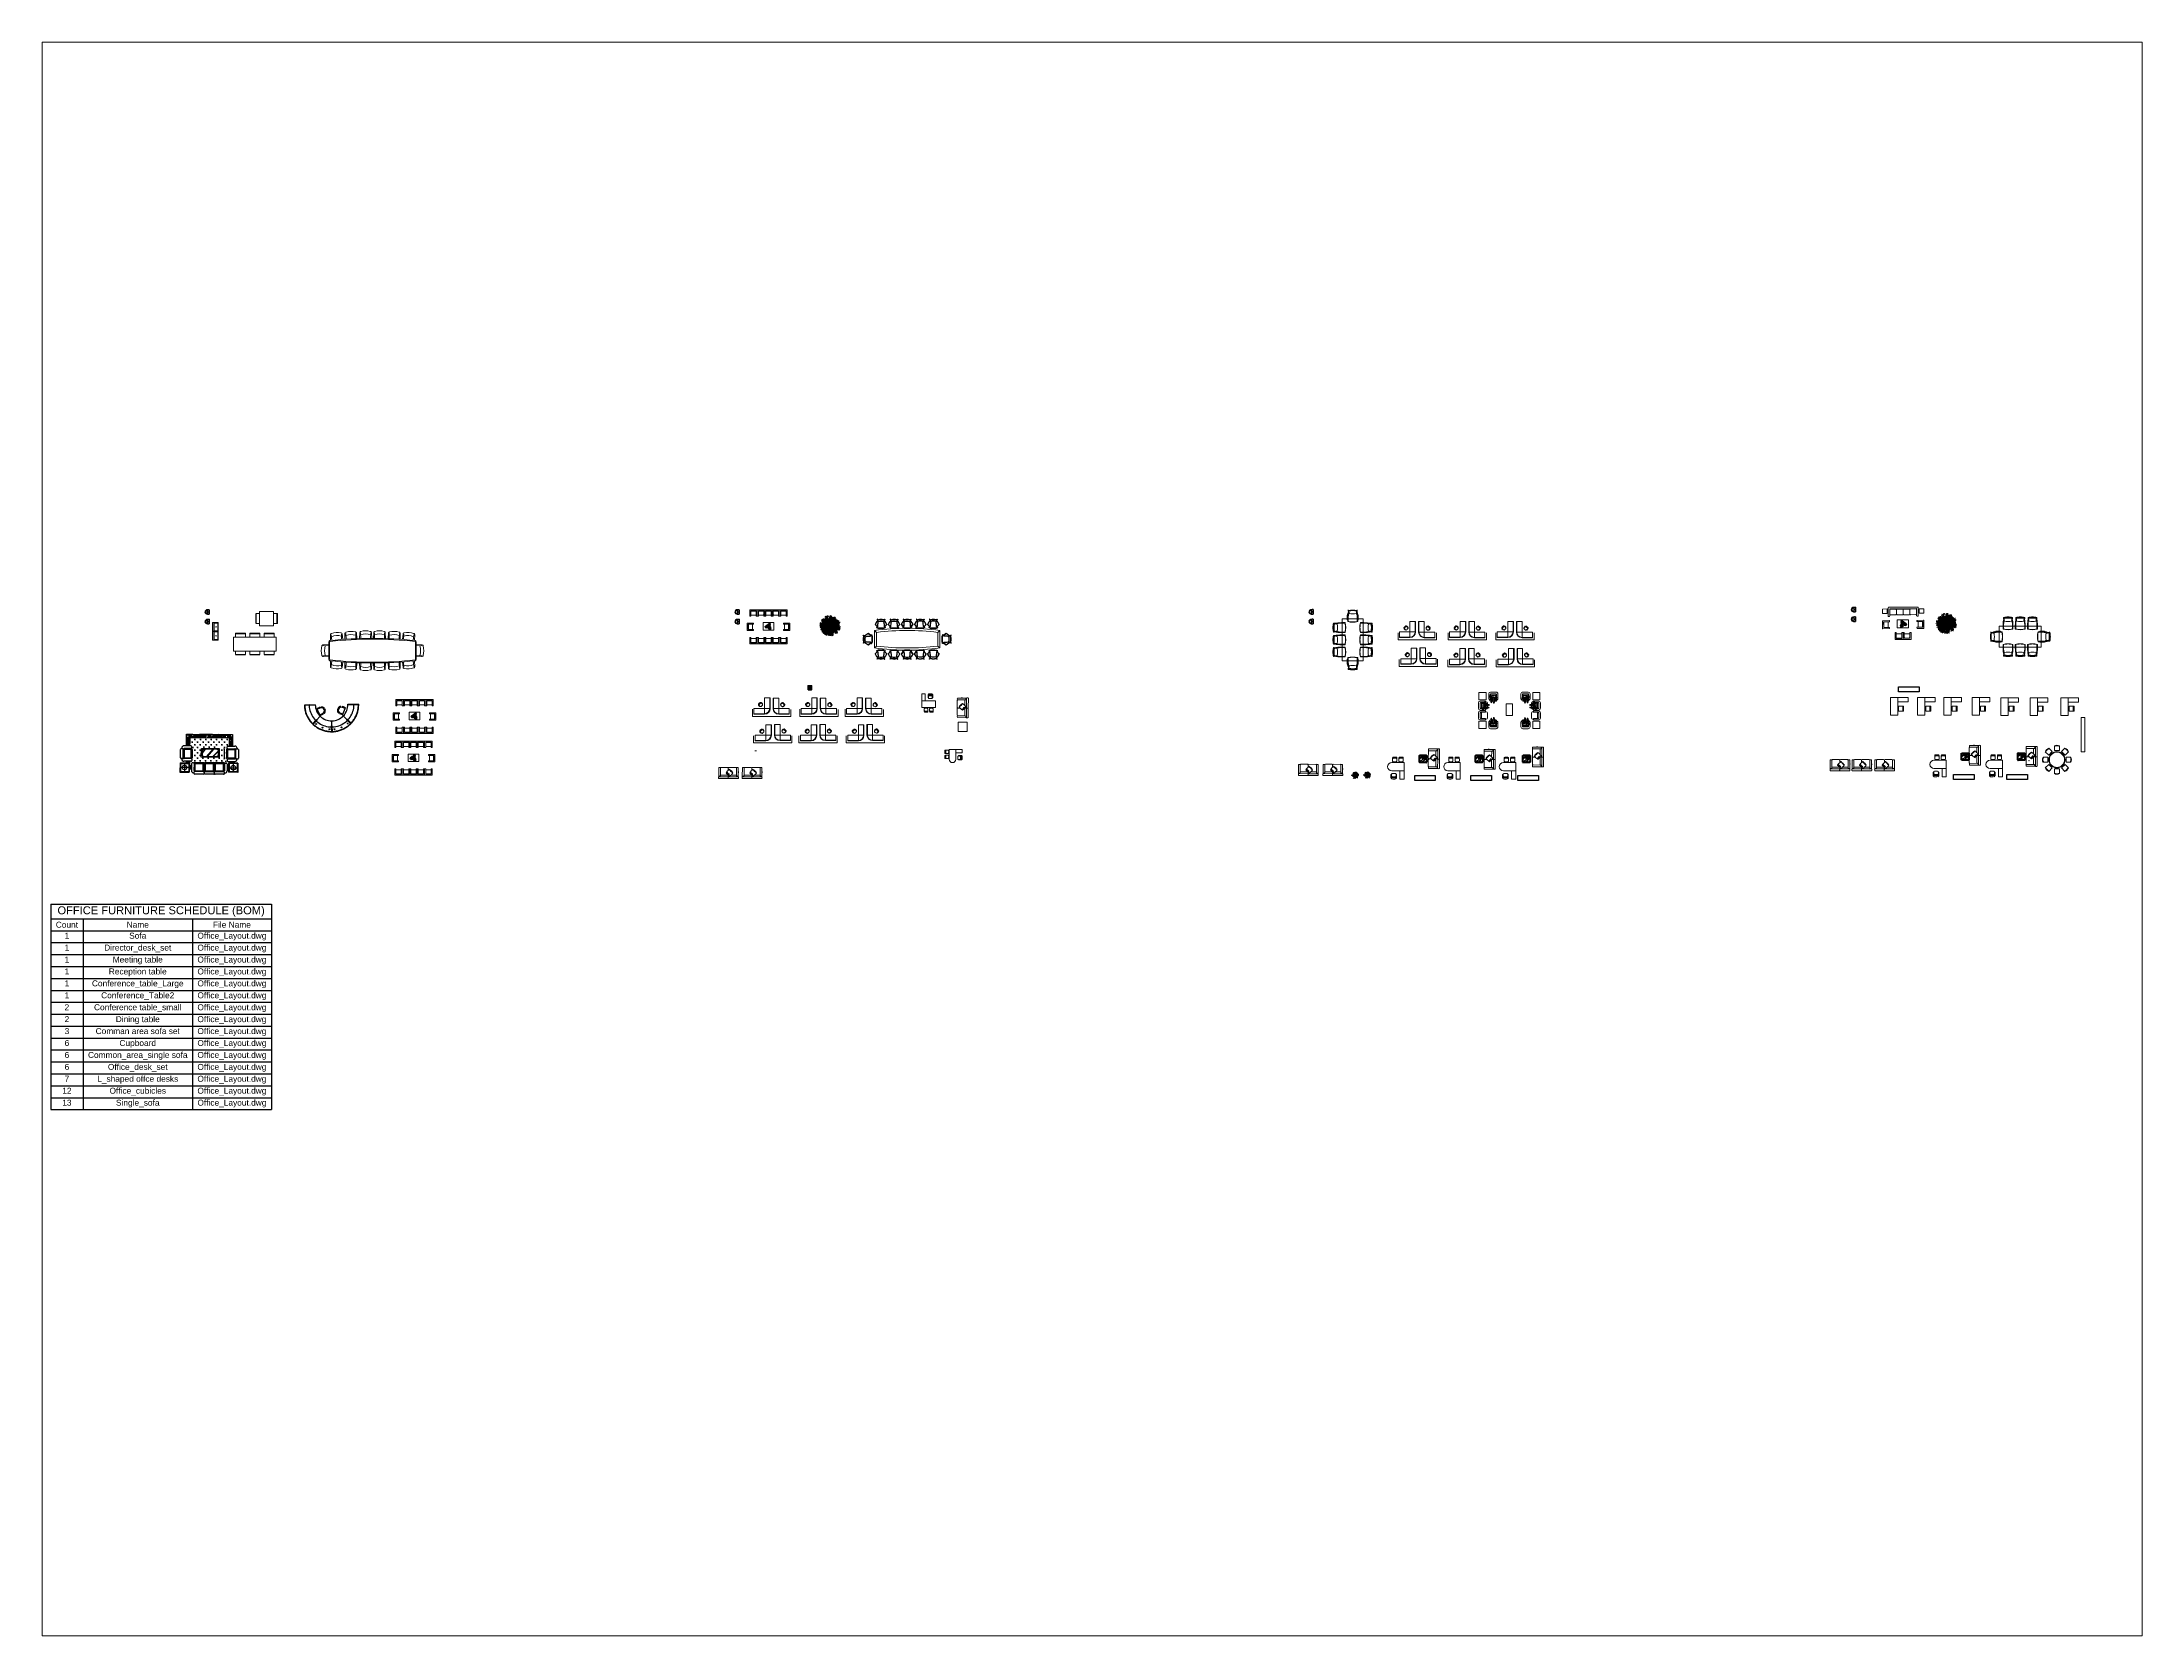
# Paper-space layout 'Layout2' of a CAD drawing. Header units: millimetres. Extents: x 26 to 231, y 20 to 176.
# The model-space entities are those that its viewports show. They can reach past a viewport. Long polylines and large blocks are cut down to what shows.
import ezdxf

# ---------------------------------------------------------------- set-up
doc = ezdxf.new("R2010")
doc.units = ezdxf.units.MM
for name, pattern in [('0', [0]), ('ACAD_ISO03W100', [30, 12, -18]), ('DASHED2', [0.375, 0.25, -0.125]), ('SLD-Durchgehend', [0])]:
    doc.linetypes.add(name, pattern=pattern)
doc.layers.get('Defpoints').update_dxf_attribs({"color": 250})
for name, color, linetype, lineweight in [('ARREDI attrezzature - furniture', 175, 'Continuous', 9), ('Furniture', 252, 'Continuous', 0), ('hatch', 214, 'Continuous', 15), ('PERSONE - people', 251, 'Continuous', 5), ('wall', 160, 'Continuous', 35)]:
    doc.layers.add(name, color=color, linetype=linetype, lineweight=lineweight)
for name, color, linetype in [('Edges', 7, 'Continuous'), ('outline_cad-block.com', 250, 'Continuous'), ('SectionCutEdges', 7, 'Continuous'), ('zelen', 69, 'Continuous')]:
    doc.layers.add(name, color=color, linetype=linetype)
doc.styles.get("Standard").update_dxf_attribs({"font": 'arial.ttf'})

# ---------------------------------------------------------------- blocks, each defined once
blk = doc.blocks.new('Reception table')
at = {"color": 0, "linetype": 'ACAD_ISO03W100'}
for p, q in [((-25, 2000), (-25, 1565)), ((25, 2000), (25, 1565)), ((-1200, 25), (-2000, 25)), ((-1432, 1397), (-1124, 1089)), ((-1397, 1432), (-1089, 1124)), ((1397, 1432), (1089, 1124)), ((1432, 1397), (1124, 1089)), ((1200, 25), (2000, 25))]:
    blk.add_line(p, q, dxfattribs=at)
at = {"color": 0, "linetype": 'Continuous'}
for p, q in [((-2, 1990), (-2, 1660)), ((0, 2000), (0, 1200)), ((0, 2000), (0, 1200)), ((2, 1990), (2, 1660)), ((-1650, 0), (-2000, 0)), ((-1200, 0), (-2000, 0)), ((-1167, 1167), (-1414, 1414)), ((-1414, 1414), (-849, 849)), ((-849, 849), (-1414, 1414)), ((-1172, 1175), (-1406, 1409)), ((-1024, 252), (-816, 166)), ((-1009, 287), (-801, 201)), ((-828, 723), (-1001, 308)), ((-1001, 308), (-793, 222)), ((-828, 723), (-620, 637)), ((-820, 744), (-612, 658)), ((-805, 779), (-598, 693)), ((-512, 290), (-469, 395)), ((-477, 276), (-434, 381)), ((530, 287), (486, 392)), ((564, 301), (521, 406)), ((858, 790), (650, 704)), ((872, 755), (664, 669)), ((881, 735), (673, 648)), ((1053, 319), (845, 233)), ((1414, 1414), (849, 849)), ((849, 849), (1414, 1414)), ((1061, 298), (854, 212)), ((1076, 263), (868, 177)), ((881, 735), (1053, 319)), ((1167, 1167), (1414, 1414)), ((1172, 1175), (1406, 1409)), ((1200, 0), (2000, 0)), ((1650, 0), (2000, 0))]:
    blk.add_line(p, q, dxfattribs=at)
for centre in [(-698, 1686), (-177, 1816), (177, 1816), (698, 1686), (-1159, 1410), (1159, 1410)]:
    blk.add_circle(centre, 30, dxfattribs=at)
for centre, radius, start, end in [((0, 0), 2000, 128.89211, 135), ((0, 0), 2000, 128.89211, 134.65449), ((0, 0), 1650, 95.7868, 128.89211), ((0, 0), 2000, 90.3455, 95.7868), ((0, 0), 2000, 90, 95.7868), ((0, 0), 1650, 90.41419, 95.7868), ((-12, 1990), 10, 359.99999, 90.34533), ((-12, 1660), 10, 270.41434, 0), ((0, 0), 2000, 84.2132, 90), ((12, 1990), 10, 89.65467, 180.00001), ((12, 1660), 10, 180, 269.58566), ((0, 0), 2000, 84.2132, 89.6545), ((0, 0), 1650, 84.2132, 89.58581), ((0, 0), 1650, 51.10789, 84.2132), ((0, 0), 2000, 45.34551, 51.10789), ((0, 0), 2000, 45, 51.10789), ((0, 0), 2000, 173.89211, 180), ((0, 0), 2000, 173.89211, 180), ((0, 0), 1650, 173.89211, 180), ((0, 0), 1650, 140.7868, 173.89211), ((0, 0), 2000, 135, 140.7868), ((0, 0), 2000, 135, 140.7868), ((-1399, 1416), 10, 134.65428, 224.99996), ((0, 0), 1650, 135, 140.7868), ((0, 0), 1200, 135, 180), ((-1165, 1182), 10, 224.99996, 314.58596), ((0, 0), 1650, 128.89211, 134.58581), ((-1016, 270), 18.8, 67.50373, 247.49627), ((0, 0), 1200, 90, 135), ((-813, 761), 18.7, 67.5, 247.5), ((-808, 183), 18.8, 247.49627, 67.50373), ((-707, 429), 225, 247.5, 67.5), ((-661, 165), 19.2, 81.25345, 285.97069), ((-671, 356), 173, 272.63008, 337.49966), ((-671, 356), 210, 273.47343, 337.5), ((-605, 675), 18.7, 247.5, 67.5), ((-486, 589), 18.7, 37.83654, 223.14491), ((-628, 461), 172, 337.49609, 42.37336), ((-628, 461), 210, 337.5, 41.55965), ((0, 0), 1200, 45, 90), ((680, 472), 210, 138.44035, 202.5), ((680, 472), 172, 137.62664, 202.50391), ((538, 600), 18.7, 316.85509, 142.16346), ((724, 367), 210, 202.5, 266.52657), ((759, 441), 225, 112.5, 292.5), ((724, 367), 173, 202.50034, 267.36992), ((657, 687), 18.7, 112.5, 292.5), ((714, 176), 19.2, 254.02931, 98.74655), ((861, 195), 18.8, 112.49627, 292.50373), ((0, 0), 1200, 0, 45), ((865, 773), 18.7, 292.5, 112.5), ((0, 0), 1650, 45.41419, 51.10789), ((1069, 281), 18.8, 292.50373, 112.49627), ((1165, 1182), 10, 225.41404, 315.00004), ((0, 0), 1650, 39.2132, 45), ((0, 0), 1650, 6.10789, 39.2132), ((1399, 1416), 10, 315.00004, 45.34572), ((0, 0), 2000, 39.2132, 45), ((0, 0), 2000, 39.2132, 45), ((0, 0), 1650, 0, 6.10789), ((0, 0), 2000, 0, 6.10789), ((0, 0), 2000, 0, 6.10789)]:
    blk.add_arc(centre, radius, start, end, dxfattribs=at)
at = {"color": 0, "linetype": 'DASHED2'}
for start, end in [(95.7868, 128.89211), (95.7868, 128.89211), (51.10789, 84.2132), (51.10789, 84.2132), (140.7868, 173.89211), (140.7868, 173.89211), (6.10789, 39.2132), (6.10789, 39.2132)]:
    blk.add_arc((0, 0), 2000, start, end, dxfattribs=at)
at = {"color": 0, "linetype": 'ACAD_ISO03W100'}
for start, end in [(95.7868, 128.89211), (90.72382, 95.7868), (84.2132, 89.27618), (51.10789, 84.2132), (173.89211, 179.27618), (140.7868, 173.89211), (135.72382, 140.7868), (128.89211, 134.27618), (45.72382, 51.10789), (39.2132, 44.27618), (6.10789, 39.2132), (0.72382, 6.10789)]:
    blk.add_arc((0, 0), 1979, start, end, dxfattribs=at)
blk = doc.blocks.new('URINARIO E-01')
at = {"layer": 'Edges'}
blk.add_line((-0.18, 0), (0.18, 0), dxfattribs=at)
blk.add_circle((0, -0.06), 0.0217, dxfattribs=at)
for centre, radius, start, end in [((1.55, 0.07), 1.73, 182.1803, 186.902), ((0.1, -0.11), 0.272, 186.902, 214.3731), ((-0.13, -0.14), 0.0309, 96.1787, 179.6284), ((-0.1, -0.13), 0.0309, 94.7005, 178.5474), ((0, -1.34), 1.24, 90, 96.1787), ((0.07, -0.14), 0.198, 178.5474, 216.6603), ((-0.06, -0.13), 0.0619, 162.6845, 170.4634), ((0.05, -0.15), 0.173, 170.4634, 186.3292), ((0, -0.15), 0.124, 186.3292, 270), ((0, -0.18), 0.149, 214.3731, 270), ((0, -0.19), 0.111, 215.476, 270), ((0, -0.28), 0.0309, 90, 170.5862), ((0, -1.34), 1.24, 83.8213, 90), ((0, -0.15), 0.124, 270, 353.6708), ((0, -0.28), 0.0309, 9.4138, 90), ((0, -0.18), 0.149, 270, 325.6269), ((0, -0.19), 0.111, 270, 324.524), ((-0.07, -0.14), 0.198, 323.3397, 1.4526), ((0.1, -0.13), 0.0309, 1.4526, 85.2995), ((0.06, -0.13), 0.0619, 9.5366, 17.3155), ((-0.05, -0.15), 0.173, 353.6708, 9.5366), ((-0.1, -0.11), 0.272, 325.6269, 353.098), ((0.13, -0.14), 0.0309, 0.3716, 83.8213), ((-1.55, 0.07), 1.73, 353.098, 357.8197)]:
    blk.add_arc(centre, radius, start, end, dxfattribs=at)
blk = doc.blocks.new('Sink-single - 30 in top')
blk.add_line((-15, -3.999996), (15, -3.999996))
for points in [[(-13.5, 0), (13.5, 0)], [(-15, -18.499996), (-15, -1.5)], [(-13.5, -17.499996), (-13.5, -6.499996)], [(13.5, -19.999996), (-13.5, -19.999996)], [(-12.5, -5.499996), (12.5, -5.499996)], [(12.5, -18.499996), (-12.5, -18.499996)], [(13.5, -6.499996), (13.5, -17.499996)], [(15, -1.5), (15, -18.499996)]]:
    blk.add_lwpolyline(points)
for radius in [1, 0.5]:
    blk.add_circle((0, -11.999996), radius)
for centre, radius, start, end in [((-13.5, -1.5), 1.5, 90, 180), ((-13.5, -18.499996), 1.5, 180, 270), ((-12.5, -6.499996), 1, 90, 180), ((-12.5, -17.499996), 1, 180, 270), ((12.5, -6.499996), 1, 0, 90), ((12.5, -17.499996), 1, 270, 0), ((13.5, -1.5), 1.5, 0, 90), ((13.5, -18.499996), 1.5, 270, 0)]:
    blk.add_arc(centre, radius, start, end)
blk = doc.blocks.new('Conference_table_Large')
at = {"color": 0}
for p, q in [((-451, 304), (-443, 331)), ((-383, 378), (0, 395)), ((-363, 335), (-363, 379)), ((-362, 333), (0, 317)), ((100, 1047), (110, 655)), ((144, 1030), (101, 1027)), ((169, 1120), (143, 1110)), ((146, 1029), (188, 663)), ((776, 1162), (803, 1156)), ((811, 1075), (820, 721)), ((813, 1077), (856, 1080)), ((854, 1100), (897, 727)), ((1044, 1136), (1034, 737)), ((1087, 1117), (1043, 1116)), ((1089, 1115), (1113, 742)), ((1116, 1205), (1090, 1197)), ((1724, 1217), (1751, 1210)), ((1755, 1129), (1747, 777)), ((1757, 1130), (1801, 1131)), ((1799, 1151), (1823, 780)), ((2007, 1179), (1991, 786)), ((2049, 1160), (2006, 1160)), ((2051, 1158), (2069, 789)), ((2080, 1248), (2053, 1240)), ((2688, 1250), (2715, 1242)), ((2718, 1161), (2703, 800)), ((2719, 1162), (2763, 1163)), ((2762, 1182), (2781, 800)), ((2907, 1182), (2889, 800)), ((2950, 1162), (2906, 1163)), ((2952, 1161), (2966, 800)), ((2981, 1250), (2954, 1242)), ((3589, 1248), (3616, 1240)), ((3618, 1158), (3600, 789)), ((3620, 1160), (3664, 1160)), ((3663, 1179), (3679, 786)), ((3870, 1151), (3846, 780)), ((3912, 1130), (3869, 1131)), ((3914, 1129), (3923, 777)), ((3945, 1217), (3918, 1210)), ((4553, 1205), (4580, 1197)), ((4581, 1115), (4557, 742)), ((4582, 1117), (4626, 1116)), ((4625, 1136), (4635, 737)), ((4815, 1100), (4773, 727)), ((4857, 1077), (4813, 1080)), ((4858, 1075), (4849, 721)), ((4894, 1162), (4866, 1156)), ((5523, 1029), (5481, 663)), ((5500, 1120), (5526, 1110)), ((5525, 1030), (5569, 1027)), ((5569, 1047), (5559, 655)), ((6052, 378), (5669, 395)), ((6031, 333), (5669, 317)), ((6032, 335), (6032, 379)), ((6120, 304), (6112, 331)), ((-451, -304), (-443, -331)), ((-383, -378), (0, -395)), ((-363, -335), (-363, -379)), ((-362, -333), (0, -317)), ((100, -1047), (110, -655)), ((144, -1030), (101, -1027)), ((169, -1120), (143, -1110)), ((146, -1029), (188, -663)), ((776, -1162), (803, -1156)), ((811, -1075), (820, -721)), ((813, -1077), (856, -1080)), ((854, -1100), (897, -727)), ((1044, -1136), (1034, -737)), ((1087, -1117), (1043, -1116)), ((1089, -1115), (1113, -742)), ((1116, -1205), (1090, -1197)), ((1724, -1217), (1751, -1210)), ((1755, -1129), (1747, -777)), ((1757, -1130), (1801, -1131)), ((1799, -1151), (1823, -780)), ((2007, -1179), (1991, -786)), ((2049, -1160), (2006, -1160)), ((2051, -1158), (2069, -789)), ((2080, -1248), (2053, -1240)), ((2688, -1250), (2715, -1242)), ((2718, -1161), (2703, -800)), ((2719, -1162), (2763, -1163)), ((2762, -1182), (2781, -800)), ((2907, -1182), (2889, -800)), ((2950, -1162), (2906, -1163)), ((2952, -1161), (2966, -800)), ((2981, -1250), (2954, -1242)), ((3589, -1248), (3616, -1240)), ((3618, -1158), (3600, -789)), ((3620, -1160), (3664, -1160)), ((3663, -1179), (3679, -786)), ((3870, -1151), (3846, -780)), ((3912, -1130), (3869, -1131)), ((3914, -1129), (3923, -777)), ((3945, -1217), (3918, -1210)), ((4553, -1205), (4580, -1197)), ((4581, -1115), (4557, -742)), ((4582, -1117), (4626, -1116)), ((4625, -1136), (4635, -737)), ((4815, -1100), (4773, -727)), ((4857, -1077), (4813, -1080)), ((4858, -1075), (4849, -721)), ((4894, -1162), (4866, -1156)), ((5523, -1029), (5481, -663)), ((5500, -1120), (5526, -1110)), ((5525, -1030), (5569, -1027)), ((5569, -1047), (5559, -655)), ((6031, -333), (5669, -317)), ((6052, -378), (5669, -395)), ((6032, -335), (6032, -379)), ((6120, -304), (6112, -331))]:
    blk.add_line(p, q, dxfattribs=at)
for points in [[(70, -650, 0.0541708), (5599, -650, 0.3828558), (5669, -572), (5669, 572, 0.3828558), (5599, 650, 0.0541708), (70, 650, 0.3828558), (0, 572), (0, -572)], [(76, -601, 0.0541708), (5594, -601, 0.3828558), (5619, -572), (5619, 572, 0.3828558), (5594, 601, 0.0541708), (76, 601, 0.3828558), (50, 572), (50, -572)]]:
    blk.add_lwpolyline(points, format="xyb", dxfattribs=at)
for centre, radius, start, end in [((643, 0), 1136, 164.47479, 195.52521), ((-380, 312), 65.6, 92.54039, 163.58008), ((-361, 335), 1.64, 180, 267.45961), ((702, 0), 987, 161.58125, 198.41875), ((166, 1049), 65.6, 110.40976, 181.44945), ((144, 1029), 1.64, 6.53023, 93.98984), ((549, 50), 1136, 78.46463, 109.51505), ((552, -8), 987, 75.57109, 112.40859), ((789, 1092), 65.6, 6.53023, 77.56992), ((813, 1075), 1.64, 93.98984, 181.44945), ((1109, 1134), 65.6, 107.55669, 178.59638), ((1087, 1115), 1.64, 3.67715, 91.13677), ((1443, 59), 987, 72.71801, 109.55552), ((1442, 117), 1136, 75.61155, 106.66198), ((1734, 1147), 65.6, 3.67715, 74.71685), ((1757, 1129), 1.64, 91.13677, 178.59638), ((2072, 1177), 65.6, 106.6463, 177.68599), ((2049, 1158), 1.64, 2.76676, 90.22637), ((2388, 97), 987, 71.80762, 108.64513), ((2388, 155), 1136, 74.70116, 105.75159), ((2697, 1179), 65.6, 2.76676, 73.80645), ((2719, 1161), 1.64, 90.22637, 177.68599), ((2973, 1179), 65.6, 106.19355, 177.23324), ((2950, 1161), 1.64, 2.31401, 89.77363), ((3281, 97), 987, 71.35487, 108.19238), ((3281, 155), 1136, 74.24841, 105.29884), ((3597, 1177), 65.6, 2.31401, 73.3537), ((3620, 1158), 1.64, 89.77363, 177.23324), ((3936, 1147), 65.6, 105.28315, 176.32285), ((3912, 1129), 1.64, 1.40362, 88.86323), ((4226, 59), 987, 70.44448, 107.28199), ((4227, 117), 1136, 73.33802, 104.38845), ((4560, 1134), 65.6, 1.40362, 72.44331), ((4582, 1115), 1.64, 88.86323, 176.32285), ((4880, 1092), 65.6, 102.43008, 173.46977), ((4857, 1075), 1.64, 358.55055, 86.01016), ((5117, -8), 987, 67.59141, 104.42891), ((5121, 50), 1136, 70.48495, 101.53537), ((5525, 1029), 1.64, 86.01016, 173.46977), ((5503, 1049), 65.6, 358.55055, 69.59024), ((4968, 0), 987, 341.58125, 18.41875), ((6031, 335), 1.64, 272.54039, 0), ((6049, 312), 65.6, 16.41992, 87.45961), ((5026, 0), 1136, 344.47479, 15.52521), ((-380, -312), 65.6, 196.41992, 267.45961), ((-361, -335), 1.64, 92.54039, 180), ((79, -572), 78.7, 180, 263.79854), ((166, -1049), 65.6, 178.55055, 249.59024), ((144, -1029), 1.64, 266.01016, 353.46977), ((549, -50), 1136, 250.48495, 281.53537), ((552, 8), 987, 247.59141, 284.42891), ((789, -1092), 65.6, 282.43008, 353.46977), ((813, -1075), 1.64, 178.55055, 266.01016), ((1109, -1134), 65.6, 181.40362, 252.44331), ((1087, -1115), 1.64, 268.86323, 356.32285), ((1443, -59), 987, 250.44448, 287.28199), ((1442, -117), 1136, 253.33802, 284.38845), ((1734, -1147), 65.6, 285.28315, 356.32285), ((1757, -1129), 1.64, 181.40362, 268.86323), ((2072, -1177), 65.6, 182.31401, 253.3537), ((2049, -1158), 1.64, 269.77363, 357.23324), ((2388, -97), 987, 251.35487, 288.19238), ((2388, -155), 1136, 254.24841, 285.29884), ((2697, -1179), 65.6, 286.19355, 357.23324), ((2719, -1161), 1.64, 182.31401, 269.77363), ((2973, -1179), 65.6, 182.76676, 253.80645), ((2950, -1161), 1.64, 270.22637, 357.68599), ((3281, -97), 987, 251.80762, 288.64513), ((3281, -155), 1136, 254.70116, 285.75159), ((3597, -1177), 65.6, 286.6463, 357.68599), ((3620, -1158), 1.64, 182.76676, 270.22637), ((3936, -1147), 65.6, 183.67715, 254.71685), ((3912, -1129), 1.64, 271.13677, 358.59638), ((4226, -59), 987, 252.71801, 289.55552), ((4227, -117), 1136, 255.61155, 286.66198), ((4560, -1134), 65.6, 287.55669, 358.59638), ((4582, -1115), 1.64, 183.67715, 271.13677), ((4880, -1092), 65.6, 186.53023, 257.56992), ((4857, -1075), 1.64, 273.98984, 1.44945), ((5117, 8), 987, 255.57109, 292.40859), ((5121, -50), 1136, 258.46463, 289.51505), ((5525, -1029), 1.64, 186.53023, 273.98984), ((5503, -1049), 65.6, 290.40976, 1.44945), ((6031, -335), 1.64, 0, 87.45961), ((6049, -312), 65.6, 272.54039, 343.58008)]:
    blk.add_arc(centre, radius, start, end, dxfattribs=at)
blk = doc.blocks.new('Office_desk_set')
for p, q in [((-1350, 0), (0, 0)), ((-1255, 243), (-1255, 404)), ((-1255, 165), (-1255, 243)), ((-795, 242), (-795, 404)), ((-795, 163), (-795, 242)), ((-555, 243), (-555, 404)), ((-555, 165), (-555, 243)), ((-95, 242), (-95, 404)), ((-95, 163), (-95, 242)), ((0, 0), (0, -900)), ((-1434, -1303), (-1432, -1686)), ((-1384, -1303), (-1382, -1724)), ((-1375, -1303), (-1375, -1280)), ((-1375, -1302), (-1374, -1370)), ((-1375, -1371), (-1373, -1718)), ((0, -900), (-1350, -900)), ((-1301, -1206), (-1294, -1206)), ((-1261, -1206), (-1294, -1206)), ((-989, -1204), (-948, -1204)), ((-874, -1301), (-874, -1278)), ((-874, -1301), (-873, -1369)), ((-873, -1369), (-871, -1716)), ((-864, -1301), (-862, -1722)), ((-814, -1301), (-812, -1684)), ((-450, -1800), (-450, -900)), ((-450, -900), (0, -900)), ((0, -1800), (-450, -1800)), ((0, -900), (0, -1800))]:
    blk.add_line(p, q)
for centre, radius, start, end in [((-1350, -450), 450, 90, 270), ((-1198, 395), 58, 100.03066, 171.65171), ((-1025, -682), 1250, 79.62106, 100.37894), ((-1025, -350), 823, 77.1708, 102.8292), ((-853, 395), 58, 8.34829, 79.96934), ((-498, 395), 58, 100.03066, 171.65171), ((-325, -682), 1250, 79.62106, 100.37894), ((-325, -350), 823, 77.1708, 102.8292), ((-153, 395), 58, 8.34829, 79.96934), ((-1409, -1314), 27.5, 24.59583, 155.82905), ((-1394, -1688), 38.1, 177.65236, 288.83313), ((-1301, -1280), 74.1, 90.30831, 180.30831), ((-1345, -1690), 158, 74.75313, 100.48591), ((-1345, -1690), 112, 74.75313, 104.43323), ((-1345, -1733), 112, 74.75313, 104.43323), ((-1132, -228), 1366, 262.27729, 278.33933), ((-1132, -271), 1366, 262.27729, 278.33933), ((-1132, -228), 1320, 262.27729, 278.33933), ((-948, -1278), 74.1, 0.30831, 90.30831), ((-904, -1687), 158, 78.60011, 104.43323), ((-904, -1687), 112, 73.64291, 104.43323), ((-903, -1731), 112, 73.64291, 104.43323), ((-849, -1313), 27.5, 204.33548, 206.57112), ((-839, -1312), 27.5, 24.78757, 156.02079), ((-850, -1686), 38.1, 251.78349, 2.96426)]:
    blk.add_arc(centre, radius, start, end)
at = {"linetype": 'Continuous'}
for centre, radius, start, end in [((-1197, 524), 58.3, 99.89884, 279.75221), ((-1142, 192), 117, 193.25658, 265.9234), ((-1025, -282), 882, 78.08993, 101.91007), ((-1006, -480), 963, 91.15667, 100.87136), ((-1025, 1829), 1758, 265.9234, 274.0766), ((-1044, -480), 963, 79.12864, 88.84333), ((-908, 192), 117, 274.0766, 345.83344), ((-853, 524), 58.3, 260.24779, 80.10116), ((-497, 524), 58.3, 99.89884, 279.75221), ((-442, 192), 117, 193.25658, 265.9234), ((-325, -282), 882, 78.08993, 101.91007), ((-306, -480), 963, 91.15667, 100.87136), ((-325, 1829), 1758, 265.9234, 274.0766), ((-344, -480), 963, 79.12864, 88.84333), ((-208, 192), 117, 274.0766, 345.83344), ((-153, 524), 58.3, 260.24779, 80.10116), ((-1295, -1565), 102, 220.03541, 267.48481), ((-1310, -1730), 63.6, 80.5561, 260.40947), ((-1127, -851), 961, 258.39824, 282.21838), ((-1107, -635), 1049, 259.43695, 269.15164), ((-1115, -3115), 1915, 86.23171, 94.38491), ((-1149, -636), 1049, 271.46498, 281.17967), ((-951, -1563), 102, 273.1318, 320.99474), ((-935, -1728), 63.6, 280.20715, 100.06052)]:
    blk.add_arc(centre, radius, start, end, dxfattribs=at)
blk = doc.blocks.new('z_96')
at = {"color": 86, "linetype": 'Continuous'}
for p, q in [((-283, 139), (-471, 115)), ((-282, 143), (-440, 264)), ((-292, 134), (-431, 180)), ((-279, 142), (-398, 17)), ((-286, 137), (-375, 92)), ((-279, 140), (-327, 271)), ((-278, 140), (-313, -1)), ((-279, 135), (-307, 100)), ((-280, 150), (-304, 174)), ((-280, 150), (-254, 304)), ((-278, 131), (-222, 40)), ((-277, 144), (-209, 319)), ((-277, 137), (-129, 19)), ((-276, 141), (-147, 221)), ((-263, 140), (-131, 114)), ((-260, 142), (-98, 156)), ((-10, 183), (-130, 223)), ((-75, -25), (-112, 38)), ((-6, 186), (-100, 114)), ((2, 182), (-93, 262)), ((-5, 182), (-87, 72)), ((-72, -35), (-42, 65)), ((-2, 184), (-55, 292)), ((-1, 185), (126, 194)), ((1, 182), (29, 300)), ((2, 183), (70, 78)), ((4, 189), (59, 265)), ((6, 185), (92, 285)), ((10, 182), (88, 115)), ((164, -90), (143, 12)), ((163, -89), (239, 8)), ((393, 90), (274, 50)), ((393, 90), (285, 153)), ((393, 90), (294, 12)), ((393, 90), (354, 209)), ((391, 83), (363, 42)), ((393, 90), (479, 182)), ((393, 90), (515, 124)), ((393, 90), (494, 13)), ((393, 90), (517, 64)), ((393, 90), (443, -26)), ((396, 95), (439, 246)), ((409, 93), (456, 89)), ((-237, -199), (-392, -169)), ((-242, -196), (-391, -241)), ((-242, -199), (-330, -310)), ((-246, -194), (-283, -164)), ((-237, -199), (-267, -22)), ((-241, -202), (-259, -277)), ((-242, -202), (-48, -207)), ((-236, -201), (-139, -307)), ((-234, -202), (-196, -41)), ((-231, -196), (-205, -162)), ((-231, -206), (-147, -236)), ((-75, -39), (-157, -75)), ((-74, -33), (-152, -41)), ((-65, -33), (-136, -11)), ((-76, -36), (-103, -106)), ((-80, -29), (-90, -20)), ((-73, -35), (-72, -112)), ((-70, -40), (-38, -103)), ((-70, -41), (4, -57)), ((-68, -28), (-56, -19)), ((167, -95), (37, -175)), ((161, -92), (74, -95)), ((159, -86), (86, -29)), ((164, -102), (119, -171)), ((163, -86), (138, -56)), ((164, -93), (157, -141)), ((160, -93), (268, -148)), ((164, -92), (234, -170)), ((165, -92), (296, -74)), ((167, -88), (276, -25)), ((167, -91), (187, -100)), ((167, -104), (188, -213)), ((168, -88), (194, -72))]:
    blk.add_line(p, q, dxfattribs=at)
at = {"color": 251, "linetype": 'Continuous'}
for p, q in [((-18, -6), (-275, 142)), ((-5, -3), (1, 176)), ((0, 0), (389, 84)), ((-10, -6), (-236, -205)), ((-16, -6), (-75, -37)), ((-5, -19), (164, -92))]:
    blk.add_line(p, q, dxfattribs=at)
blk = doc.blocks.new('сосна 1')
for p, rotation in [((-413, 387), 205.4822314301707), ((-502, -282), 279.7984529833926), ((-343, -102), 57.88453704712605), ((-274, 161), 177.7388340989747), ((-351, 122), 257.3134436407499), ((-143, -5), 121.1570021628385), ((-175, -367), 63.19571700542104), ((-137, 361), 177.7388340989747), ((-117, 122), 55.05972244949476), ((-49, -394), 342.5348703671633), ((98, -5), 177.7388340989747), ((174, 17), 349.7944254651076), ((318, 388), 121.1570021628385), ((286, 9), 60.73020616460848), ((234, -65), 73.86762904044271), ((327, 46), 177.7388340989747), ((261, -459), 13.7229345296671)]:
    blk.add_blockref('z_96', p, dxfattribs=dict(rotation=rotation))
blk = doc.blocks.new('z_45')
for p, q in [((-17.348439, 0.262022), (-14.246488, 1.155138)), ((-14.047462, -1.054287), (-17.348439, 0.262022)), ((-14.246488, 1.155138), (-10.58799, 1.426625)), ((-13.329983, 3.664804), (-10.796976, 1.677108)), ((-10.395801, 3.557134), (-13.329983, 3.664804)), ((-8.571875, 5.299163), (-10.923731, 4.889011)), ((-10.923731, 4.889011), (-9.723246, 2.764893)), ((-10.796976, 1.677108), (-7.958597, 0.544524)), ((-10.58799, 1.426625), (-10.121489, 1.407576)), ((-10.143751, 3.508997), (-10.395801, 3.557134)), ((-9.723246, 2.764893), (-8.523244, 1.970458)), ((-9.471196, 11.583638), (-8.014357, 8.363295)), ((-6.825197, 9.823632), (-9.471196, 11.583638)), ((-6.165922, 4.682708), (-8.571875, 5.299163)), ((-8.423632, -0.520706), (-5.451953, 0.046134)), ((-8.014357, 8.363295), (-6.118167, 5.604553)), ((-7.958597, 0.544524), (-5.231249, 0.066352)), ((-4.564357, 7.499552), (-6.825197, 9.823632)), ((-4.421586, 3.730321), (-6.165922, 4.682708)), ((-6.118167, 5.604553), (-4.087406, 3.361177)), ((-5.451953, 0.046134), (-4.759377, 0.10953)), ((-4.898632, 0.705075), (-5.429691, 1.477385)), ((-5.429691, 1.477385), (-4.293358, 1.311088)), ((-5.429691, -0.687051), (-4.769921, 0.085259)), ((-4.635745, 0.395179), (-4.898632, 0.705075)), ((-4.769921, 0.085259), (-4.635745, 0.395179)), ((-2.732033, 4.996347), (-4.564357, 7.499552)), ((-4.293358, 1.311088), (-3.019536, 0.943708)), ((-4.087406, 3.361177), (-3.407812, 2.749658)), ((-3.663379, 3.641844), (-3.332913, 2.487993)), ((-3.033108, 3.074575), (-3.663379, 3.641844)), ((-3.632522, 1.770306), (-2.493846, 1.337838)), ((-2.845997, 13.88936), (-3.570604, 10.668659)), ((-3.570604, 10.668659), (-3.370214, 7.540822)), ((-3.370214, 7.540822), (-2.609962, 4.790235)), ((-3.332913, 2.487993), (-2.604687, 1.451993)), ((-2.780175, 2.809238), (-3.033108, 3.074575)), ((-3.019536, 0.943708), (-1.976955, 0.57261)), ((-1.976955, 0.217772), (-3.019536, -0.153327)), ((-1.655763, 11.123252), (-2.845997, 13.88936)), ((-2.527249, 2.960253), (-2.780175, 2.809238)), ((-1.916993, 3.620315), (-2.732033, 4.996347)), ((-2.604687, 1.451993), (-1.873535, 0.699282)), ((-2.604687, -0.661659), (-1.873535, 0.091076)), ((-1.897073, 3.641844), (-2.527249, 2.960253)), ((-2.313089, 8.569336), (-2.087796, 10.154057)), ((-2.087796, 10.154057), (-0.650883, 12.201309)), ((-1.976955, 0.57261), (-1.628906, 0.433159)), ((-1.628906, 0.357175), (-1.976955, 0.217772)), ((-1.838088, 2.487993), (-1.897073, 3.641844)), ((-1.881445, 0.339508), (-1.606447, 0.383544)), ((-1.873535, 0.699282), (-1.562113, 0.420308)), ((-1.873535, 0.091076), (-1.774222, 0.182414)), ((-1.709473, 1.451993), (-1.838088, 2.487993)), ((-1.774222, 0.182414), (-1.583988, 0.343227)), ((-1.728809, 0.212503), (-1.572365, 0.349855)), ((-1.727444, 0.221968), (-1.604688, 0.331926)), ((-1.583988, 0.699282), (-1.709473, 1.451993)), ((-1.583988, 0.091076), (-1.709473, -0.661659)), ((-1.683301, 0.60215), (-1.553714, 0.433731)), ((-1.683301, 0.18189), (-1.563573, 0.353074)), ((-1.679397, 1.271486), (-1.272851, 0.962949)), ((-1.676369, 0.47915), (-1.631546, 0.482464)), ((-1.676369, 0.452209), (-1.676369, 0.47915)), ((-1.676369, 0.47915), (-1.565433, 0.409579)), ((-1.676369, 0.267673), (-1.676369, 0.338197)), ((-1.588672, 10.865235), (-1.655763, 11.123252)), ((-1.626176, 0.952387), (-1.35352, 0.829601)), ((-1.583988, 0.699282), (-1.542676, 0.458455)), ((-1.543754, 0.454164), (-1.583988, 0.699282)), ((-1.545703, 0.324464), (-1.583988, 0.091076)), ((-1.494336, 0.556159), (-1.572365, 0.395179)), ((-1.572365, 0.395179), (-1.511622, 0.234222)), ((-1.567286, 0.192738), (-1.48496, 0.186634)), ((-1.553714, 0.277925), (-1.532912, 0.290728)), ((-1.546973, 0.488734), (-1.526272, 0.490236)), ((-1.511622, 0.234222), (-1.294726, -0.153327)), ((-1.294726, 0.943708), (-1.494336, 0.556159)), ((-0.877637, 1.311088), (-1.294726, 0.943708)), ((-0.130665, 1.477385), (-0.877637, 1.311088)), ((-0.698143, 0.395179), (-0.538969, 0.705075)), ((-0.57354, 0.085259), (-0.698143, 0.395179)), ((-0.650883, 12.201309), (0.760937, 10.202289)), ((-0.61475, 0.557566), (0.414157, 0.633597)), ((-0.587601, 0.120354), (0.414157, 0.046349)), ((-0.130665, -0.687051), (-0.57354, 0.085259)), ((-0.552541, 0.679731), (-0.473535, 0.568008)), ((-0.552541, 0.048637), (-0.451565, 0.110316)), ((-0.538969, 0.705075), (-0.130665, 1.477385)), ((-0.343555, 0.101996), (-0.4583, -0.115633)), ((-0.402153, 2.182174), (-0.364649, 1.42529)), ((-0.351566, 0.05846), (-0.343555, 0.072765)), ((-0.343555, 1.074767), (-0.304008, 0.713921)), ((0.414157, 0.633597), (-0.343555, 0.718355)), ((-0.343555, 0.718355), (-0.343555, 0.577641)), ((-0.343555, -0.038433), (-0.343555, 0.101996)), ((0.414157, 0.046349), (-0.343555, -0.038433)), ((-0.342482, 1.076675), (-0.295609, 0.712991)), ((-0.039065, 0.684285), (0.143945, 1.07379)), ((0.143945, 1.07379), (-0.026757, 0.682902)), ((-0.020218, 0.682187), (0.042868, 0.793743)), ((0.263965, -0.291395), (0, 0)), ((0.005859, 0.000691), (0.263965, -0.291395)), ((0.112987, 0.01266), (0.343358, -0.138187)), ((0.343358, -0.138187), (0.122851, 0.013781)), ((0.143945, 1.07379), (0.261426, 1.376176)), ((0.343358, 0.641418), (0.523341, 0.751948)), ((0.523341, 0.751948), (0.350583, 0.640726)), ((0.882226, 0.339985), (0.414157, 0.633597)), ((0.414157, 0.046349), (0.882226, 0.339985)), ((0.441211, 10.654926), (1.116109, 12.784863)), ((0.523341, 0.751948), (1.350194, 1.19648)), ((0.618356, 0.505519), (2.111423, 0.813913)), ((0.713086, 4.427791), (0.939745, 5.188775)), ((0.760937, 10.202289), (1.247263, 7.701373)), ((0.939745, 5.188775), (2.124023, 8.055043)), ((1.116109, 12.784863), (2.886718, 15.481067)), ((1.247263, 7.701373), (1.236522, 7.510304)), ((3.048825, 4.653072), (2.101171, 3.24595)), ((2.111423, 0.813913), (4.325879, 1.034188)), ((2.124023, 8.055043), (3.844529, 11.023402)), ((2.685738, 9.256053), (2.585155, 8.850694)), ((3.112793, 12.559485), (2.685738, 9.256053)), ((2.886718, 15.481067), (3.112793, 12.559485)), ((2.912497, 4.450679), (5.118847, 6.358695)), ((4.56084, 7.449961), (3.048825, 4.653072)), ((3.844529, 11.023402), (6.185353, 13.788033)), ((4.27959, 2.622747), (3.878319, 2.391028)), ((3.888863, 1.192188), (4.834962, 1.339221)), ((4.0667, 2.499819), (5.226266, 3.010106)), ((6.763673, 4.31025), (4.27959, 2.622747)), ((4.325879, 1.034188), (4.866993, 0.999713)), ((5.718845, 10.564661), (4.56084, 7.449961)), ((4.834962, 1.339221), (8.005172, 1.502991)), ((5.118847, 6.358695), (7.924801, 7.917333)), ((5.226266, 3.010106), (8.498532, 4.040098)), ((6.185353, 13.788033), (5.718845, 10.564661)), ((9.188086, 6.343603), (6.763673, 4.31025)), ((7.924801, 7.917333), (11.223727, 8.66015)), ((8.005172, 1.502991), (11.50527, 1.21479)), ((8.498532, 4.040098), (11.938083, 4.511809)), ((8.87754, 0.106263), (8.870017, 0.108933)), ((10.431641, -1.544666), (8.87754, 0.106263)), ((9.364843, 1.5064), (8.960253, 1.424313)), ((11.223727, 8.66015), (9.188086, 6.343603)), ((12.607419, 2.562547), (9.364843, 1.5064)), ((11.50527, 1.21479), (15.089351, 0.26207)), ((15.089351, 0.26207), (11.904103, -0.724029)), ((11.938083, 4.511809), (15.209764, 4.056096)), ((15.209764, 4.056096), (12.607419, 2.562547)), ((-14.07373, -3.13642), (-11.416704, -1.54047)), ((-10.627055, -3.20127), (-14.07373, -3.13642)), ((-10.945606, -1.379967), (-14.047462, -1.054287)), ((-11.416704, -1.54047), (-8.423632, -0.520706)), ((-7.403421, -2.685213), (-10.627055, -3.20127)), ((-8.790821, -7.222462), (-8.167577, -4.977584)), ((-6.415725, -7.052922), (-8.790821, -7.222462)), ((-8.167577, -4.977584), (-6.6167, -3.11451)), ((-7.407814, -14.838576), (-6.894338, -11.727738)), ((-4.865432, -12.475824), (-7.407814, -14.838576)), ((-4.577738, -1.834464), (-7.403421, -2.685213)), ((-6.894338, -11.727738), (-5.600298, -8.385539)), ((-6.6167, -3.11451), (-5.047756, -1.975965)), ((-4.346585, -5.804968), (-6.415725, -7.052922)), ((-5.600298, -8.385539), (-4.10918, -5.549121)), ((-4.293358, -0.520706), (-5.429691, -0.687051)), ((-3.271973, -9.86352), (-4.865432, -12.475824)), ((-2.953124, -1.157331), (-4.577738, -1.834464)), ((-2.638769, -3.964114), (-4.346585, -5.804968)), ((-3.019536, -0.153327), (-4.293358, -0.520706)), ((-3.663379, -2.851462), (-3.332913, -1.697659)), ((-3.033108, -2.206969), (-3.663379, -2.851462)), ((-3.332913, -1.697659), (-2.604687, -0.661659)), ((-2.974415, -7.289314), (-3.329104, -10.357284)), ((-3.329104, -10.357284), (-3.035742, -13.370013)), ((-3.035742, -13.370013), (-1.53594, -10.355759)), ((-2.780175, -1.994538), (-3.033108, -2.206969)), ((-2.229786, -4.429722), (-2.974415, -7.289314)), ((-2.527249, -2.210593), (-2.780175, -1.994538)), ((-1.899707, -2.848768), (-2.638769, -3.964114)), ((-1.897073, -2.851462), (-2.527249, -2.210593)), ((-1.35352, -2.042174), (-2.229786, -4.429722)), ((-1.838088, -1.697659), (-1.897073, -2.851462)), ((-1.897073, -2.844191), (-1.347756, -2.01571)), ((-1.709473, -0.661659), (-1.838088, -1.697659)), ((-1.693851, -0.568056), (-1.146388, -0.28398)), ((-1.55713, -10.398388), (-1.542676, -11.455464)), ((-1.542676, -11.455464), (-1.008987, -14.652538)), ((-1.53594, -10.355759), (-0.641215, -7.295108)), ((-0.682133, -0.564265), (-1.35352, -2.042174)), ((-1.347756, -2.01571), (-1.297754, -1.919913)), ((-1.294726, -0.153327), (-0.877637, -0.520706)), ((-1.008987, -14.652538), (0.57441, -11.471963)), ((-0.877637, -0.520706), (-0.130665, -0.687051)), ((-0.641215, -7.295108), (-0.207716, -4.4456)), ((-0.278127, -4.908538), (0.070995, -6.779051)), ((-0.207716, -4.4456), (-0.091702, -2.064657)), ((-0.190139, -0.021291), (-0.149512, -0.409627)), ((-0.149512, -0.409627), (-0.140429, -0.670075)), ((-0.091702, -2.064657), (-0.140429, -0.685)), ((0.070995, -6.779051), (1.064259, -8.927584)), ((1.305467, -1.671815), (0.263965, -0.291395)), ((0.343358, -0.138187), (1.780665, -0.936222)), ((0.57441, -11.471963), (1.038867, -8.872604)), ((0.694239, -0.332999), (1.227832, -0.725722)), ((1.064259, -8.927584), (2.781737, -10.418105)), ((2.482617, -3.62699), (1.305467, -1.671815)), ((1.780665, -0.936222), (3.791404, -1.803994)), ((3.390723, -5.904579), (2.482617, -3.62699)), ((2.781737, -10.418105), (3.625292, -8.252382)), ((3.260642, -5.578327), (5.139941, -8.084035)), ((3.625292, -8.252382), (3.390723, -5.904579)), ((3.484273, -2.572203), (3.932518, -2.881288)), ((4.709864, -3.591299), (3.717869, -2.733254)), ((3.791404, -1.803994), (6.092381, -2.413368)), ((3.932518, -2.881288), (6.586033, -4.438806)), ((7.103026, -6.169581), (4.709864, -3.591299)), ((5.139941, -8.084035), (7.544237, -10.623288)), ((6.092381, -2.413368), (8.400196, -2.436328)), ((6.586033, -4.438806), (9.533495, -5.789065)), ((9.053218, -9.147692), (7.103026, -6.169581)), ((7.544237, -10.623288), (10.071385, -12.377596)), ((10.435152, -3.927588), (8.347654, -2.43578)), ((8.400196, -2.436328), (10.431641, -1.544666)), ((10.071385, -12.377596), (9.053218, -9.147692)), ((9.533495, -5.789065), (12.572265, -6.654835)), ((11.904103, -0.724029), (9.830469, -0.90611)), ((12.572265, -6.654835), (10.435152, -3.927588))]:
    blk.add_line(p, q)
blk = doc.blocks.new('Common_area_single sofa')
at = {"layer": 'ARREDI attrezzature - furniture'}
for p, q in [((-0.75, 0.2), (-0.75, 0.11)), ((-0.75, 0), (-0.75, -0.11)), ((-0.6, 0.3), (-0.65, 0.3)), ((-0.6, 0.31), (-0.6, 0.33)), ((-0.15, 0.38), (-0.55, 0.38)), ((-0.52, 0.26), (-0.55, 0.26)), ((-0.2, 0.26), (-0.36, 0.26)), ((-0.25, -0.2), (-0.25, 0.21)), ((-0.15, 0.21), (-0.15, -0.2)), ((0, 0.22), (0, -0.22)), ((-0.6, -0.3), (-0.65, -0.3)), ((-0.6, -0.3), (-0.6, -0.32)), ((-0.51, -0.25), (-0.55, -0.25)), ((-0.15, -0.37), (-0.55, -0.37)), ((-0.2, -0.25), (-0.28, -0.25))]:
    blk.add_line(p, q, dxfattribs=at)
for centre, radius, start, end in [((-0.65, 0.2), 0.1, 89.9197, 179.9197), ((-0.55, 0.33), 0.05, 89.9197, 179.9197), ((-0.55, 0.31), 0.05, 179.9197, 269.9197), ((-0.2, 0.19), 0.0505, 8.9866, 159.4719), ((-0.2, 0.21), 0.05, 359.9197, 89.9197), ((-0.15, 0.23), 0.15, 359.9197, 89.9197), ((-0.65, -0.2), 0.1, 183.7603, 269.9197), ((-0.55, -0.3), 0.05, 89.9197, 179.9197), ((-0.55, -0.32), 0.05, 179.9197, 269.9197), ((-0.2, -0.18), 0.0505, 200.3675, 350.8528), ((-0.2, -0.2), 0.05, 269.9197, 359.9197), ((-0.15, -0.22), 0.15, 269.9197, 359.9197)]:
    blk.add_arc(centre, radius, start, end, dxfattribs=at)
at = {"layer": 'PERSONE - people'}
for p, q in [((-0.79, 0.09, 0), (-0.78, 0.1, 0)), ((-0.79, 0.09, 0), (-0.79, 0.02, 0)), ((-0.79, 0.02, 0), (-0.77, 0, 0)), ((-0.75, 0.11, 0), (-0.78, 0.1, 0)), ((-0.77, 0, 0), (-0.77, 0, 0)), ((-0.77, 0, 0), (-0.71, 0, 0)), ((-0.61, 0.1, 0), (-0.75, 0.11, 0)), ((-0.62, 0.1, 0), (-0.74, 0.09, 0)), ((-0.71, 0, 0), (-0.64, -0.01, 0)), ((-0.61, -0.02, 0), (-0.69, 0.01, 0)), ((-0.54, 0, 0), (-0.67, 0.02, 0)), ((-0.46, 0.1, 0), (-0.61, 0.1, 0)), ((-0.57, -0.02, 0), (-0.54, 0, 0)), ((-0.54, 0, 0), (-0.53, 0, 0)), ((-0.53, 0, 0), (-0.52, 0, 0)), ((-0.47, -0.01, 0), (-0.52, 0, 0)), ((-0.43, 0.2, 0), (-0.46, 0.14, 0)), ((-0.46, 0.14, 0), (-0.46, 0.08, 0)), ((-0.46, 0.08, 0), (-0.46, 0, 0)), ((-0.44, 0.1, 0), (-0.43, 0.14, 0)), ((-0.44, 0.02, 0), (-0.44, 0.1, 0)), ((-0.43, 0.14, 0), (-0.38, 0.23, 0)), ((-0.41, 0.22, 0), (-0.43, 0.2, 0)), ((-0.39, 0.23, 0), (-0.41, 0.22, 0)), ((-0.37, 0.23, 0), (-0.38, 0.23, 0)), ((-0.38, 0.23, 0), (-0.34, 0.22, 0)), ((-0.32, 0.23, 0), (-0.37, 0.26, 0)), ((-0.34, 0.23, 0), (-0.37, 0.23, 0)), ((-0.31, 0.23, 0), (-0.34, 0.23, 0)), ((-0.34, 0.22, 0), (-0.34, 0.19, 0)), ((-0.34, 0.19, 0), (-0.31, 0.18, 0)), ((-0.3, 0.19, 0), (-0.31, 0.23, 0)), ((-0.29, 0.12, 0), (-0.3, 0.19, 0)), ((-0.78, -0.12, 0), (-0.77, -0.12, 0)), ((-0.75, -0.12, 0), (-0.68, -0.13, 0)), ((-0.58, -0.18, 0), (-0.69, -0.18, 0)), ((-0.62, -0.09, 0), (-0.65, -0.1, 0)), ((-0.63, -0.1, 0), (-0.59, -0.08, 0)), ((-0.61, -0.02, 0), (-0.57, -0.03, 0)), ((-0.6, -0.19, 0), (-0.56, -0.19, 0)), ((-0.58, -0.04, 0), (-0.57, -0.02, 0)), ((-0.57, -0.07, 0), (-0.58, -0.04, 0)), ((-0.56, -0.09, 0), (-0.57, -0.07, 0)), ((-0.57, -0.09, 0), (-0.55, -0.15, 0)), ((-0.56, -0.09, 0), (-0.57, -0.09, 0)), ((-0.53, -0.08, 0), (-0.56, -0.09, 0)), ((-0.56, -0.19, 0), (-0.54, -0.19, 0)), ((-0.55, -0.15, 0), (-0.54, -0.16, 0)), ((-0.53, -0.02, 0), (-0.54, -0.03, 0)), ((-0.54, -0.03, 0), (-0.54, -0.04, 0)), ((-0.54, -0.05, 0), (-0.54, -0.04, 0)), ((-0.54, -0.04, 0), (-0.53, -0.05, 0)), ((-0.54, -0.05, 0), (-0.54, -0.05, 0)), ((-0.53, -0.05, 0), (-0.54, -0.05, 0)), ((-0.54, -0.16, 0), (-0.53, -0.17, 0)), ((-0.54, -0.19, 0), (-0.53, -0.19, 0)), ((-0.52, -0.01, 0), (-0.53, -0.02, 0)), ((-0.52, -0.04, 0), (-0.53, -0.05, 0)), ((-0.5, -0.07, 0), (-0.53, -0.08, 0)), ((-0.53, -0.17, 0), (-0.53, -0.19, 0)), ((-0.53, -0.19, 0), (-0.52, -0.22, 0)), ((-0.52, -0.01, 0), (-0.52, 0, 0)), ((-0.52, -0.01, 0), (-0.52, -0.01, 0)), ((-0.52, -0.04, 0), (-0.51, -0.03, 0)), ((-0.51, -0.05, 0), (-0.52, -0.06, 0)), ((-0.52, -0.06, 0), (-0.52, -0.07, 0)), ((-0.48, -0.06, 0), (-0.52, -0.06, 0)), ((-0.52, -0.07, 0), (-0.52, -0.08, 0)), ((-0.52, -0.22, 0), (-0.51, -0.24, 0)), ((-0.51, -0.03, 0), (-0.5, -0.04, 0)), ((-0.51, -0.03, 0), (-0.51, -0.03, 0)), ((-0.51, -0.04, 0), (-0.51, -0.05, 0)), ((-0.5, -0.04, 0), (-0.51, -0.04, 0)), ((-0.51, -0.05, 0), (-0.48, -0.06, 0)), ((-0.51, -0.24, 0), (-0.5, -0.26, 0)), ((-0.5, -0.04, 0), (-0.5, -0.04, 0)), ((-0.49, -0.1, 0), (-0.5, -0.07, 0)), ((-0.5, -0.26, 0), (-0.45, -0.29, 0)), ((-0.48, -0.12, 0), (-0.49, -0.1, 0)), ((-0.47, -0.15, 0), (-0.48, -0.12, 0)), ((-0.48, -0.21, 0), (-0.45, -0.2, 0)), ((-0.45, -0.2, 0), (-0.47, -0.15, 0)), ((-0.46, -0.19, 0), (-0.44, -0.19, 0)), ((-0.45, -0.05, 0), (-0.45, -0.08, 0)), ((-0.45, -0.08, 0), (-0.44, -0.11, 0)), ((-0.45, -0.2, 0), (-0.43, -0.21, 0)), ((-0.45, -0.29, 0), (-0.41, -0.29, 0)), ((-0.44, -0.11, 0), (-0.42, -0.16, 0)), ((-0.44, -0.19, 0), (-0.43, -0.18, 0)), ((-0.44, -0.22, 0), (-0.42, -0.21, 0)), ((-0.42, -0.15, 0), (-0.43, -0.09, 0)), ((-0.42, -0.17, 0), (-0.43, -0.2, 0)), ((-0.43, -0.18, 0), (-0.42, -0.18, 0)), ((-0.43, -0.2, 0), (-0.43, -0.22, 0)), ((-0.43, -0.21, 0), (-0.42, -0.21, 0)), ((-0.43, -0.23, 0), (-0.4, -0.22, 0)), ((-0.43, -0.22, 0), (-0.41, -0.24, 0)), ((-0.42, -0.16, 0), (-0.42, -0.15, 0)), ((-0.42, -0.21, 0), (-0.42, -0.17, 0)), ((-0.42, -0.21, 0), (-0.42, -0.21, 0)), ((-0.38, -0.24, 0), (-0.42, -0.21, 0)), ((-0.41, -0.24, 0), (-0.39, -0.26, 0)), ((-0.41, -0.28, 0), (-0.38, -0.29, 0)), ((-0.41, -0.29, 0), (-0.36, -0.29, 0)), ((-0.39, -0.26, 0), (-0.36, -0.27, 0)), ((-0.36, -0.27, 0), (-0.38, -0.24, 0)), ((-0.38, -0.29, 0), (-0.35, -0.29, 0)), ((-0.36, -0.2, 0), (-0.37, -0.13, 0)), ((-0.33, -0.25, 0), (-0.36, -0.27, 0)), ((-0.36, -0.27, 0), (-0.32, -0.27, 0)), ((-0.35, -0.29, 0), (-0.32, -0.27, 0)), ((-0.3, -0.22, 0), (-0.33, -0.25, 0)), ((-0.32, -0.27, 0), (-0.29, -0.27, 0)), ((-0.28, -0.19, 0), (-0.3, -0.22, 0)), ((-0.29, -0.27, 0), (-0.28, -0.26, 0)), ((-0.27, -0.15, 0), (-0.28, -0.19, 0)), ((-0.28, -0.26, 0), (-0.25, -0.19, 0)), ((-0.26, -0.06, 0), (-0.27, -0.15, 0))]:
    blk.add_line(p, q, dxfattribs=at)
at = {"layer": 'PERSONE - people', "linetype": '0', "elevation": 0}
for points in [[(-0.79, 0.02), (-0.84, 0.01), (-0.92, 0.03), (-0.92, 0.04), (-0.91, 0.07), (-0.86, 0.09), (-0.79, 0.09)], [(-0.79, 0.08), (-0.81, 0.06), (-0.79, 0.04)], [(-0.42, 0.21), (-0.42, 0.24), (-0.37, 0.26), (-0.47, 0.29), (-0.49, 0.28), (-0.58, 0.21), (-0.55, 0.2), (-0.55, 0.18), (-0.56, 0.15), (-0.5, 0.19), (-0.5, 0.21), (-0.49, 0.2), (-0.48, 0.18), (-0.45, 0.18), (-0.44, 0.19)], [(-0.78, -0.19), (-0.82, -0.2), (-0.88, -0.18), (-0.88, -0.17), (-0.87, -0.14), (-0.82, -0.12), (-0.77, -0.12)], [(-0.77, -0.13), (-0.8, -0.15), (-0.79, -0.17)]]:
    blk.add_lwpolyline(points, dxfattribs=at)
blk.add_lwpolyline([(-0.56, 0.19), (-0.57, 0.21), (-0.67, 0.2), (-0.68, 0.15), (-0.66, 0.13), (-0.65, 0.15), (-0.64, 0.19), (-0.61, 0.16), (-0.62, 0.14), (-0.63, 0.14), (-0.64, 0.13), (-0.6, 0.12), (-0.56, 0.16)], close=True, dxfattribs=at)
at = {"layer": 'PERSONE - people', "elevation": 0}
for points in [[(-0.46, 0.07), (-0.5, 0.07), (-0.53, 0.08)], [(-0.26, -0.06), (-0.26, 0.02), (-0.27, 0.09), (-0.29, 0.12), (-0.31, 0.18), (-0.31, 0.18)], [(-0.78, -0.19), (-0.79, -0.16), (-0.78, -0.15), (-0.77, -0.13), (-0.77, -0.12)], [(-0.78, -0.19), (-0.76, -0.21)], [(-0.57, -0.07), (-0.62, -0.09), (-0.7, -0.1), (-0.75, -0.11), (-0.77, -0.12)], [(-0.76, -0.21), (-0.73, -0.2), (-0.72, -0.21), (-0.71, -0.21), (-0.69, -0.21), (-0.67, -0.2), (-0.64, -0.2), (-0.63, -0.2), (-0.61, -0.19), (-0.6, -0.19)]]:
    blk.add_lwpolyline(points, dxfattribs=at)
at = {"layer": 'PERSONE - people'}
blk.add_ellipse((-0.36, -0.02, 0), major_axis=(0.095, 0.0022), ratio=0.712524, start_param=3.141593, end_param=9.424778, dxfattribs=at)
blk = doc.blocks.new('L_shaped offce desks')
for p, q in [((0, 1050, -35), (0, 1800, -35)), ((0, 1800, -35), (1800, 1800, -35)), ((1800, 1050, -35), (0, 1050, -35)), ((424, 968, -35), (424, 546, -35)), ((927, 968, -35), (424, 968, -35)), ((424, 546, -35), (927, 546, -35)), ((424, 517, -35), (424, 463, -35)), ((927, 517, -35), (424, 517, -35)), ((424, 463, -35), (927, 463, -35)), ((927, 546, -35), (927, 968, -35)), ((927, 463, -35), (927, 517, -35)), ((1350, 0, -35), (1350, 1050, -35)), ((1800, 0, -35), (1350, 0, -35)), ((1800, 1800, -35), (1800, 0, -35))]:
    blk.add_line(p, q)
blk = doc.blocks.new('*U15')
at = {"layer": 'Furniture'}
for points in [[(-50, 0), (100, 0), (100, -48.9), (-50, -48.9)], [(-42.7, 0), (-7.3, 0), (-7.3, 11.9), (-42.7, 11.9)], [(-42.5, 12.5), (-7.3, 12.5), (-7.3, 13.5), (-42.5, 13.5)], [(7.3, 0), (42.7, 0), (42.7, 11.9), (7.3, 11.9)], [(7.5, 12.5), (42.7, 12.5), (42.7, 13.5), (7.5, 13.5)], [(57.3, 0), (92.7, 0), (92.7, 11.9), (57.3, 11.9)], [(57.5, 12.5), (92.7, 12.5), (92.7, 13.5), (57.5, 13.5)], [(-42.7, -48.9), (-7.3, -48.9), (-7.3, -60.8), (-42.7, -60.8)], [(-42.5, -61.5), (-7.3, -61.5), (-7.3, -62.4), (-42.5, -62.4)], [(7.3, -48.9), (42.7, -48.9), (42.7, -60.8), (7.3, -60.8)], [(7.5, -61.5), (42.7, -61.5), (42.7, -62.4), (7.5, -62.4)], [(57.3, -48.9), (92.7, -48.9), (92.7, -60.8), (57.3, -60.8)], [(57.5, -61.5), (92.7, -61.5), (92.7, -62.4), (57.5, -62.4)]]:
    blk.add_lwpolyline(points, close=True, dxfattribs=at)
blk = doc.blocks.new('*U16')
at = {"layer": 'Furniture'}
for points in [[(-50, 0), (0, 0), (0, -48.9), (-50, -48.9)], [(-42.7, 0), (-7.3, 0), (-7.3, 11.9), (-42.7, 11.9)], [(-42.5, 12.5), (-7.3, 12.5), (-7.3, 13.5), (-42.5, 13.5)], [(-42.7, -48.9), (-7.3, -48.9), (-7.3, -60.8), (-42.7, -60.8)], [(-42.5, -61.5), (-7.3, -61.5), (-7.3, -62.4), (-42.5, -62.4)]]:
    blk.add_lwpolyline(points, close=True, dxfattribs=at)
blk = doc.blocks.new('Burgaz 246-10')
at = {"layer": 'outline_cad-block.com', "color": 0}
for points in [[(-259, 112, 0.0612067), (-270, 125), (-375, 228, -0.3271491), (-385, 289, -0.0413935), (-277, 467, -0.0854183), (-246, 496, -0.1250071), (-231, 502, 0.3510299), (-228, 505, -0.0328492), (-222, 534, -0.1280883), (-214, 549, -0.1041237), (-177, 574, -0.2003991), (177, 574, -0.1041237), (214, 549, -0.1280883), (222, 534, -0.0328492), (228, 505, 0.3510299), (231, 502, -0.1250071), (246, 496, -0.0854183), (277, 467, -0.0413935), (385, 289, -0.3271491), (375, 228), (270, 125, 0.0612067), (259, 112)], [(263, 105), (263, 107, 0.4115903), (261, 109, -0.1399815), (257, 110, -0.402135), (256, 114, -0.0617801), (267, 128), (373, 231, 0.3271491), (382, 287, 0.0413935), (274, 464, 0.0854183), (244, 493, 0.1250071), (231, 498, -0.3510299), (224, 505, 0.0328492), (219, 533, 0.1280883), (211, 547, 0.1041237), (176, 571, 0.2003991), (-176, 571, 0.1041237), (-211, 547, 0.1280883), (-219, 533, 0.0328492), (-224, 505, -0.3510299), (-231, 498, 0.1250071), (-244, 493, 0.0854183), (-274, 464, 0.0413935), (-382, 287, 0.3271491), (-373, 231), (-267, 128, -0.0617801), (-256, 114, -0.402135), (-257, 110, -0.1399815), (-261, 109, 0.4115903), (-263, 107), (-263, 105)], [(-227, 511, 0.1086866), (-275, 469, 0.0006835), (-277, 467)], [(-259, 113, 0.2079953), (-264, 111, 0.5910143), (-263, 105)], [(263, 105), (262, 64, -0.3028014), (231, 21, -0.06461), (185, 10, -0.0542988), (-185, 10, -0.06461), (-231, 21, -0.3028014), (-262, 64), (-263, 105)], [(-262, 76, 0.1485895), (-250, 40, 0.1475722), (-230, 24, 0.06461), (-185, 14, 0.0542988), (185, 14, 0.06461), (230, 24, 0.1475722), (250, 40, 0.1485895), (262, 76)], [(-254, 110, 0.1967253), (-227, 113, 0.2532697), (-217, 129, -0.0145336), (-194, 425, -0.3018018), (-160, 466, -0.1459428), (160, 466, -0.3018018), (194, 425, -0.0145336), (217, 129, 0.2532697), (227, 113, 0.1967253), (254, 110)], [(-190, 451), (-211, 465, -0.1698907), (-230, 491)], [(190, 451), (211, 465, 0.1698907), (230, 491)], [(259, 113, -0.2079953), (264, 111, -0.5910143), (263, 105)]]:
    blk.add_lwpolyline(points, format="xyb", dxfattribs=at)
at = {"layer": 'outline_cad-block.com', "color": 0, "linetype": 'SLD-Durchgehend'}
for points in [[(-291, 62, 0.7678341), (-295, 40, 0.6624184), (-279, 55)], [(-263, 106), (-296, 55, 1.0208534), (-283, 48), (-283, 48), (-262, 82)], [(-245, 612, 0.7944593), (-260, 628, 0.6388824), (-258, 608)], [(-219, 542), (-247, 620, 0.1290078), (-249, 623, 0.7582247), (-261, 615), (-226, 519)], [(219, 542), (247, 620, -0.1290078), (249, 623, -0.7582247), (261, 615), (226, 519)], [(245, 612, -0.7944593), (260, 628, -0.6388824), (258, 608)], [(263, 106), (296, 55, -1.0208534), (283, 48), (283, 48), (262, 82)], [(291, 62, -0.7678341), (295, 40, -0.6624184), (279, 55)]]:
    blk.add_lwpolyline(points, format="xyb", dxfattribs=at)
blk = doc.blocks.new('Conference_Table2')
at = {"layer": 'Furniture', "color": 251, "true_color": 0x636466}
for points in [[(7.6, -30.6, -0.066667), (-221.5, -30.6), (-221.5, 30.6, -0.066667), (7.6, 30.6)], [(0, -23.8, -0.062746), (-213.9, -23.8), (-213.9, 23.8, -0.062746), (0, 23.8)]]:
    blk.add_lwpolyline(points, format="xyb", close=True, dxfattribs=at)
for points in [[(-221.5, 30.6), (-213.9, 23.8)], [(7.6, 30.6), (0, 23.8)], [(-221.2, -30.6), (-213.9, -23.8)], [(7.6, -30.6), (0, -23.8)]]:
    blk.add_lwpolyline(points, dxfattribs=at)
at = {"layer": 'Furniture', "color": 251, "true_color": 0x636466, "yscale": 0.05093031930031075, "zscale": 0.05093031930031075}
for p, xscale, rotation in [((-229, 0.2), 0.05093031930031075, 90), ((15.1, 0.2), -0.05093031930031075, 270), ((-198.6, -38.2), -0.05093031930031075, 180), ((-152.8, -38.2), -0.05093031930031075, 180), ((-107, -38.2), -0.05093031930031075, 180), ((-61.1, -38.2), 0.05093031930031075, 180), ((-15.3, -38.2), 0.05093031930031075, 180)]:
    blk.add_blockref('Burgaz 246-10', p, dxfattribs=dict(at, xscale=xscale, rotation=rotation))
for p, xscale in [((-198.6, 38.2), 0.05093031930031075), ((-152.8, 38.2), 0.05093031930031075), ((-107, 38.2), 0.05093031930031075), ((-61.1, 38.2), -0.05093031930031075), ((-15.3, 38.2), -0.05093031930031075)]:
    blk.add_blockref('Burgaz 246-10', p, dxfattribs=dict(at, xscale=xscale))
blk = doc.blocks.new('Conference table_small')
at = {"layer": 'Furniture', "color": 251, "true_color": 0x636466}
for p, q in [((11460.9, 4269), (11460.9, 4266.6)), ((11492, 4269), (11492, 4266.6)), ((11408.8, 4222.7), (11411.2, 4222.7)), ((11408.8, 4191.5), (11411.2, 4191.5)), ((11422.2, 4219.4), (11422.2, 4221.4)), ((11422.2, 4219.4), (11422.2, 4221.4)), ((11422.2, 4194.8), (11422.2, 4192.8)), ((11422.2, 4194.8), (11422.2, 4192.8)), ((11435.5, 4222.7), (11448.8, 4222.7)), ((11435.5, 4191.5), (11448.8, 4191.5)), ((11439.8, 4237.6), (11439.8, 4091.1)), ((11513.1, 4237.6), (11439.8, 4237.6)), ((11444.1, 4224.4), (11449.8, 4224.4)), ((11457.1, 4246.7), (11457.1, 4233.7)), ((11457.1, 4233.7), (11459.8, 4233.7)), ((11459.1, 4233.7), (11459.1, 4228)), ((11459.8, 4233.7), (11459.8, 4246.7)), ((11460.9, 4242.3), (11460.9, 4229)), ((11464.1, 4255.6), (11462.2, 4255.6)), ((11464.1, 4255.6), (11462.2, 4255.6)), ((11488.8, 4255.6), (11490.7, 4255.6)), ((11488.8, 4255.6), (11490.7, 4255.6)), ((11492, 4242.3), (11492, 4229)), ((11493.1, 4233.7), (11493.1, 4246.7)), ((11495.8, 4233.7), (11493.1, 4233.7)), ((11493.8, 4233.7), (11493.8, 4228)), ((11495.8, 4246.7), (11495.8, 4233.7)), ((11508.8, 4224.4), (11503.1, 4224.4)), ((11517.4, 4222.7), (11504.1, 4222.7)), ((11517.4, 4191.5), (11504.1, 4191.5)), ((11513.1, 4091.1), (11513.1, 4237.6)), ((11530.7, 4219.4), (11530.7, 4221.4)), ((11530.7, 4219.4), (11530.7, 4221.4)), ((11530.7, 4194.8), (11530.7, 4192.8)), ((11530.7, 4194.8), (11530.7, 4192.8)), ((11544.1, 4222.7), (11541.7, 4222.7)), ((11544.1, 4191.5), (11541.7, 4191.5)), ((11408.8, 4179.9), (11411.2, 4179.9)), ((11408.8, 4148.8), (11411.2, 4148.8)), ((11408.8, 4137.2), (11411.2, 4137.2)), ((11422.2, 4176.7), (11422.2, 4178.6)), ((11422.2, 4176.7), (11422.2, 4178.6)), ((11422.2, 4152), (11422.2, 4150.1)), ((11422.2, 4152), (11422.2, 4150.1)), ((11422.2, 4133.9), (11422.2, 4135.9)), ((11422.2, 4133.9), (11422.2, 4135.9)), ((11435.5, 4179.9), (11448.8, 4179.9)), ((11435.5, 4148.8), (11448.8, 4148.8)), ((11435.5, 4137.2), (11448.8, 4137.2)), ((11444.1, 4189.8), (11449.8, 4189.8)), ((11444.1, 4181.7), (11449.8, 4181.7)), ((11444.1, 4147), (11449.8, 4147)), ((11444.1, 4138.9), (11449.8, 4138.9)), ((11508.8, 4189.8), (11503.1, 4189.8)), ((11508.8, 4181.7), (11503.1, 4181.7)), ((11508.8, 4147), (11503.1, 4147)), ((11508.8, 4138.9), (11503.1, 4138.9)), ((11517.4, 4179.9), (11504.1, 4179.9)), ((11517.4, 4148.8), (11504.1, 4148.8)), ((11517.4, 4137.2), (11504.1, 4137.2)), ((11530.7, 4176.7), (11530.7, 4178.6)), ((11530.7, 4176.7), (11530.7, 4178.6)), ((11530.7, 4152), (11530.7, 4150.1)), ((11530.7, 4152), (11530.7, 4150.1)), ((11530.7, 4133.9), (11530.7, 4135.9)), ((11530.7, 4133.9), (11530.7, 4135.9)), ((11544.1, 4179.9), (11541.7, 4179.9)), ((11544.1, 4148.8), (11541.7, 4148.8)), ((11544.1, 4137.2), (11541.7, 4137.2)), ((11408.8, 4106), (11411.2, 4106)), ((11422.2, 4109.3), (11422.2, 4107.3)), ((11422.2, 4109.3), (11422.2, 4107.3)), ((11435.5, 4106), (11448.8, 4106)), ((11439.8, 4091.1), (11513.1, 4091.1)), ((11444.1, 4104.3), (11449.8, 4104.3)), ((11457.1, 4083.1), (11457.1, 4096.1)), ((11457.1, 4096.1), (11459.8, 4096.1)), ((11459.1, 4096.1), (11459.1, 4101.9)), ((11459.8, 4096.1), (11459.8, 4083.1)), ((11460.9, 4087.6), (11460.9, 4100.9)), ((11464.1, 4074.2), (11462.2, 4074.2)), ((11464.1, 4074.2), (11462.2, 4074.2)), ((11488.8, 4074.2), (11490.7, 4074.2)), ((11488.8, 4074.2), (11490.7, 4074.2)), ((11492, 4087.6), (11492, 4100.9)), ((11495.8, 4096.1), (11493.1, 4096.1)), ((11493.1, 4096.1), (11493.1, 4083.1)), ((11493.8, 4096.1), (11493.8, 4101.9)), ((11495.8, 4083.1), (11495.8, 4096.1)), ((11508.8, 4104.3), (11503.1, 4104.3)), ((11517.4, 4106), (11504.1, 4106)), ((11530.7, 4109.3), (11530.7, 4107.3)), ((11530.7, 4109.3), (11530.7, 4107.3)), ((11544.1, 4106), (11541.7, 4106))]:
    blk.add_line(p, q, dxfattribs=at)
at = {"layer": 'Furniture', "color": 0}
for p, q in [((11460.9, 4060.9), (11460.9, 4063.3)), ((11492, 4060.9), (11492, 4063.3))]:
    blk.add_line(p, q, dxfattribs=at)
at = {"layer": 'Furniture', "color": 251, "true_color": 0x636466}
for centre, radius, start, end in [((11476.4, 4206.9), 61.6, 75.36714, 104.63286), ((11570.6, 4273.9), 109.9, 183.82312, 189.58072), ((11570.6, 4273.9), 108, 184.68128, 189.75167), ((11476.4, 4206.9), 59.7, 76.89207, 103.06314), ((11382.3, 4273.9), 108, 350.24833, 355.31872), ((11382.3, 4273.9), 109.9, 350.41928, 356.17688), ((11470.8, 4207.1), 63.9, 165.91107, 180), ((11470.8, 4207.1), 63.9, 180, 194.08893), ((11470.8, 4207.1), 61.6, 165.36714, 194.63286), ((11470.8, 4207.1), 59.7, 166.89207, 193.06314), ((11403.9, 4113), 109.9, 80.41928, 86.17688), ((11403.9, 4301.2), 109.9, 273.82312, 279.58072), ((11403.9, 4113), 108, 80.24833, 85.31872), ((11403.9, 4301.2), 108, 274.68128, 279.75167), ((11540, 4207.1), 123.1, 172.61211, 173.03802), ((11540, 4207.1), 123.1, 186.96198, 187.38789), ((11441.8, 4029.1), 195.3, 89.34669, 97.03769), ((11441.8, 4385), 195.3, 262.96231, 270.65331), ((11363.2, 4207.1), 59.7, 347.9656, 12.03226), ((11437.1, 4136.5), 86.2, 91.05013, 99.97775), ((11437.1, 4277.7), 86.2, 260.02225, 268.94987), ((11448.8, 4221.8), 0.821, 11.60152, 90), ((11448.8, 4192.4), 0.821, 270, 348.39848), ((11377, 4207.1), 74.1, 0, 11.60152), ((11377, 4207.1), 74.1, 348.39848, 0), ((11377, 4207.1), 74.9, 346.61317, 13.38683), ((11476.4, 4246.7), 19.4, 139.87031, 180), ((11476.4, 4300.8), 74.9, 256.61317, 283.38683), ((11476.4, 4246.7), 16.7, 147.74461, 180), ((11653.7, 4234.6), 194.8, 172.53776, 173.25557), ((11476.4, 4137.8), 123.1, 96.96198, 97.38789), ((11547, 4240.7), 86.2, 170.02225, 178.94987), ((11461.7, 4229), 0.821, 180, 258.39848), ((11476.4, 4300.8), 74.1, 258.39848, 270), ((11476.4, 4314.6), 59.7, 257.9656, 282.03226), ((11476.4, 4300.8), 74.1, 270, 281.60152), ((11476.4, 4246.7), 16.7, 0, 32.25539), ((11405.9, 4240.7), 86.2, 1.05013, 9.97775), ((11476.4, 4246.7), 19.4, 0, 40.12969), ((11476.5, 4137.8), 123.1, 82.61211, 83.03802), ((11491.2, 4229), 0.821, 281.60152, 0), ((11299.2, 4234.6), 194.8, 6.74443, 7.46224), ((11575.9, 4207.1), 74.9, 166.61317, 193.38683), ((11575.9, 4207.1), 74.1, 168.39848, 180), ((11575.9, 4207.1), 74.1, 180, 191.60152), ((11504.1, 4221.8), 0.821, 90, 168.39848), ((11504.1, 4192.4), 0.821, 191.60152, 270), ((11511.1, 4029.1), 195.3, 82.96231, 90.65331), ((11511.1, 4385), 195.3, 269.34669, 277.03769), ((11515.8, 4136.5), 86.2, 80.02225, 88.94987), ((11515.8, 4277.7), 86.2, 271.05013, 279.97775), ((11589.7, 4207.1), 59.7, 167.96774, 192.0344), ((11549, 4113), 109.9, 93.82312, 99.58072), ((11549, 4113), 108, 94.68128, 99.75167), ((11549, 4301.2), 108, 260.24833, 265.31872), ((11549, 4301.2), 109.9, 260.41928, 266.17688), ((11412.9, 4207.1), 123.1, 6.96198, 7.38789), ((11412.9, 4207.1), 123.1, 352.61211, 353.03802), ((11482.1, 4207.1), 59.7, 346.93686, 13.10793), ((11482.1, 4207.1), 61.6, 345.36714, 14.63286), ((11482.1, 4207.1), 63.9, 0, 14.08893), ((11482.1, 4207.1), 63.9, 345.91107, 0), ((11470.8, 4164.3), 63.9, 165.91107, 180), ((11470.8, 4164.3), 63.9, 180, 194.08893), ((11470.8, 4121.6), 63.9, 165.91107, 180), ((11470.8, 4121.6), 63.9, 180, 194.08893), ((11470.8, 4164.3), 61.6, 165.36714, 194.63286), ((11470.8, 4121.6), 61.6, 165.36714, 194.63286), ((11470.8, 4164.3), 59.7, 166.89207, 193.06314), ((11470.8, 4121.6), 59.7, 166.93686, 193.10793), ((11403.9, 4070.2), 109.9, 80.41928, 86.17688), ((11403.9, 4258.5), 109.9, 273.82312, 279.58072), ((11403.9, 4027.5), 109.9, 80.41928, 86.17688), ((11403.9, 4070.2), 108, 80.24833, 85.31872), ((11403.9, 4258.5), 108, 274.68128, 279.75167), ((11403.9, 4027.5), 108, 80.24833, 85.31872), ((11540, 4164.3), 123.1, 172.61211, 173.03802), ((11540, 4164.3), 123.1, 186.96198, 187.38789), ((11540, 4121.6), 123.1, 172.61211, 173.03802), ((11441.8, 3986.4), 195.3, 89.34669, 97.03769), ((11441.8, 4342.3), 195.3, 262.96231, 270.65331), ((11441.8, 3943.6), 195.3, 89.34669, 97.03769), ((11363.2, 4164.3), 59.7, 347.9656, 12.03226), ((11363.2, 4121.6), 59.7, 347.96774, 12.0344), ((11437.1, 4093.8), 86.2, 91.05013, 99.97775), ((11437.1, 4234.9), 86.2, 260.02225, 268.94987), ((11437.1, 4051), 86.2, 91.05013, 99.97775), ((11448.8, 4179.1), 0.821, 11.60152, 90), ((11448.8, 4149.6), 0.821, 270, 348.39848), ((11448.8, 4136.3), 0.821, 11.60152, 90), ((11377, 4164.3), 74.1, 0, 11.60152), ((11377, 4164.3), 74.1, 348.39848, 0), ((11377, 4121.6), 74.1, 0, 11.60152), ((11377, 4121.6), 74.1, 348.39848, 0), ((11377, 4164.3), 74.9, 346.61317, 13.38683), ((11377, 4121.6), 74.9, 346.61317, 13.38683), ((11575.9, 4164.3), 74.9, 166.61317, 193.38683), ((11575.9, 4121.6), 74.9, 166.61317, 193.38683), ((11575.9, 4164.3), 74.1, 168.39848, 180), ((11575.9, 4164.3), 74.1, 180, 191.60152), ((11575.9, 4121.6), 74.1, 168.39848, 180), ((11575.9, 4121.6), 74.1, 180, 191.60152), ((11504.1, 4179.1), 0.821, 90, 168.39848), ((11504.1, 4149.6), 0.821, 191.60152, 270), ((11504.1, 4136.3), 0.821, 90, 168.39848), ((11511.1, 3986.4), 195.3, 82.96231, 90.65331), ((11511.1, 4342.3), 195.3, 269.34669, 277.03769), ((11511.1, 3943.6), 195.3, 82.96231, 90.65331), ((11515.8, 4093.8), 86.2, 80.02225, 88.94987), ((11515.8, 4234.9), 86.2, 271.05013, 279.97775), ((11515.8, 4051), 86.2, 80.02225, 88.94987), ((11589.7, 4164.3), 59.7, 167.96774, 192.0344), ((11589.7, 4121.6), 59.7, 167.9656, 192.03226), ((11549, 4070.2), 109.9, 93.82312, 99.58072), ((11549, 4070.2), 108, 94.68128, 99.75167), ((11549, 4258.5), 108, 260.24833, 265.31872), ((11549, 4258.5), 109.9, 260.41928, 266.17688), ((11549, 4027.5), 109.9, 93.82312, 99.58072), ((11549, 4027.5), 108, 94.68128, 99.75167), ((11412.9, 4164.3), 123.1, 6.96198, 7.38789), ((11412.9, 4164.3), 123.1, 352.61211, 353.03802), ((11412.9, 4121.6), 123.1, 6.96198, 7.38789), ((11482.1, 4164.3), 59.7, 346.93686, 13.10793), ((11482.1, 4121.6), 59.7, 346.89207, 13.06314), ((11482.1, 4164.3), 61.6, 345.36714, 14.63286), ((11482.1, 4121.6), 61.6, 345.36714, 14.63286), ((11482.1, 4164.3), 63.9, 0, 14.08893), ((11482.1, 4164.3), 63.9, 345.91107, 0), ((11482.1, 4121.6), 63.9, 0, 14.08893), ((11482.1, 4121.6), 63.9, 345.91107, 0), ((11403.9, 4215.7), 109.9, 273.82312, 279.58072), ((11403.9, 4215.7), 108, 274.68128, 279.75167), ((11540, 4121.6), 123.1, 186.96198, 187.38789), ((11441.8, 4299.5), 195.3, 262.96231, 270.65331), ((11437.1, 4192.2), 86.2, 260.02225, 268.94987), ((11448.8, 4106.8), 0.821, 270, 348.39848), ((11476.4, 4083.1), 19.4, 180, 220.12969), ((11476.4, 4029.1), 74.9, 76.61317, 103.38683), ((11476.4, 4083.1), 16.7, 180, 212.25539), ((11653.7, 4095.3), 194.8, 186.74443, 187.46224), ((11476.4, 4192.1), 123.1, 262.61211, 263.03802), ((11461.7, 4100.9), 0.821, 101.60152, 180), ((11547, 4089.2), 86.2, 181.05013, 189.97775), ((11570.6, 4055.9), 109.9, 170.41928, 176.17688), ((11476.4, 4122.9), 61.6, 255.36714, 284.63286), ((11476.4, 4029.1), 74.1, 90, 101.60152), ((11570.6, 4055.9), 108, 170.24833, 175.31872), ((11476.4, 4122.9), 59.7, 256.93686, 283.10793), ((11476.4, 4015.2), 59.7, 77.96774, 102.0344), ((11476.4, 4029.1), 74.1, 78.39848, 90), ((11382.3, 4055.9), 108, 4.68128, 9.75167), ((11476.4, 4083.1), 16.7, 327.74461, 0), ((11405.9, 4089.2), 86.2, 350.02225, 358.94987), ((11382.3, 4055.9), 109.9, 3.82312, 9.58072), ((11476.4, 4083.1), 19.4, 319.87031, 0), ((11491.2, 4100.9), 0.821, 0, 78.39848), ((11476.5, 4192.1), 123.1, 276.96198, 277.38789), ((11299.2, 4095.3), 194.8, 352.53776, 353.25557), ((11504.1, 4106.8), 0.821, 191.60152, 270), ((11511.1, 4299.5), 195.3, 269.34669, 277.03769), ((11515.8, 4192.2), 86.2, 271.05013, 279.97775), ((11549, 4215.7), 108, 260.24833, 265.31872), ((11549, 4215.7), 109.9, 260.41928, 266.17688), ((11412.9, 4121.6), 123.1, 352.61211, 353.03802)]:
    blk.add_arc(centre, radius, start, end, dxfattribs=at)
at = {"layer": 'Furniture', "color": 0}
for start, end in [(255.91107, 270), (270, 284.08893)]:
    blk.add_arc((11476.4, 4122.9), 63.9, start, end, dxfattribs=at)
blk = doc.blocks.new('Sofa')
at = {"true_color": 0x636466}
h = blk.add_hatch(dxfattribs=at)
h.set_pattern_fill('HOUND', color=251, scale=1.777755, angle=539.70477, style=0)
h.set_pattern_definition([(179.7048, (-404.0725, -108.7845), (-11.303135, -2.763981), [45.15497, -22.5775]), (269.7048, (-404.0725, -108.7845), (2.880315, 11.274051), [45.15497, -22.5775])])
h.paths.add_polyline_path([(-168.5, 9.6), (-160.5, 9.5), (-160.4, 21.4), (-166.3, 21.4), (-166.2, 37.2), (-178.1, 37.3), (-178.1, 31.3), (-168.3, 31.3)])
h.paths.add_polyline_path([(-35.8, 8.9), (-30.4, 8.9), (-30.4, 20.7), (-35.7, 20.7)])
h.paths.add_polyline_path([(-17.1, 30.5), (-17.1, 36.5), (-28.9, 36.5), (-29, 30.5)])
h.paths.add_polyline_path([(-177.6, 132.1), (-177.8, 91.3), (-166, 91.2), (-165.8, 120.2), (-28.5, 119.5), (-28.6, 90.5), (-16.8, 90.4), (-16.6, 131.3)])
at = {"color": 251, "true_color": 0x636466}
for p, q in [((-198.6, 49.4), (-198.5, 79)), ((-192.5, 81.9), (-195.5, 82)), ((-195.5, 82), (-192.5, 82)), ((-194.2, 83.7), (-194.2, 82.5)), ((-189.7, 49.4), (-189.6, 79)), ((-189, 49.4), (-188.9, 79)), ((-162.3, 91.2), (-186.5, 91.3)), ((-186.1, 77), (-186.3, 51.3)), ((-160.5, 81.8), (-185.9, 81.9)), ((-161.2, 81.8), (-185.9, 81.9)), ((-163.6, 78.7), (-184.4, 78.8)), ((-177.8, 91.3), (-177.6, 132.1)), ((-177.6, 132.1), (-16.6, 131.3)), ((-166, 91.2), (-165.8, 120.2)), ((-165.8, 120.2), (-28.5, 119.5)), ((-161.9, 51.2), (-161.8, 76.9)), ((-155.2, 104.5), (-159.9, 104.6)), ((-159.4, 83.9), (-159.4, 88.2)), ((-157.6, 78.8), (-157.8, 49.2)), ((-157.5, 106.9), (-157.6, 102.2)), ((-152.8, 85.7), (-157.6, 85.7)), ((-157.5, 121.6), (-157.5, 121)), ((-155.2, 88.1), (-155.2, 83.4)), ((-145.9, 76.3), (-150.6, 76.3)), ((-145.7, 113.9), (-150.5, 113.9)), ((-145.8, 95.1), (-150.5, 95.1)), ((-148.3, 78.6), (-148.3, 73.9)), ((-148.2, 97.4), (-148.2, 92.7)), ((-148.1, 116.3), (-148.1, 111.6)), ((-136.5, 85.6), (-141.2, 85.6)), ((-136.4, 104.4), (-141.1, 104.5)), ((-138.7, 106.8), (-138.8, 102.1)), ((-138.8, 88), (-138.8, 83.3)), ((-138.7, 121.5), (-138.7, 120.9)), ((-127.1, 76.2), (-131.8, 76.2)), ((-127, 95), (-131.7, 95)), ((-126.9, 113.8), (-131.6, 113.8)), ((-129.5, 78.5), (-129.5, 73.8)), ((-129.4, 97.3), (-129.4, 92.6)), ((-129.3, 116.2), (-129.3, 111.5)), ((-125.9, 51.3), (-125.7, 82.4)), ((-125.7, 82.4), (-63.5, 82.1)), ((-113.6, 79.6), (-123.1, 67.4)), ((-113.2, 79.6), (-123.1, 67)), ((-112.9, 79.6), (-123.1, 66.5)), ((-112.5, 79.6), (-123.1, 66.1)), ((-112.2, 79.6), (-123.1, 65.7)), ((-123, 77.1), (-123.1, 56.8)), ((-120.1, 77.1), (-123, 77.1)), ((-117.6, 104.3), (-122.3, 104.4)), ((-69.2, 79.4), (-120.1, 79.7)), ((-120.1, 79.7), (-120.1, 77.1)), ((-119.9, 106.7), (-119.9, 102)), ((-119.8, 121.4), (-119.8, 120.8)), ((-114.8, 86.6), (-119.5, 86.7)), ((-117.1, 89), (-117.2, 84.3)), ((-108.2, 94.9), (-112.9, 94.9)), ((-108.1, 113.7), (-112.8, 113.7)), ((-110.6, 97.2), (-110.6, 92.5)), ((-110.5, 116.1), (-110.5, 111.4)), ((-85.4, 79.4), (-107.3, 53.9)), ((-85.1, 79.4), (-107, 53.9)), ((-84.7, 79.4), (-106.6, 53.9)), ((-84.4, 79.4), (-106.3, 53.9)), ((-84, 79.4), (-105.9, 53.9)), ((-83.7, 79.4), (-105.6, 53.9)), ((-98.8, 104.2), (-103.5, 104.3)), ((-101.1, 106.6), (-101.1, 101.9)), ((-101, 121.3), (-101, 120.7)), ((-96, 86.5), (-100.7, 86.6)), ((-98.3, 88.9), (-98.3, 84.2)), ((-89.4, 94.8), (-94.1, 94.8)), ((-89.3, 113.6), (-94, 113.6)), ((-91.7, 97.2), (-91.8, 92.4)), ((-91.6, 116), (-91.7, 111.3)), ((-66.2, 74.1), (-85.9, 53.9)), ((-66.2, 73.8), (-85.5, 53.9)), ((-79.9, 104.1), (-84.6, 104.2)), ((-82.3, 106.5), (-82.3, 101.8)), ((-82.2, 121.2), (-82.2, 120.6)), ((-77.2, 86.4), (-81.9, 86.5)), ((-79.5, 88.8), (-79.5, 84.1)), ((-70.6, 94.7), (-75.3, 94.7)), ((-70.5, 113.5), (-75.2, 113.5)), ((-72.9, 97.1), (-73, 92.4)), ((-72.8, 115.9), (-72.9, 111.2)), ((-69.2, 76.8), (-69.2, 79.4)), ((-66.2, 76.8), (-69.2, 76.8)), ((-66.3, 56.5), (-66.2, 76.8)), ((-61.1, 104), (-65.8, 104.1)), ((-63.5, 82.1), (-63.7, 51)), ((-63.5, 106.4), (-63.5, 101.7)), ((-63.4, 121.1), (-63.4, 120.5)), ((-51.9, 75.8), (-56.6, 75.8)), ((-51.8, 94.6), (-56.5, 94.6)), ((-51.7, 113.4), (-56.4, 113.4)), ((-54.2, 78.1), (-54.2, 73.4)), ((-54.1, 97), (-54.1, 92.3)), ((-54, 115.8), (-54, 111.1)), ((-42.4, 85.1), (-47.1, 85.2)), ((-42.3, 104), (-47, 104)), ((-44.8, 87.5), (-44.8, 82.8)), ((-44.7, 106.3), (-44.7, 101.6)), ((-44.6, 121), (-44.6, 120.4)), ((-44.4, 48.4), (-44.2, 78)), ((-33, 94.5), (-37.7, 94.5)), ((-32.9, 113.3), (-37.6, 113.3)), ((-37.2, 78.2), (-37.4, 48.6)), ((-35.4, 83.3), (-35.3, 87.6)), ((-35.3, 96.9), (-35.3, 92.2)), ((-35.2, 115.7), (-35.2, 111)), ((-34.2, 81.1), (-8.9, 81)), ((-33.6, 81.1), (-8.9, 81)), ((-33.2, 50.5), (-33.1, 76.3)), ((-32.4, 90.5), (-8.2, 90.4)), ((-31.3, 78), (-10.5, 77.9)), ((-28.5, 119.5), (-28.6, 90.5)), ((-16.6, 131.3), (-16.8, 90.4)), ((-8.7, 76.1), (-8.8, 50.4)), ((-6.1, 48.4), (-6, 78)), ((-5.4, 48.4), (-5.2, 78)), ((0.7, 81), (-2.3, 81)), ((-2.3, 81), (0.7, 81)), ((-0.6, 82.7), (-0.6, 81.5)), ((3.7, 78), (3.9, 48.4)), ((-200.4, 31.4), (-200.6, -0.6)), ((-200.4, 31.4), (-168.3, 31.3)), ((-198.8, 29.8), (-199, 1)), ((-199, 1), (-170.1, 0.9)), ((-198.8, 29.8), (-169.9, 29.7)), ((-170.6, 15.3), (-198.8, 15.4)), ((-192.7, 46.4), (-195.7, 46.4)), ((-162.6, 37.2), (-186.7, 37.4)), ((-161.4, 46.2), (-186.1, 46.4)), ((-184.6, 29.6), (-184.8, 1.4)), ((-184.5, 49.5), (-163.7, 49.4)), ((-178.1, 31.3), (-178.1, 37.3)), ((-169.9, 29.7), (-170.1, 0.9)), ((-168.3, 31.3), (-168.5, -0.7)), ((-160.5, 9.5), (-168.5, 9.6)), ((-166.3, 21.4), (-166.2, 37.2)), ((-160.4, 21.4), (-166.3, 21.4)), ((-160.4, 28.3), (-160.5, 4.2)), ((-159.6, 44.5), (-159.6, 40.2)), ((-159.6, 42.3), (-157.8, 42.3)), ((-153.1, 31.2), (-157.4, 31.2)), ((-151.4, 29.4), (-151.5, 4.7)), ((-146.1, 38.6), (-150.8, 38.7)), ((-146, 57.4), (-150.7, 57.5)), ((-148.5, 41), (-148.5, 36.3)), ((-118.9, 1.6), (-148.5, 1.7)), ((-118.9, 0.9), (-148.5, 1)), ((-148.4, 59.8), (-148.4, 55.1)), ((-148.4, 33), (-118.8, 32.9)), ((-148.3, 27.1), (-148.4, 6.3)), ((-146.6, 4.5), (-120.9, 4.3)), ((-120.7, 28.7), (-146.5, 28.8)), ((-136.7, 48), (-141.4, 48)), ((-136.6, 66.8), (-141.3, 66.8)), ((-139, 50.4), (-139, 45.7)), ((-138.9, 69.2), (-138.9, 64.5)), ((-127.3, 38.5), (-132, 38.6)), ((-127.2, 57.4), (-131.9, 57.4)), ((-129.7, 40.9), (-129.7, 36.2)), ((-129.6, 59.7), (-129.6, 55)), ((-63.7, 51), (-125.9, 51.3)), ((-123.1, 56.8), (-120.2, 56.8)), ((-117.9, 47.9), (-122.6, 47.9)), ((-120.2, 56.8), (-120.2, 54)), ((-120.2, 54), (-69.4, 53.8)), ((-120.2, 50.3), (-120.2, 45.6)), ((-119.1, 6.1), (-119, 26.9)), ((-115.8, 29.2), (-116, 4.5)), ((-108.5, 38.4), (-113.2, 38.5)), ((-83.4, 1.4), (-113, 1.6)), ((-83.4, 0.7), (-113, 0.8)), ((-112.8, 32.8), (-83.2, 32.7)), ((-112.7, 26.9), (-112.8, 6.1)), ((-111.1, 4.3), (-85.3, 4.1)), ((-110.8, 40.8), (-110.9, 36.1)), ((-85.2, 28.5), (-110.9, 28.6)), ((-99.1, 47.8), (-103.8, 47.8)), ((-101.4, 50.2), (-101.4, 45.5)), ((-89.7, 38.3), (-94.4, 38.4)), ((-92, 40.7), (-92.1, 36)), ((-66.2, 73.4), (-85.2, 53.9)), ((-80.2, 47.7), (-84.9, 47.7)), ((-66.2, 73), (-84.8, 53.9)), ((-66.2, 72.7), (-84.5, 53.9)), ((-83.5, 5.9), (-83.4, 26.7)), ((-82.6, 50.1), (-82.6, 45.4)), ((-80.3, 29.1), (-80.4, 4.4)), ((-47.8, 1.2), (-77.5, 1.4)), ((-47.8, 0.5), (-77.5, 0.7)), ((-77.3, 32.6), (-47.7, 32.5)), ((-77.2, 26.7), (-77.3, 5.9)), ((-70.9, 38.2), (-75.6, 38.3)), ((-75.5, 4.1), (-49.8, 4)), ((-49.7, 28.3), (-75.4, 28.5)), ((-73.2, 40.6), (-73.2, 35.9)), ((-69.4, 53.8), (-69.3, 56.5)), ((-69.3, 56.5), (-66.3, 56.5)), ((-61.4, 47.6), (-66.1, 47.6)), ((-63.8, 50), (-63.8, 45.3)), ((-52.1, 38.2), (-56.8, 38.2)), ((-52, 57), (-56.7, 57)), ((-54.4, 40.5), (-54.4, 35.8)), ((-54.3, 59.3), (-54.3, 54.6)), ((-48, 5.7), (-47.9, 26.5)), ((-42.6, 47.5), (-47.3, 47.5)), ((-42.5, 66.3), (-47.2, 66.3)), ((-45, 31.1), (-45.1, 26.4)), ((-44.9, 49.9), (-45, 45.2)), ((-44.8, 68.7), (-44.9, 64)), ((-44.7, 28.9), (-44.9, 4.2)), ((-42.9, 30.6), (-38.6, 30.6)), ((-38, 36.4), (-42.7, 36.4)), ((-40.4, 38.8), (-40.4, 34.1)), ((-35.7, 27.6), (-35.8, 3.5)), ((-30.4, 8.9), (-35.8, 8.9)), ((-30.4, 20.7), (-35.7, 20.7)), ((-35.6, 43.8), (-35.6, 39.5)), ((-33.8, 45.6), (-9.1, 45.5)), ((-32.6, 36.6), (-8.5, 36.4)), ((-10.6, 48.6), (-31.4, 48.7)), ((-30.3, 30.6), (-30.5, -1.4)), ((1.8, 30.4), (-30.3, 30.6)), ((-28.9, 36.5), (-29, 30.5)), ((-28.7, 28.9), (-28.9, 0.1)), ((0, 0), (-28.9, 0.1)), ((0.1, 28.8), (-28.7, 28.9)), ((-28.2, 14.5), (0, 14.4)), ((-17.1, 36.5), (-17.1, 30.5)), ((-14, 28.7), (-14.2, 0.6)), ((-2.4, 45.4), (0.5, 45.4)), ((0.1, 28.8), (0, 0)), ((1.8, 30.4), (1.6, -1.6)), ((-200.6, -0.6), (-168.5, -0.7)), ((-152.9, -3.6), (-151.7, -3.6)), ((-151.5, -4.9), (-151.5, -1.9)), ((-119, -8), (-148.6, -7.9)), ((-116, -2.1), (-116, -5.1)), ((-83.4, -8.2), (-113.1, -8)), ((-80.4, -2.3), (-80.4, -5.2)), ((-47.9, -8.4), (-77.5, -8.2)), ((-44.9, -5.4), (-44.9, -2.5)), ((-44.9, -2.5), (-44.9, -5.4)), ((-43.6, -4.2), (-44.8, -4.1)), ((1.6, -1.6), (-30.5, -1.4))]:
    blk.add_line(p, q, dxfattribs=at)
for centre in [(-184.7, 15.5), (-14.1, 14.6)]:
    blk.add_circle(centre, 7.95, dxfattribs=at)
for centre, radius, start, end in [((-195.5, 79), 2.96, 89.70477, 179.70477), ((-186.5, 83.6), 7.7, 89.70477, 179.70477), ((-192.5, 79), 2.96, 359.70477, 89.70477), ((-185.9, 79), 2.96, 89.70477, 179.70477), ((-184.4, 77), 1.78, 89.70477, 179.70477), ((-163.6, 76.9), 1.78, 359.70477, 89.70477), ((-162.3, 88.2), 2.96, 359.70477, 89.70477), ((-164.7, 85.4), 5.55, 319.02936, 344.2472), ((-160.6, 78.8), 2.96, 359.70477, 89.70477), ((-47.2, 78), 2.96, 359.70477, 89.70477), ((-34.3, 78.2), 2.96, 89.70477, 179.70477), ((-30, 84.7), 5.55, 195.16234, 220.38018), ((-32.4, 87.6), 2.96, 89.70477, 179.70477), ((-31.3, 76.2), 1.78, 89.70477, 179.70477), ((-10.5, 76.1), 1.78, 359.70477, 89.70477), ((-8.9, 78.1), 2.96, 359.70477, 89.70477), ((-8.3, 82.7), 7.7, 359.70477, 89.70477), ((-2.3, 78), 2.96, 89.70477, 179.70477), ((0.7, 78), 2.96, 0.50751, 90.50751), ((-195.7, 49.4), 2.96, 179.70477, 269.70477), ((-186.7, 45.1), 7.7, 169.84333, 269.70477), ((-192.7, 49.4), 2.96, 269.70477, 359.70477), ((-186.1, 49.4), 2.96, 179.70477, 269.70477), ((-184.5, 51.3), 1.78, 179.70477, 269.70477), ((-163.7, 51.2), 1.78, 269.70477, 359.70477), ((-162.6, 40.2), 2.96, 269.70477, 359.70477), ((-160.9, 49.4), 3.16, 261.62039, 356.8926), ((-161.4, 44.5), 1.78, 359.70477, 89.70477), ((-152.8, 4.1), 7.7, 179.70477, 269.70477), ((-157.4, 28.3), 2.96, 89.70477, 179.70477), ((-153.1, 29.4), 1.78, 359.70477, 89.70477), ((-148.5, 4.7), 2.96, 179.70477, 269.70477), ((-148.6, -1.9), 2.96, 89.70477, 179.70477), ((-148.4, 30), 2.96, 89.70477, 179.70477), ((-146.6, 6.2), 1.78, 179.70477, 269.70477), ((-146.5, 27), 1.78, 89.70477, 179.70477), ((-120.9, 6.1), 1.78, 269.70477, 359.70477), ((-120.8, 26.9), 1.78, 359.70477, 89.70477), ((-118.9, 4.6), 2.96, 269.70477, 359.70477), ((-118.9, -2.1), 2.96, 359.70477, 89.70477), ((-118.8, 29.9), 2.96, 359.70477, 89.70477), ((-113, 4.5), 2.96, 179.70477, 269.70477), ((-113, -2.1), 2.96, 89.70477, 179.70477), ((-112.9, 29.9), 2.96, 89.70477, 179.70477), ((-111.1, 6.1), 1.78, 179.70477, 269.70477), ((-111, 26.9), 1.78, 89.70477, 179.70477), ((-85.3, 5.9), 1.78, 269.70477, 359.70477), ((-85.2, 26.7), 1.78, 359.70477, 89.70477), ((-83.4, 4.4), 2.96, 269.70477, 359.70477), ((-83.4, -2.3), 2.96, 359.70477, 89.70477), ((-83.2, 29.7), 2.96, 359.70477, 89.70477), ((-77.4, 4.3), 2.96, 179.70477, 269.70477), ((-77.5, -2.3), 2.96, 89.70477, 179.70477), ((-77.3, 29.7), 2.96, 89.70477, 179.70477), ((-75.5, 5.9), 1.78, 179.70477, 269.70477), ((-75.4, 26.7), 1.78, 89.70477, 179.70477), ((-49.8, 5.7), 1.78, 269.70477, 359.70477), ((-49.7, 26.5), 1.78, 359.70477, 89.70477), ((-47.8, 4.2), 2.96, 269.70477, 359.70477), ((-47.8, -2.5), 2.96, 359.70477, 89.70477), ((-47.7, 29.5), 2.96, 359.70477, 89.70477), ((-47.4, 48.4), 2.96, 269.70477, 359.70477), ((-42.9, 28.9), 1.78, 89.70477, 179.70477), ((-43.5, 3.6), 7.7, 269.70477, 359.70477), ((-38.7, 27.7), 2.96, 359.70477, 89.70477), ((-34.2, 48.7), 3.16, 182.51695, 277.78916), ((-33.8, 43.8), 1.78, 89.70477, 179.70477), ((-32.6, 39.5), 2.96, 179.70477, 269.70477), ((-31.4, 50.5), 1.78, 179.70477, 269.70477), ((-10.6, 50.4), 1.78, 269.70477, 359.70477), ((-9.1, 48.4), 2.96, 269.70477, 359.70477), ((-8.5, 44.1), 7.7, 269.70477, 9.56622), ((-2.4, 48.4), 2.96, 179.70477, 269.70477), ((1, 48.4), 2.96, 270.50751, 0.50751), ((-148.6, -4.9), 2.96, 179.70477, 269.70477), ((-118.9, -5), 2.96, 269.70477, 359.70477), ((-113, -5.1), 2.96, 179.70477, 269.70477), ((-83.4, -5.2), 2.96, 269.70477, 359.70477), ((-77.5, -5.3), 2.96, 179.70477, 269.70477), ((-47.9, -5.4), 2.96, 269.70477, 359.70477)]:
    blk.add_arc(centre, radius, start, end, dxfattribs=at)
blk = doc.blocks.new('Comman area sofa set')
at = {"layer": 'Furniture', "linetype": 'ByBlock'}
for p, q in [((-120.9, 111), (-122.2, 109.7)), ((-120.9, 97), (-122.2, 98.3)), ((-120.9, 111), (-104.9, 111)), ((-120.9, 97), (-104.9, 97)), ((-104.9, 111), (-103.6, 109.7)), ((-104.9, 97), (-103.6, 98.3)), ((-94.8, 111), (-96.1, 109.7)), ((-94.8, 97), (-96.1, 98.3)), ((-94.8, 111), (-78.8, 111)), ((-94.8, 97), (-78.8, 97)), ((-78.8, 111), (-77.4, 109.7)), ((-78.8, 97), (-77.4, 98.3)), ((-68.7, 111), (-70, 109.7)), ((-68.7, 97), (-70, 98.3)), ((-52.6, 111), (-68.7, 111)), ((-52.6, 97), (-68.7, 97)), ((-52.6, 111), (-51.3, 109.7)), ((-52.6, 97), (-51.3, 98.3)), ((-42.5, 111), (-43.8, 109.7)), ((-42.5, 97), (-43.8, 98.3)), ((-26.5, 111), (-42.5, 111)), ((-26.5, 97), (-42.5, 97)), ((-26.5, 111), (-25.2, 109.7)), ((-26.5, 97), (-25.2, 98.3)), ((-16.4, 111), (-17.7, 109.7)), ((-16.4, 97), (-17.7, 98.3)), ((-16.4, 111), (-0.4, 111)), ((-16.4, 97), (-0.4, 97)), ((-0.4, 97), (0.9, 98.3)), ((-130.6, 64), (-129.3, 65.3)), ((-130.6, 64), (-130.6, 48)), ((-130.6, 48), (-129.3, 46.6)), ((-120.9, 14.9), (-122.2, 13.6)), ((-120.9, 0.9), (-122.2, 2.3)), ((-120.9, 14.9), (-104.9, 14.9)), ((-120.9, 0.9), (-104.9, 0.9)), ((-116.6, 64), (-117.9, 65.3)), ((-116.6, 48), (-117.9, 46.6)), ((-116.6, 64), (-116.6, 48)), ((-104.9, 14.9), (-103.6, 13.6)), ((-104.9, 0.9), (-103.6, 2.3)), ((-94.8, 14.9), (-96.1, 13.6)), ((-94.8, 0.9), (-96.1, 2.3)), ((-94.8, 14.9), (-78.8, 14.9)), ((-94.8, 0.9), (-78.8, 0.9)), ((-78.8, 14.9), (-77.4, 13.6)), ((-78.8, 0.9), (-77.4, 2.3)), ((-68.7, 14.9), (-70, 13.6)), ((-68.7, 0.9), (-70, 2.3)), ((-52.6, 14.9), (-68.7, 14.9)), ((-52.6, 0.9), (-68.7, 0.9)), ((-52.6, 14.9), (-51.3, 13.6)), ((-52.6, 0.9), (-51.3, 2.3)), ((-42.5, 14.9), (-43.8, 13.6)), ((-42.5, 0.9), (-43.8, 2.3)), ((-26.5, 14.9), (-42.5, 14.9)), ((-26.5, 0.9), (-42.5, 0.9)), ((-26.5, 14.9), (-25.2, 13.6)), ((-26.5, 0.9), (-25.2, 2.3)), ((-16.4, 14.9), (-17.7, 13.6)), ((-16.4, 0.9), (-17.7, 2.3)), ((-16.4, 14.9), (-0.4, 14.9)), ((-16.4, 0.9), (-0.4, 0.9)), ((-4.7, 64), (-3.3, 65.3)), ((-4.7, 64), (-4.7, 48)), ((-4.7, 48), (-3.3, 46.6)), ((-0.4, 14.9), (0.9, 13.6)), ((9.3, 64), (8, 65.3)), ((9.3, 48), (8, 46.6)), ((9.3, 64), (9.3, 48))]:
    blk.add_line(p, q, dxfattribs=at)
at = {"layer": 'Furniture', "linetype": 'Continuous'}
blk.add_line((-60.8, 64.3), (-60.8, 49.4), dxfattribs=at)
at = {"layer": 'Furniture', "linetype": 'ByBlock'}
for points in [[(-100.8, 93.3), (-99.8, 94.2), (-99.8, 114.8), (-100.8, 115.7), (-125, 115.7), (-125.9, 114.8), (-125.9, 94.2), (-125, 93.3), (-123.1, 93.3), (-122.2, 94.2), (-122.2, 111), (-121.3, 112), (-104.5, 112), (-103.6, 111), (-103.6, 94.2), (-102.6, 93.3)], [(-74.6, 93.3), (-73.7, 94.2), (-73.7, 114.8), (-74.6, 115.7), (-98.9, 115.7), (-99.8, 114.8), (-99.8, 94.2), (-98.9, 93.3), (-97, 93.3), (-96.1, 94.2), (-96.1, 111), (-95.2, 112), (-78.4, 112), (-77.4, 111), (-77.4, 94.2), (-76.5, 93.3)], [(-72.8, 93.3), (-73.7, 94.2), (-73.7, 114.8), (-72.8, 115.7), (-48.5, 115.7), (-47.6, 114.8), (-47.6, 94.2), (-48.5, 93.3), (-50.4, 93.3), (-51.3, 94.2), (-51.3, 111), (-52.2, 112), (-69, 112), (-70, 111), (-70, 94.2), (-70.9, 93.3)], [(-46.6, 93.3), (-47.6, 94.2), (-47.6, 114.8), (-46.6, 115.7), (-22.4, 115.7), (-21.5, 114.8), (-21.5, 94.2), (-22.4, 93.3), (-24.3, 93.3), (-25.2, 94.2), (-25.2, 111), (-26.1, 112), (-42.9, 112), (-43.8, 111), (-43.8, 94.2), (-44.8, 93.3)], [(3.7, 93.3), (4.7, 94.2), (4.7, 114.8), (3.7, 115.7), (-20.5, 115.7), (-21.5, 114.8), (-21.5, 94.2), (-20.5, 93.3), (-18.7, 93.3), (-17.7, 94.2), (-17.7, 111), (-16.8, 112), (0, 112), (0.9, 111), (0.9, 94.2), (1.9, 93.3)], [(-112.9, 43.8), (-113.8, 42.9), (-134.3, 42.9), (-135.3, 43.8), (-135.3, 68.1), (-134.3, 69), (-113.8, 69), (-112.9, 68.1), (-112.9, 66.2), (-113.8, 65.3), (-130.6, 65.3), (-131.5, 64.4), (-131.5, 47.6), (-130.6, 46.6), (-113.8, 46.6), (-112.9, 45.7)], [(-100.8, 18.7), (-99.8, 17.7), (-99.8, -2.8), (-100.8, -3.7), (-125, -3.7), (-125.9, -2.8), (-125.9, 17.7), (-125, 18.7), (-123.1, 18.7), (-122.2, 17.7), (-122.2, 0.9), (-121.3, 0), (-104.5, 0), (-103.6, 0.9), (-103.6, 17.7), (-102.6, 18.7)], [(-74.6, 18.7), (-73.7, 17.7), (-73.7, -2.8), (-74.6, -3.7), (-98.9, -3.7), (-99.8, -2.8), (-99.8, 17.7), (-98.9, 18.7), (-97, 18.7), (-96.1, 17.7), (-96.1, 0.9), (-95.2, 0), (-78.4, 0), (-77.4, 0.9), (-77.4, 17.7), (-76.5, 18.7)], [(-79.1, 70.3), (-42.4, 70.3), (-42.4, 44.4), (-79.1, 44.4)], [(-72.8, 18.7), (-73.7, 17.7), (-73.7, -2.8), (-72.8, -3.7), (-48.5, -3.7), (-47.6, -2.8), (-47.6, 17.7), (-48.5, 18.7), (-50.4, 18.7), (-51.3, 17.7), (-51.3, 0.9), (-52.2, 0), (-69, 0), (-70, 0.9), (-70, 17.7), (-70.9, 18.7)], [(-46.6, 18.7), (-47.6, 17.7), (-47.6, -2.8), (-46.6, -3.7), (-22.4, -3.7), (-21.5, -2.8), (-21.5, 17.7), (-22.4, 18.7), (-24.3, 18.7), (-25.2, 17.7), (-25.2, 0.9), (-26.1, 0), (-42.9, 0), (-43.8, 0.9), (-43.8, 17.7), (-44.8, 18.7)], [(3.7, 18.7), (4.7, 17.7), (4.7, -2.8), (3.7, -3.7), (-20.5, -3.7), (-21.5, -2.8), (-21.5, 17.7), (-20.5, 18.7), (-18.7, 18.7), (-17.7, 17.7), (-17.7, 0.9), (-16.8, 0), (0, 0), (0.9, 0.9), (0.9, 17.7), (1.9, 18.7)], [(-8.4, 43.8), (-7.5, 42.9), (13.1, 42.9), (14, 43.8), (14, 68.1), (13.1, 69), (-7.5, 69), (-8.4, 68.1), (-8.4, 66.2), (-7.5, 65.3), (9.3, 65.3), (10.3, 64.4), (10.3, 47.6), (9.3, 46.6), (-7.5, 46.6), (-8.4, 45.7)]]:
    blk.add_lwpolyline(points, close=True, dxfattribs=at)
at = {"layer": 'Furniture', "linetype": 'Continuous'}
for points in [[(-72.7, 55.4, 12.5), (-73, 56.5, 12), (-73.2, 55.9, 11.9)], [(-72.7, 55.4, 12.5), (-72.7, 53.9, 12), (-73, 54.6, 11.9)], [(-71.7, 55.5, 13.5), (-71.6, 55.5, 13.5), (-72.8, 55.4, 12.3), (-72.9, 55.4, 12.3)], [(-72.1, 55.5, 13.1), (-72.2, 56.8, 12.8), (-72.5, 57.5, 12.4), (-72.6, 56.3, 12.5)], [(-72, 55.4, 13.2), (-72, 54.2, 12.8), (-71.6, 53.2, 12.8), (-72.5, 54.6, 12.4)], [(-71.1, 55.6, 13.8), (-71.8, 57.6, 13.2), (-72, 56.2, 13.3)], [(-69.5, 55.7, 14.5), (-69.4, 55.7, 14.5), (-71.6, 55.5, 13.5), (-71.7, 55.5, 13.5)], [(-70.5, 55.6, 14.1), (-71, 54, 13.4), (-70.2, 52.2, 13.4), (-71.5, 54, 13.2)], [(-70.3, 55.6, 14.2), (-70.8, 58, 13.5), (-70.7, 59.2, 13.4), (-71.3, 57.7, 13.3)], [(-69.4, 55.7, 14.5), (-70, 54.2, 14.3), (-68.8, 50.7, 13.6), (-70.8, 54.3, 14.4)], [(-69.2, 55.7, 14.5), (-70.1, 58.2, 14.1), (-70.1, 59.8, 13.8), (-70.7, 58.1, 14.2)], [(-68.1, 55.8, 14.4), (-68.9, 58.3, 14), (-67.6, 60.8, 13.5), (-69.7, 58.6, 14)], [(-65.1, 56.1, 14.1), (-65, 56.1, 14.1), (-69.4, 55.7, 14.5), (-69.5, 55.7, 14.5)], [(-68.2, 55.9, 14.4), (-68.7, 53.5, 14.1), (-68.1, 51.5, 13.7), (-69.5, 53.9, 14.2)], [(-66.9, 55.9, 14.3), (-67.5, 53.8, 14), (-66.5, 50.4, 13.3), (-68.2, 53.7, 14)], [(-66.7, 56, 14.3), (-67.1, 57.9, 14), (-67, 60.9, 13.4), (-67.9, 57.5, 14.1)], [(-66.6, 61.6, 18.4), (-67.5, 60.9, 18.1), (-67.3, 61.5, 18.2)], [(-66, 61, 18.6), (-66.8, 60.5, 18.4), (-67.2, 59.8, 18.3), (-67, 61.1, 18.3)], [(-64.3, 59.6, 18.5), (-65.5, 59.1, 18.7), (-67.2, 56.7, 17.8), (-65.7, 59.5, 19)], [(-65, 60.1, 18.6), (-66.3, 59.7, 18.5), (-67, 58.3, 18.2), (-66.6, 60.1, 18.5)], [(-65.7, 56.1, 14.2), (-66.2, 53.4, 13.8), (-65.3, 50.6, 13.2), (-66.9, 53.4, 13.9)], [(-66.5, 61.6, 18.5), (-66.2, 62.5, 18.2), (-66.7, 62.3, 18.2)], [(-65.7, 60.9, 18.7), (-65.6, 60.9, 18.7), (-66.6, 61.7, 18.4), (-66.7, 61.7, 18.4)], [(-65.4, 56.1, 14.2), (-66, 58.6, 13.8), (-66.1, 59.8, 13.5), (-66.4, 57.2, 14)], [(-63, 58.4, 17.3), (-64.6, 57.6, 17.5), (-66.4, 55.4, 16.7), (-65, 57.9, 17.8)], [(-63.6, 59, 17.9), (-65.3, 58.1, 18), (-66.3, 56.8, 17.6), (-65.4, 58.7, 18.4)], [(-66.1, 61.2, 18.6), (-65.5, 62.1, 18.4), (-65.3, 62.7, 18.2), (-66, 62.1, 18.4)], [(-64.3, 59.6, 18.6), (-64.2, 59.6, 18.6), (-65.6, 60.9, 18.7), (-65.7, 60.9, 18.7)], [(-64.7, 56.2, 13.7), (-65.1, 57.4, 13.7), (-65.5, 60.3, 13.1), (-65.7, 58, 14.1)], [(-64.7, 56.2, 13.8), (-65.2, 54.3, 13.9), (-64.9, 52.4, 13.3), (-65.7, 54.4, 14.5)], [(-62.4, 57.9, 16.8), (-64.3, 56.8, 16.8), (-65.6, 55, 16.2), (-64.6, 57.2, 17.2)], [(-65.3, 60.5, 18.7), (-64.7, 62.2, 18.5), (-65.5, 61.5, 18.7)], [(-61.8, 56.4, 10.8), (-61.7, 56.4, 10.8), (-65, 56.1, 14.1), (-65.1, 56.1, 14.1)], [(-64.8, 60.1, 18.6), (-63.9, 61.8, 18.3), (-63.2, 62.4, 18.2), (-64.4, 61.9, 18.4)], [(-63.8, 56.2, 12.9), (-64.3, 57.3, 13), (-64.7, 59.5, 12.6), (-64.7, 57.1, 13.5)], [(-63.9, 56.3, 12.9), (-64.3, 54.7, 13), (-63.9, 52.3, 12.3), (-64.6, 53.9, 13.3)], [(-62, 57.6, 16.1), (-63.2, 56.8, 16.5), (-64.4, 55.7, 16), (-63.3, 56.9, 17.1)], [(-62.1, 57.7, 16.5), (-62, 57.7, 16.5), (-64.2, 59.6, 18.6), (-64.3, 59.6, 18.6)], [(-61.8, 57.5, 15.2), (-62.9, 56.7, 15.5), (-64.3, 55.4, 14.9), (-63.5, 56.4, 15.9)], [(-64.1, 59.5, 18.4), (-63.3, 61.4, 18.5), (-62.4, 62.3, 18.2), (-63.6, 61.6, 18.7)], [(-63, 56.3, 12.1), (-63.6, 57.4, 12.3), (-64, 59.1, 12.1), (-64, 57.3, 12.7)], [(-63.1, 56.3, 12.1), (-63.4, 55, 12.2), (-63.1, 53.4, 11.7), (-63.8, 54.9, 12.6)], [(-58.8, 60.9, 14.2), (-60.9, 62.7, 13.8), (-63.7, 63.3, 13.2), (-60.5, 63.4, 13.9)], [(-63.6, 59, 17.9), (-62.7, 60.8, 17.9), (-60.8, 61.7, 16.9), (-62.8, 61.4, 18.2)], [(-61.7, 57.3, 14.3), (-62.5, 56.7, 14.6), (-63.5, 55.8, 14.1), (-62.7, 56.7, 15)], [(-60.5, 53.5, 20), (-62, 53.1, 19.9), (-63.4, 52.9, 19.3), (-61.7, 52.6, 20.3)], [(-58.3, 62.1, 14.3), (-59.9, 63.6, 14), (-63.3, 64.5, 13.3), (-59.6, 64.3, 14)], [(-60.6, 54.7, 18.8), (-61.7, 54.4, 18.9), (-63.2, 53.9, 18.6), (-62.1, 54.1, 19.4)], [(-59.5, 59.3, 12.9), (-60.7, 60.4, 13), (-63, 61.3, 12.3), (-61.2, 61.1, 13.3)], [(-62.9, 58.4, 17.3), (-62.1, 59.7, 17.1), (-60.5, 61.5, 16.6), (-62.7, 59.9, 17.6)], [(-60.6, 54.4, 19.4), (-62.6, 53.8, 19.3), (-62.8, 53.7, 19.1), (-61.5, 53.6, 19.7)], [(-60.4, 52.6, 20.6), (-62.4, 51.9, 20.6), (-62.6, 51.8, 19.6), (-61.6, 51.3, 20.9)], [(-60.7, 54.9, 17.9), (-61.5, 54.6, 18.1), (-62.5, 54.3, 17.9), (-61.4, 54.5, 18.6)], [(-60.4, 51.9, 21.1), (-62.3, 51, 21.2), (-62.5, 50.9, 20.9), (-62.2, 50.7, 21.4)], [(-59.2, 60.1, 13.8), (-60.5, 61.4, 13.9), (-62.3, 62.1, 13.3), (-60.2, 61.8, 14.5)], [(-62.3, 57.8, 16.7), (-61.2, 59.6, 16.5), (-60.6, 60.4, 16.4), (-62.1, 58.9, 16.9)], [(-59.9, 58.6, 12.1), (-60.8, 59.5, 12.2), (-62.3, 60, 11.7), (-60.7, 59.8, 12.6)], [(-60.7, 55.2, 17), (-61.6, 54.8, 17.3), (-62.2, 54.5, 17.3), (-61.5, 54.7, 17.8)], [(-61.4, 57, 12.9), (-61.3, 57, 12.9), (-62, 57.7, 16.5), (-62.1, 57.7, 16.5)], [(-60.3, 51, 21.4), (-62.1, 50.3, 21.1), (-62.1, 50.4, 20.9), (-61.9, 49.9, 21.1)], [(-62, 57.6, 16.1), (-61.5, 58.5, 16.2), (-60.2, 60.5, 15.8), (-61.3, 59, 16.6)], [(-57.2, 64.3, 14.5), (-58.3, 65.6, 14.3), (-61.9, 66.3, 13.6), (-57.8, 66.2, 14.4)], [(-61.8, 57.4, 15.1), (-61.4, 58.2, 15.4), (-60.4, 59.7, 15.2), (-61.6, 58.2, 15.9)], [(-61.8, 56.4, 10.8), (-61.7, 56.4, 10.8), (-60.7, 56.5, 6.8), (-60.8, 56.5, 6.8)], [(-58.6, 53.3, 13.7), (-59.5, 52.3, 13.7), (-61.8, 50.5, 13.1), (-59.7, 51.6, 14.1)], [(-61.7, 57.3, 14.3), (-61.2, 58.1, 14.6), (-60.5, 59.3, 14.6), (-61.4, 58.1, 15.1)], [(-60.1, 49.3, 21.3), (-61.1, 49.1, 21.1), (-61.7, 48.7, 20.9), (-60.7, 48.7, 21.1)], [(-57.7, 63.2, 14.4), (-59.4, 64.8, 14.1), (-61.5, 65.3, 13.7), (-58.8, 65.3, 14.2)], [(-59.1, 54.1, 12.9), (-59.8, 53.1, 13), (-61.5, 51.7, 12.6), (-59.4, 52.8, 13.5)], [(-57.4, 51.7, 14.3), (-58.9, 50.4, 14), (-61.5, 49, 13.4), (-58.1, 49.9, 14.1)], [(-61.4, 57, 12.9), (-61.3, 57, 12.9), (-60.7, 56.5, 8.4), (-60.8, 56.5, 8.4)], [(-59.5, 54.7, 12.1), (-60.2, 53.6, 12.3), (-61.4, 52.4, 12.1), (-59.9, 53.4, 12.7)], [(-58.2, 52.8, 14.2), (-60, 51, 13.8), (-61.1, 50.3, 13.5), (-58.6, 51.4, 14)], [(-56.6, 50.6, 14.4), (-58.3, 48.6, 14), (-61.1, 48.5, 13.5), (-58.2, 47.8, 14)], [(-60, 48.7, 21.2), (-60.9, 48.2, 20.9), (-60.4, 48, 20.9)], [(-60.4, 57.4, 10.8), (-60.3, 57.4, 10.8), (-60.7, 56.5, 6.8), (-60.8, 56.5, 6.8)], [(-60.3, 55.7, 10.8), (-60.2, 55.7, 10.8), (-60.7, 56.5, 6.8), (-60.8, 56.5, 6.8)], [(-60, 56.3, 12.9), (-60, 56.3, 12.9), (-60.7, 56.5, 8.4), (-60.8, 56.5, 8.4)], [(-60.7, 55.5, 15.6), (-60.6, 55.5, 15.6), (-60.7, 56.3, 11.1), (-60.8, 56.3, 11.1)], [(-60.7, 55.5, 15.6), (-60.6, 55.5, 15.6), (-60.5, 54.6, 19.2), (-60.6, 54.6, 19.2)], [(-60.7, 55.1, 17), (-60.4, 55, 17.3), (-59.1, 55, 16.9), (-60.3, 54.9, 17.7)], [(-60.7, 54.9, 17.9), (-60.2, 54.7, 18.2), (-58.2, 54.7, 17.7), (-59.5, 54.6, 18.6)], [(-60.6, 54.7, 18.8), (-59.9, 54.5, 19.2), (-58.3, 54.4, 18.7), (-60, 54.3, 19.8)], [(-60.6, 54.2, 19.5), (-58.4, 53.7, 19.5), (-57.3, 54, 18.9), (-58.4, 53.2, 19.9)], [(-60.5, 53.4, 20.1), (-58.8, 52.9, 20.2), (-57.1, 53.2, 19.4), (-58.7, 52.4, 20.5)], [(-60.5, 52.6, 20.7), (-58.6, 52.1, 20.7), (-58.1, 52.2, 20.3), (-58.9, 51.6, 21.1)], [(-60.4, 57.4, 10.8), (-60.3, 57.4, 10.8), (-58.9, 60.4, 14.1), (-59, 60.4, 14.1)], [(-60.3, 51.7, 21.2), (-59.1, 51.3, 21.4), (-58, 51.3, 20.5), (-59.2, 50.8, 21.8)], [(-60.3, 51.7, 21.3), (-60.3, 51.7, 21.3), (-60.1, 49.8, 21.4), (-60.2, 49.8, 21.4)], [(-60.2, 50.8, 21.3), (-58.9, 50.2, 21.2), (-58.1, 50.4, 20.9), (-59, 49.8, 21.2)], [(-60.2, 49.8, 21.5), (-60.1, 49.8, 21.5), (-59.9, 48.5, 21.1), (-60, 48.5, 21.1)], [(-60, 56.3, 12.9), (-60, 56.3, 12.9), (-59, 56, 16.5), (-59.1, 56, 16.5)], [(-60, 49.4, 21.3), (-59.1, 49.3, 21.1), (-58.8, 49.4, 21), (-59.4, 48.8, 21)], [(-56.8, 65.3, 14.1), (-57.9, 66.6, 13.4), (-59.9, 66.8, 13.4), (-57.6, 67, 13.2)], [(-59.9, 58.5, 12.1), (-58.7, 58.5, 12.3), (-57, 58, 12.1), (-58.5, 58.9, 12.7)], [(-59.7, 56.2, 14.3), (-59.7, 55.2, 14.6), (-59.8, 53.9, 14.6), (-59.6, 55.3, 15.1)], [(-59.7, 56.2, 14.3), (-59.2, 57.1, 14.6), (-58.7, 58.3, 14.1), (-59, 57.1, 15)], [(-59.5, 56.1, 15.1), (-59.5, 55.2, 15.4), (-59.7, 53.4, 15.2), (-59.4, 55.3, 15.9)], [(-59.6, 59.2, 12.9), (-58.4, 59.1, 13), (-56.3, 58.3, 12.6), (-58.3, 59.6, 13.5)], [(-59.2, 56.1, 16.1), (-59.3, 55, 16.2), (-59.6, 52.7, 15.8), (-59.2, 54.4, 16.6)], [(-59.5, 56.1, 15.2), (-58.8, 57.2, 15.5), (-58.1, 59, 14.9), (-58.5, 57.7, 15.9)], [(-59.5, 54.6, 12.1), (-58.2, 55, 12.2), (-57, 56.1, 11.7), (-58, 54.8, 12.6)], [(-58.9, 56, 16.7), (-59, 53.9, 16.5), (-59.3, 52.9, 16.4), (-58.5, 54.9, 16.9)], [(-59.2, 60, 13.7), (-57.9, 59.8, 13.7), (-55.2, 58.7, 13.1), (-57.1, 60, 14.1)], [(-59.2, 56.1, 16.1), (-58.5, 57.3, 16.5), (-57.9, 58.8, 16), (-58.4, 57.2, 17.1)], [(-59.1, 54, 12.9), (-57.5, 54.4, 13), (-55.6, 56, 12.3), (-56.6, 54.5, 13.3)], [(-59.1, 56, 16.5), (-59, 56, 16.5), (-56.2, 55.3, 18.6), (-56.3, 55.3, 18.6)], [(-59, 60.4, 14.1), (-58.9, 60.4, 14.1), (-57.1, 64.4, 14.5), (-57.2, 64.4, 14.5)], [(-56, 49.7, 14.5), (-57.6, 47.6, 14.1), (-59, 46.9, 13.8), (-57.2, 47.2, 14.2)], [(-58.9, 60.7, 14.2), (-56.5, 60, 13.8), (-55.3, 59.4, 13.5), (-57.4, 61, 14)], [(-58.1, 55.7, 17.3), (-58.2, 54.2, 17.1), (-58.9, 51.9, 16.6), (-57.6, 54.3, 17.6)], [(-58.7, 55.9, 16.8), (-57.5, 57.8, 16.8), (-57.2, 60, 16.2), (-57.1, 57.6, 17.2)], [(-58.6, 53.3, 13.8), (-56.8, 53.8, 13.9), (-55.2, 55, 13.3), (-56.5, 53.3, 14.5)], [(-57.2, 55.5, 17.9), (-57.2, 53.4, 17.9), (-58.5, 51.8, 16.9), (-56.8, 53, 18.2)], [(-56.2, 66.7, 13.2), (-57.2, 67.3, 12.8), (-58.3, 67.5, 12.8), (-56.7, 67.6, 12.4)], [(-58.3, 61.9, 14.3), (-56.5, 61.2, 14), (-54, 59.7, 13.4), (-56.4, 62.2, 14.1)], [(-58.3, 53, 14.1), (-58.3, 53, 14.1), (-55.7, 49.4, 14.5), (-55.8, 49.4, 14.5)], [(-55.3, 48.7, 14.2), (-57.1, 47.1, 13.5), (-58.2, 46.6, 13.4), (-56.6, 46.8, 13.3)], [(-58, 52.5, 14.2), (-55.4, 53.5, 13.8), (-53.5, 55.6, 13.2), (-55.1, 52.8, 13.9)], [(-57.9, 55.8, 17.3), (-56.9, 57.2, 17.5), (-56.3, 59.9, 16.7), (-56.4, 57, 17.8)], [(-57.8, 63.1, 14.4), (-55.2, 62.6, 14), (-53.7, 60.3, 13.5), (-54.6, 63.1, 14)], [(-57.3, 64.1, 14.5), (-54.7, 63.7, 14.1), (-53.4, 62.9, 13.8), (-54.5, 64.3, 14.2)], [(-57.3, 51.6, 14.3), (-55.1, 52.1, 14), (-52.7, 54.7, 13.3), (-54.7, 51.6, 14)], [(-57.2, 64.4, 14.5), (-57.1, 64.4, 14.5), (-56.2, 66.4, 13.5), (-56.3, 66.4, 13.5)], [(-57.2, 55.4, 17.9), (-56, 57, 18), (-55.7, 58.7, 17.6), (-55.7, 56.6, 18.4)], [(-55.8, 67.3, 12.5), (-57.1, 68.1, 12), (-56.4, 68, 11.9)], [(-56.8, 65.2, 14.2), (-54.5, 64.4, 13.5), (-53.5, 63.7, 13.4), (-54.6, 65, 13.3)], [(-56.5, 55.3, 18.4), (-56.4, 53.2, 18.5), (-56.8, 52, 18.2), (-56, 53.1, 18.7)], [(-56.6, 50.5, 14.4), (-54.3, 51.2, 14.1), (-52.9, 52.7, 13.7), (-54.2, 50.4, 14.2)], [(-56.5, 65.9, 13.8), (-54.4, 65.5, 13.2), (-55.5, 66.3, 13.3)], [(-56.4, 55.3, 18.5), (-55.5, 56.3, 18.7), (-55, 59.1, 17.8), (-55.1, 56, 19)], [(-56.3, 66.4, 13.5), (-56.2, 66.4, 13.5), (-55.7, 67.5, 12.3), (-55.8, 67.5, 12.3)], [(-54.9, 48.1, 13.8), (-56.3, 46.5, 13.2), (-55, 47, 13.3)], [(-56.1, 66.8, 13.1), (-54.9, 66.2, 12.8), (-54.1, 66.1, 12.4), (-55.1, 66.8, 12.5)], [(-55.6, 55.1, 18.6), (-55.7, 53.1, 18.3), (-56.1, 52.2, 18.2), (-55.2, 53.2, 18.4)], [(-54.3, 47.2, 13.1), (-55.4, 46.5, 12.8), (-55.9, 45.9, 12.4), (-54.7, 46.4, 12.5)], [(-55.8, 67.3, 12.5), (-54.8, 67.1, 12), (-55.1, 67.5, 11.9)], [(-55.8, 49.5, 14.5), (-54.2, 49.7, 14.3), (-51.8, 52.5, 13.6), (-53.9, 49, 14.4)], [(-55.5, 55.1, 18.6), (-54.4, 56.1, 18.5), (-54.5, 57.6, 18.2), (-54, 55.9, 18.5)], [(-55.2, 48.6, 14.1), (-53.5, 49, 13.4), (-52.4, 50.6, 13.4), (-53.3, 48.5, 13.2)], [(-54.9, 54.9, 18.7), (-54.8, 53.1, 18.5), (-54.4, 54.1, 18.7)], [(-54, 46.8, 12.5), (-54.7, 46, 12), (-54.1, 46.1, 11.9)], [(-54.4, 54.7, 18.7), (-54.4, 54.7, 18.7), (-53.1, 54.4, 18.4), (-53.2, 54.4, 18.4)], [(-54.3, 47.4, 13.2), (-53.3, 48, 12.8), (-52.6, 48.8, 12.8), (-53.3, 47.4, 12.4)], [(-54, 54.6, 18.6), (-54.2, 53.6, 18.4), (-54, 52.9, 18.2), (-53.7, 53.8, 18.4)], [(-54.1, 54.7, 18.6), (-53.6, 55.6, 18.4), (-53.6, 56.4, 18.3), (-53.3, 55.1, 18.3)], [(-53.9, 46.8, 12.5), (-52.7, 47.5, 12), (-53.1, 47, 11.9)], [(-53.4, 54.4, 18.4), (-52.8, 55.5, 18.1), (-52.7, 54.9, 18.2)], [(-53.4, 54.5, 18.5), (-53.3, 53.5, 18.2), (-52.9, 53.9, 18.2)]]:
    blk.add_3dface(points, dxfattribs=at)
blk = doc.blocks.new('A$C00400F56')
for p, q in [((50, 2150), (0, 2150)), ((0, 2150), (0, 2100)), ((1400, 2100), (0, 2100)), ((0, 2100), (0, 1400)), ((0, 2100), (50, 2100)), ((0, 1400), (1400, 1400)), ((1400, 2150), (50, 2150)), ((50, 2150), (50, 2100)), ((50, 2100), (50, 2150)), ((50, 2100), (1400, 2100)), ((763, 1129), (616, 982)), ((616, 982), (645, 953)), ((645, 953), (792, 1100)), ((831, 1139), (778, 1086)), ((1100, 792), (954, 645)), ((954, 645), (983, 616)), ((983, 616), (1130, 763)), ((1138, 829), (1086, 777)), ((1400, 2150), (1400, 2100)), ((1400, 2100), (1400, 2150)), ((1400, 2100), (1400, 1400)), ((1400, 1400), (1400, 2100)), ((1400, 1400), (2100, 1400)), ((1400, 0), (1400, 1400)), ((1400, 1400), (2100, 1400)), ((2100, 1400), (2100, 0)), ((2100, 1400), (2150, 1400)), ((2100, 50), (2100, 1400)), ((2100, 1400), (2150, 1400)), ((2100, 50), (2150, 50)), ((2100, 0), (2100, 50)), ((2150, 50), (2100, 50)), ((2150, 1400), (2150, 50)), ((2150, 50), (2150, 0)), ((2100, 0), (1400, 0)), ((2150, 0), (2100, 0))]:
    blk.add_line(p, q)
at = {"linetype": 'Continuous'}
for p, q in [((763, 1129), (792, 1100)), ((1101, 792), (1130, 763))]:
    blk.add_line(p, q, dxfattribs=at)
for centre, radius, start, end in [((637, 868), 55.3, 35.24779, 215.10116), ((625, 850), 36.2, 40.08724, 205.32125), ((1292, 1292), 836, 213.08993, 236.91007), ((1296, 1291), 766, 213.01124, 236.98876), ((1438, 1412), 913, 214.12864, 223.84333), ((1412, 1438), 913, 226.15667, 235.87136), ((887, 1044), 111, 49.0766, 120.83344), ((856, 621), 35.2, 229.91276, 49.91276), ((868, 637), 55.3, 234.89884, 54.75221), ((-131, -131), 1666, 40.9234, 49.0766), ((1044, 887), 111, 328.25658, 40.9234)]:
    blk.add_arc(centre, radius, start, end, dxfattribs=at)
for centre, radius, start, end in [((700, 955), 54.9, 182.1618, 222.57171), ((956, 700), 54.9, 225.72261, 267.8382), ((1400, 1400), 750, 0, 90), ((1400, 1400), 700, 0, 90), ((1400, 1400), 700, 0, 90)]:
    blk.add_arc(centre, radius, start, end)
blk = doc.blocks.new('Office_cubicles')
at = {"layer": 'Furniture'}
for p, q in [((-134.2, 0), (-134.2, 24.9)), ((0, 0), (-134.2, 0)), ((0, 0), (0, 24.5))]:
    blk.add_line(p, q, dxfattribs=at)
at = {"layer": 'Furniture', "yscale": 0.02625686610082625, "zscale": 0.02625686610082625, "rotation": 180}
for p, xscale in [((-129.1, 64.4), -0.02625686610082625), ((-5.8, 63.8), 0.02625686610082625)]:
    blk.add_blockref('A$C00400F56', p, dxfattribs=dict(at, xscale=xscale))
blk = doc.blocks.new('Single_sofa')
at = {"layer": 'Furniture', "color": 251, "true_color": 0x636466}
for p, q in [((-0.9, 7.3), (-0.8, 38.2)), ((2.9, 8.2), (-0.9, 8.2)), ((31, 6), (0, 6.1)), ((0, 0), (31, -0.1)), ((5.3, 38.2), (5.2, 10.6)), ((31.8, 12.1), (6.3, 12.1)), ((30.1, 38.8), (7.3, 38.8)), ((32.5, 7.2), (32.5, 11.4)), ((32.6, 36.3), (32.6, 28.5)), ((66.8, 6), (33.7, 6)), ((59.3, 38.7), (35, 38.8)), ((42.1, 12.1), (60.7, 12)), ((61.6, 38.1), (61.6, 7.1)), ((63.9, 8.1), (67.7, 8.1)), ((67.7, 7.2), (67.7, 38.1)), ((66.8, -0.2), (33.9, -0.1))]:
    blk.add_line(p, q, dxfattribs=at)
for centre, radius, start, end in [((9.7, 3), 11.1, 168.81236, 190.16248), ((0, 4.8), 1.22, 89.91174, 162.80158), ((0, 1.2), 1.22, 197.8695, 269.81441), ((0.3, 7.3), 1.22, 179.81441, 269.91174), ((2.2, 23.5), 15.1, 78.20063, 101.48421), ((2.8, 10.6), 2.44, 273.95189, 359.91174), ((6.3, 13.2), 1.09, 198.50002, 272.39084), ((7.7, 36.4), 2.44, 99.36926, 179.81441), ((5.5, -11.2), 36.7, 31.71132, 57.83709), ((56.2, 0.4), 36.7, 121.71132, 147.83709), ((28.7, 15.5), 5.72, 71.08247, 128.3079), ((24.6, 5.4), 14.6, 35.89187, 87.73623), ((56.4, 39.3), 36.7, 211.71132, 237.83709), ((30.1, 36.4), 2.44, 359.81441, 89.81441), ((31, 4.8), 1.22, 10.48464, 89.81441), ((31, 1.1), 1.22, 269.81441, 349.14417), ((31.3, 7.2), 1.22, 269.81441, 359.81441), ((34.1, 25.2), 7.22, 72.88984, 107.95776), ((21.3, 3), 11.1, 349.14417, 10.48464), ((33.7, 7.2), 1.22, 179.81441, 269.91174), ((42.2, 2.9), 9.77, 167.69328, 192.44985), ((35, 36.3), 2.44, 89.91174, 179.81441), ((33.9, 4.7), 1.22, 89.91174, 167.69328), ((33.9, 1.1), 1.22, 192.44985, 269.91174), ((17.5, 39.4), 36.7, 301.71132, 327.83709), ((68.1, 50.9), 36.7, 211.71132, 237.83709), ((17.4, 0.6), 36.7, 31.71132, 57.83709), ((59.3, 36.3), 2.44, 11.81987, 89.81441), ((60.4, 7.1), 1.22, 269.81441, 359.81441), ((60.6, 13.1), 1.09, 267.43265, 341.32347), ((64.7, 23.4), 15.1, 78.33927, 101.62285), ((64, 10.5), 2.44, 179.91174, 265.87159), ((66.5, 7.2), 1.22, 269.91174, 0.00908), ((66.8, 4.7), 1.22, 10.48464, 89.81441), ((66.8, 1.1), 1.22, 269.91174, 349.13452), ((57.1, 2.9), 11.1, 349.13452, 10.48464), ((57.4, 22.5), 11.1, 349.13452, 10.48464)]:
    blk.add_arc(centre, radius, start, end, dxfattribs=at)
blk = doc.blocks.new('A$C601D7502')
for p, q in [((-1800, -900), (-1800, 0)), ((-1800, 0), (0, 0)), ((-1480, 243), (-1480, 404)), ((-1480, 165), (-1480, 243)), ((-1020, 242), (-1020, 404)), ((-1020, 163), (-1020, 242)), ((-780, 243), (-780, 404)), ((-780, 165), (-780, 243)), ((-320, 242), (-320, 404)), ((-320, 163), (-320, 242)), ((0, 0), (0, -900)), ((0, -900), (-1800, -900)), ((-1434, -1303), (-1432, -1686)), ((-1384, -1303), (-1382, -1724)), ((-1375, -1303), (-1375, -1280)), ((-1375, -1302), (-1374, -1370)), ((-1375, -1371), (-1373, -1718)), ((-1301, -1206), (-1294, -1206)), ((-1261, -1206), (-1294, -1206)), ((-989, -1204), (-948, -1204)), ((-874, -1301), (-874, -1278)), ((-874, -1301), (-873, -1369)), ((-873, -1369), (-871, -1716)), ((-864, -1301), (-862, -1722)), ((-814, -1301), (-812, -1684)), ((-450, -1800), (-450, -900)), ((-450, -900), (0, -900)), ((0, -1800), (-450, -1800)), ((0, -900), (0, -1800))]:
    blk.add_line(p, q)
at = {"linetype": 'Continuous'}
for centre, radius, start, end in [((-1422, 524), 58.3, 99.89884, 279.75221), ((-1367, 192), 117, 193.25658, 265.9234), ((-1250, -282), 882, 78.08993, 101.91007), ((-1231, -480), 963, 91.15667, 100.87136), ((-1250, 1829), 1758, 265.9234, 274.0766), ((-1269, -480), 963, 79.12864, 88.84333), ((-1133, 192), 117, 274.0766, 345.83344), ((-1078, 524), 58.3, 260.24779, 80.10116), ((-722, 524), 58.3, 99.89884, 279.75221), ((-667, 192), 117, 193.25658, 265.9234), ((-550, -282), 882, 78.08993, 101.91007), ((-531, -480), 963, 91.15667, 100.87136), ((-550, 1829), 1758, 265.9234, 274.0766), ((-569, -480), 963, 79.12864, 88.84333), ((-433, 192), 117, 274.0766, 345.83344), ((-378, 524), 58.3, 260.24779, 80.10116), ((-1295, -1565), 102, 220.03541, 267.48481), ((-1310, -1730), 63.6, 80.5561, 260.40947), ((-1127, -851), 961, 258.39824, 282.21838), ((-1107, -635), 1049, 259.43695, 269.15164), ((-1115, -3115), 1915, 86.23171, 94.38491), ((-1149, -636), 1049, 271.46498, 281.17967), ((-951, -1563), 102, 273.1318, 320.99474), ((-935, -1728), 63.6, 280.20715, 100.06052)]:
    blk.add_arc(centre, radius, start, end, dxfattribs=at)
for centre, radius, start, end in [((-1423, 395), 58, 100.03066, 171.65171), ((-1250, -682), 1250, 79.62106, 100.37894), ((-1250, -350), 823, 77.1708, 102.8292), ((-1078, 395), 58, 8.34829, 79.96934), ((-723, 395), 58, 100.03066, 171.65171), ((-550, -682), 1250, 79.62106, 100.37894), ((-550, -350), 823, 77.1708, 102.8292), ((-378, 395), 58, 8.34829, 79.96934), ((-1409, -1314), 27.5, 24.59583, 155.82905), ((-1394, -1688), 38.1, 177.65236, 288.83313), ((-1301, -1280), 74.1, 90.30831, 180.30831), ((-1345, -1690), 158, 74.75313, 100.48591), ((-1345, -1690), 112, 74.75313, 104.43323), ((-1345, -1733), 112, 74.75313, 104.43323), ((-1132, -228), 1366, 262.27729, 278.33933), ((-1132, -271), 1366, 262.27729, 278.33933), ((-1132, -228), 1320, 262.27729, 278.33933), ((-948, -1278), 74.1, 0.30831, 90.30831), ((-904, -1687), 158, 78.60011, 104.43323), ((-904, -1687), 112, 73.64291, 104.43323), ((-903, -1731), 112, 73.64291, 104.43323), ((-849, -1313), 27.5, 204.33548, 206.57112), ((-839, -1312), 27.5, 24.78757, 156.02079), ((-850, -1686), 38.1, 251.78349, 2.96426)]:
    blk.add_arc(centre, radius, start, end)
blk = doc.blocks.new('Director_desk_set')
at = {"layer": 'Furniture', "color": 18, "true_color": 0x000000, "xscale": 0.02664053262883368, "yscale": 0.02664053262883368, "zscale": 0.02664053262883368, "rotation": 180.1312925643006}
blk.add_blockref('A$C601D7502', (9968.2, 3927.1), dxfattribs=at)
blk = doc.blocks.new('Cupboard')
at = {"layer": 'SectionCutEdges', "color": 251, "true_color": 0x636466}
blk.add_lwpolyline([(-72, 17.4), (0, 17.4), (0, 0), (-72, 0)], close=True, dxfattribs=at)
blk = doc.blocks.new('Meeting table')
at = {"layer": 'Furniture', "color": 251, "true_color": 0x636466}
for p, q in [((-8.9, 63.8), (-8.9, 80.5)), ((8.8, 80.5), (8.9, 80.5)), ((8.9, 80.5), (8.9, 63.8)), ((-48.6, 40.8), (-31.9, 40.8)), ((-48.6, 40.8), (-48.6, 40.8)), ((-31.9, 23), (-48.6, 23)), ((-28.9, 48.2), (-40.7, 60)), ((-40.7, 3.8), (-28.9, 15.6)), ((-31.9, 40.8), (-31.9, 23)), ((-16.3, 60.8), (-28.9, 48.2)), ((-28.9, 15.6), (-16.3, 3.1)), ((-28.1, 72.6), (-16.3, 60.8)), ((-28.1, 72.6), (-28.1, 72.6)), ((-16.3, 3.1), (-28.1, -8.8)), ((8.9, 63.8), (-8.9, 63.8)), ((-8.9, -16.7), (-8.9, 0)), ((-8.9, 0), (8.9, 0)), ((8.9, 0), (8.9, -16.7)), ((16.3, 60.8), (28.1, 72.6)), ((28.9, 48.2), (16.3, 60.8)), ((16.3, 3.1), (28.9, 15.6)), ((28.1, -8.8), (16.3, 3.1)), ((40.7, 60), (28.9, 48.2)), ((28.9, 15.6), (40.7, 3.8)), ((31.9, 40.8), (48.6, 40.8)), ((31.9, 23), (31.9, 40.8)), ((48.6, 23), (31.9, 23)), ((40.6, 60), (40.7, 60)), ((48.6, 23.1), (48.6, 23)), ((-8.8, -16.7), (-8.9, -16.7)), ((28.1, -8.7), (28.1, -8.8))]:
    blk.add_line(p, q, dxfattribs=at)
for radius in [28.7, 26.6]:
    blk.add_circle((0, 31.9), radius, dxfattribs=at)
for centre, radius, start, end in [((0, 63.5), 19.2, 62.44807, 117.55193), ((0, 63.5), 17.3, 58.99498, 120.7942), ((-31.5, 31.9), 19.2, 152.44807, 207.55193), ((-31.5, 31.9), 17.3, 148.99498, 210.7942), ((-22.3, 54.2), 19.2, 107.44808, 162.55193), ((-22.3, 9.6), 19.2, 197.36054, 252.45572), ((-22.3, 54.2), 17.3, 103.99498, 165.7942), ((-22.3, 9.6), 17.3, 193.99498, 255.7942), ((22.3, 54.2), 17.3, 13.99498, 75.7942), ((22.3, 9.6), 17.3, 283.99498, 345.7942), ((22.3, 54.2), 19.2, 17.44807, 72.55192), ((22.3, 9.6), 19.2, 287.44808, 342.55193), ((31.5, 31.9), 17.3, 328.99498, 30.7942), ((31.5, 31.9), 19.2, 332.44807, 27.55193), ((0, 0.4), 17.3, 238.99498, 300.7942), ((0, 0.4), 19.2, 242.44807, 297.55193)]:
    blk.add_arc(centre, radius, start, end, dxfattribs=at)
blk = doc.blocks.new('*T27')
at = {"color": 0, "linetype": 'ByBlock', "lineweight": -2, "transparency": 16777216}
for p, q in [((0, 0), (772, 0)), ((0, 0), (0, -718.7)), ((772, 0), (772, -718.7)), ((0, -51), (772, -51)), ((112.6, -51), (112.6, -718.7)), ((495.7, -51), (495.7, -718.7)), ((0, -92.7), (772, -92.7)), ((0, -134.5), (772, -134.5)), ((0, -176.2), (772, -176.2)), ((0, -217.9), (772, -217.9)), ((0, -259.7), (772, -259.7)), ((0, -301.4), (772, -301.4)), ((0, -343.1), (772, -343.1)), ((0, -384.9), (772, -384.9)), ((0, -426.6), (772, -426.6)), ((0, -468.3), (772, -468.3)), ((0, -510.1), (772, -510.1)), ((0, -551.8), (772, -551.8)), ((0, -593.5), (772, -593.5)), ((0, -635.3), (772, -635.3)), ((0, -677), (772, -677)), ((0, -718.7), (772, -718.7))]:
    blk.add_line(p, q, dxfattribs=at)
at = {"color": 0, "transparency": 16777216}
for s, insert, char_height, width, attachment_point in [('Count', (56.3, -71.9), 20.87, 98.655, 5), ('OFFICE FURNITURE SCHEDULE (BOM)', (386, -25.5), 27.823, 758.051, 5), ('Name', (304.2, -71.9), 20.87, 369.256, 5), ('File Name', (633.8, -71.9), 20.87, 262.317, 5), ('1', (56.3, -99.7), 20.9, 98.655, 2), ('1', (56.3, -141.4), 20.9, 98.655, 2), ('Director_desk_set', (304.2, -141.4), 20.867, 369.256, 2), ('Sofa', (304.2, -99.7), 20.87, 369.256, 2), ('Office_Layout.dwg', (633.8, -99.7), 20.867, 262.317, 2), ('Office_Layout.dwg', (633.8, -141.4), 20.867, 262.317, 2), ('1', (56.3, -183.2), 20.9, 98.655, 2), ('Meeting table', (304.2, -183.2), 20.867, 369.256, 2), ('Office_Layout.dwg', (633.8, -183.2), 20.867, 262.317, 2), ('1', (56.3, -224.9), 20.9, 98.655, 2), ('1', (56.3, -266.6), 20.9, 98.655, 2), ('Conference_table_Large', (304.2, -266.6), 20.867, 369.256, 2), ('Reception table', (304.2, -224.9), 20.867, 369.256, 2), ('Office_Layout.dwg', (633.8, -224.9), 20.867, 262.317, 2), ('Office_Layout.dwg', (633.8, -266.6), 20.867, 262.317, 2), ('2', (56.3, -350.1), 20.9, 98.655, 2), ('1', (56.3, -308.4), 20.9, 98.655, 2), ('Conference table_small', (304.2, -350.1), 20.867, 369.256, 2), ('Conference_Table2', (304.2, -308.4), 20.867, 369.256, 2), ('Office_Layout.dwg', (633.8, -308.4), 20.867, 262.317, 2), ('Office_Layout.dwg', (633.8, -350.1), 20.867, 262.317, 2), ('3', (56.3, -433.6), 20.9, 98.655, 2), ('2', (56.3, -391.8), 20.9, 98.655, 2), ('Comman area sofa set', (304.2, -433.6), 20.867, 369.256, 2), ('Dining table', (304.2, -391.8), 20.867, 369.256, 2), ('Office_Layout.dwg', (633.8, -391.8), 20.867, 262.317, 2), ('Office_Layout.dwg', (633.8, -433.6), 20.867, 262.317, 2), ('6', (56.3, -475.3), 20.9, 98.655, 2), ('Cupboard', (304.2, -475.3), 20.87, 369.256, 2), ('Office_Layout.dwg', (633.8, -475.3), 20.867, 262.317, 2), ('6', (56.3, -517), 20.9, 98.655, 2), ('6', (56.3, -558.8), 20.9, 98.655, 2), ('Common_area_single sofa', (304.2, -517), 20.867, 369.256, 2), ('Office_desk_set', (304.2, -558.8), 20.867, 369.256, 2), ('Office_Layout.dwg', (633.8, -517), 20.867, 262.317, 2), ('Office_Layout.dwg', (633.8, -558.8), 20.867, 262.317, 2), ('12', (56.3, -642.2), 20.87, 98.655, 2), ('7', (56.3, -600.5), 20.9, 98.655, 2), ('L_shaped offce desks', (304.2, -600.5), 20.867, 369.256, 2), ('Office_cubicles', (304.2, -642.2), 20.867, 369.256, 2), ('Office_Layout.dwg', (633.8, -600.5), 20.867, 262.317, 2), ('Office_Layout.dwg', (633.8, -642.2), 20.867, 262.317, 2), ('13', (56.3, -684), 20.87, 98.655, 2), ('Single_sofa', (304.2, -684), 20.867, 369.256, 2), ('Office_Layout.dwg', (633.8, -684), 20.867, 262.317, 2)]:
    blk.add_mtext(s, dxfattribs=dict(at, insert=insert, char_height=char_height, width=width, attachment_point=attachment_point))

msp = doc.modelspace()

# ---------------------------------------------------------------- hatches: boundary and pattern name
at = {"true_color": 0x636466}
h = msp.add_hatch(dxfattribs=at)
h.set_pattern_fill('AR-RROOF', color=251, scale=10.255502, angle=45, style=0)
h.set_pattern_definition([(45, (9307.546, 7277.977), (8.702082, 23.205552), [153.83253, -20.511, 51.2775, -10.2555]), (45, (9313.565, 7291.248), (-16.896542, 2.393073), [30.7665, -3.38432, 61.53301, -7.69163]), (45, (9305.008, 7287.767), (32.850359, 42.567684), [82.04402, -14.3577, 41.02201, -10.2555])])
h.paths.add_polyline_path([(11711.4, 3736.8), (11711.4, 3758.3), (11733, 3758.3), (11733, 3736.8)])
h.paths.add_polyline_path([(11727, 3756.5), (11725.9, 3756.1), (11725.2, 3755.8), (11725, 3756.5), (11724.6, 3757.1), (11724, 3757.6), (11723.9, 3758), (11723.7, 3758.2), (11723.4, 3758.3), (11722.9, 3757.2), (11722.4, 3756.5), (11722.4, 3756), (11721.3, 3756), (11720.1, 3755.2), (11719, 3753.3), (11719, 3752.3), (11719, 3751.6), (11719.9, 3751.9), (11720.4, 3751.9), (11720, 3751.6), (11719.4, 3750.7), (11719.5, 3749.8), (11719.4, 3748.8), (11719.9, 3748.9), (11721.2, 3748.7), (11722.4, 3748.7), (11723.2, 3747.4), (11724, 3746.5), (11724.4, 3746.2), (11724.7, 3746.7), (11724.8, 3745.8), (11726, 3745.4), (11726.6, 3745.5), (11727.1, 3744.7), (11727.7, 3744.1), (11728.2, 3744.5), (11729.3, 3745.4), (11729.3, 3746), (11730.1, 3746.2), (11731.7, 3746.5), (11731.7, 3747.4), (11731.1, 3748.2), (11730.5, 3748.7), (11730.6, 3749.4), (11730.2, 3749.6), (11730.2, 3750.5), (11730.7, 3750.5), (11730.7, 3751.4), (11730.3, 3752.1), (11729.7, 3753.4), (11728.8, 3753.6), (11728.8, 3754.9), (11729.9, 3755.6), (11729, 3755.9), (11727.8, 3756.3)], flags=16)
h = msp.add_hatch(dxfattribs=at)
h.set_pattern_fill('AR-RROOF', color=251, scale=10.255502, angle=45, style=0)
h.set_pattern_definition([(45, (9504.038, 7277.977), (8.702082, 23.205552), [153.83253, -20.511, 51.2775, -10.2555]), (45, (9510.057, 7291.248), (-16.896542, 2.393073), [30.7665, -3.38432, 61.53301, -7.69163]), (45, (9501.4997, 7287.767), (32.850359, 42.567684), [82.04402, -14.3577, 41.02201, -10.2555])])
h.paths.add_polyline_path([(11907.9, 3736.8), (11907.9, 3758.3), (11929.5, 3758.3), (11929.5, 3736.8)])
h.paths.add_polyline_path([(11923.5, 3756.5), (11922.4, 3756.1), (11921.7, 3755.8), (11921.5, 3756.5), (11921, 3757.1), (11920.5, 3757.6), (11920.4, 3758), (11920.2, 3758.2), (11919.9, 3758.3), (11919.4, 3757.2), (11918.9, 3756.5), (11918.9, 3756), (11917.8, 3756), (11916.6, 3755.2), (11915.5, 3753.3), (11915.5, 3752.3), (11915.5, 3751.6), (11916.3, 3751.9), (11916.9, 3751.9), (11916.5, 3751.6), (11915.9, 3750.7), (11916, 3749.8), (11915.9, 3748.8), (11916.3, 3748.9), (11917.7, 3748.7), (11918.9, 3748.7), (11919.7, 3747.4), (11920.5, 3746.5), (11920.9, 3746.2), (11921.2, 3746.7), (11921.3, 3745.8), (11922.5, 3745.4), (11923, 3745.5), (11923.6, 3744.7), (11924.2, 3744.1), (11924.7, 3744.5), (11925.8, 3745.4), (11925.7, 3746), (11926.6, 3746.2), (11928.2, 3746.5), (11928.2, 3747.4), (11927.6, 3748.2), (11927, 3748.7), (11927.1, 3749.4), (11926.7, 3749.6), (11926.7, 3750.5), (11927.2, 3750.5), (11927.2, 3751.4), (11926.8, 3752.1), (11926.2, 3753.4), (11925.3, 3753.6), (11925.3, 3754.9), (11926.4, 3755.6), (11925.5, 3755.9), (11924.3, 3756.3)], flags=16)
h = msp.add_hatch(dxfattribs=at)
h.set_pattern_fill('AR-RROOF', color=251, scale=10.255502, angle=45, style=0)
h.set_pattern_definition([(45, (9669.763, 7277.977), (8.702082, 23.205552), [153.83253, -20.511, 51.2775, -10.2555]), (45, (9675.782, 7291.248), (-16.896542, 2.393073), [30.7665, -3.38432, 61.53301, -7.69163]), (45, (9667.2245, 7287.767), (32.850359, 42.567684), [82.04402, -14.3577, 41.02201, -10.2555])])
h.paths.add_polyline_path([(12073.7, 3736.8), (12073.7, 3758.3), (12095.2, 3758.3), (12095.2, 3736.8)])
h.paths.add_polyline_path([(12089.2, 3756.5), (12088.1, 3756.1), (12087.5, 3755.8), (12087.3, 3756.5), (12086.8, 3757.1), (12086.2, 3757.6), (12086.1, 3758), (12085.9, 3758.2), (12085.6, 3758.3), (12085.1, 3757.2), (12084.6, 3756.5), (12084.6, 3756), (12083.5, 3756), (12082.3, 3755.2), (12081.2, 3753.3), (12081.2, 3752.3), (12081.2, 3751.6), (12082.1, 3751.9), (12082.6, 3751.9), (12082.2, 3751.6), (12081.7, 3750.7), (12081.7, 3749.8), (12081.7, 3748.8), (12082.1, 3748.9), (12083.5, 3748.7), (12084.6, 3748.7), (12085.4, 3747.4), (12086.2, 3746.5), (12086.6, 3746.2), (12086.9, 3746.7), (12087, 3745.8), (12088.2, 3745.4), (12088.8, 3745.5), (12089.3, 3744.7), (12089.9, 3744.1), (12090.4, 3744.5), (12091.5, 3745.4), (12091.5, 3746), (12092.4, 3746.2), (12094, 3746.5), (12094, 3747.4), (12093.3, 3748.2), (12092.7, 3748.7), (12092.8, 3749.4), (12092.4, 3749.6), (12092.4, 3750.5), (12092.9, 3750.5), (12092.9, 3751.4), (12092.5, 3752.1), (12092, 3753.4), (12091.1, 3753.6), (12091.1, 3754.9), (12092.2, 3755.6), (12091.3, 3755.9), (12090, 3756.3)], flags=16)
h = msp.add_hatch(dxfattribs=at)
h.set_pattern_fill('AR-RROOF', color=251, scale=10.255502, angle=45, style=0)
h.set_pattern_definition([(45, (11205.717, 7285.97), (8.702082, 23.205552), [153.83253, -20.511, 51.2775, -10.2555]), (45, (11211.736, 7299.241), (-16.896542, 2.393073), [30.7665, -3.38432, 61.53301, -7.69163]), (45, (11203.179, 7295.76), (32.850359, 42.567684), [82.04402, -14.3577, 41.02201, -10.2555])])
h.paths.add_polyline_path([(13609.6, 3744.8), (13609.6, 3766.3), (13631.2, 3766.3), (13631.2, 3744.8)])
h.paths.add_polyline_path([(13625.1, 3764.5), (13624, 3764.1), (13623.4, 3763.8), (13623.2, 3764.5), (13622.7, 3765.1), (13622.2, 3765.6), (13622, 3766), (13621.9, 3766.2), (13621.5, 3766.3), (13621.1, 3765.2), (13620.6, 3764.5), (13620.6, 3764), (13619.5, 3764), (13618.2, 3763.2), (13617.2, 3761.3), (13617.2, 3760.3), (13617.2, 3759.6), (13618, 3759.9), (13618.6, 3759.8), (13618.2, 3759.6), (13617.6, 3758.7), (13617.7, 3757.8), (13617.6, 3756.8), (13618, 3756.9), (13619.4, 3756.7), (13620.6, 3756.7), (13621.3, 3755.4), (13622.2, 3754.5), (13622.6, 3754.2), (13622.9, 3754.7), (13622.9, 3753.8), (13624.2, 3753.4), (13624.7, 3753.5), (13625.3, 3752.7), (13625.9, 3752), (13626.4, 3752.5), (13627.5, 3753.4), (13627.4, 3754), (13628.3, 3754.2), (13629.9, 3754.5), (13629.9, 3755.4), (13629.3, 3756.2), (13628.7, 3756.7), (13628.7, 3757.4), (13628.4, 3757.6), (13628.4, 3758.5), (13628.9, 3758.5), (13628.9, 3759.4), (13628.5, 3760.1), (13627.9, 3761.4), (13627, 3761.6), (13627, 3762.9), (13628.1, 3763.6), (13627.2, 3763.9), (13626, 3764.3)], flags=16)
h = msp.add_hatch(dxfattribs=at)
h.set_pattern_fill('AR-RROOF', color=251, scale=10.255502, angle=45, style=0)
h.set_pattern_definition([(45, (11402.209, 7285.97), (8.702082, 23.205552), [153.83253, -20.511, 51.2775, -10.2555]), (45, (11408.228, 7299.241), (-16.896542, 2.393073), [30.7665, -3.38432, 61.53301, -7.69163]), (45, (11399.671, 7295.76), (32.850359, 42.567684), [82.04402, -14.3577, 41.02201, -10.2555])])
h.paths.add_polyline_path([(13806.1, 3744.8), (13806.1, 3766.3), (13827.6, 3766.3), (13827.6, 3744.8)])
h.paths.add_polyline_path([(13821.6, 3764.5), (13820.5, 3764.1), (13819.9, 3763.8), (13819.7, 3764.5), (13819.2, 3765.1), (13818.7, 3765.6), (13818.5, 3766), (13818.4, 3766.2), (13818, 3766.3), (13817.6, 3765.2), (13817.1, 3764.5), (13817.1, 3764), (13816, 3764), (13814.7, 3763.2), (13813.7, 3761.3), (13813.7, 3760.3), (13813.7, 3759.6), (13814.5, 3759.9), (13815.1, 3759.8), (13814.7, 3759.6), (13814.1, 3758.7), (13814.2, 3757.8), (13814.1, 3756.8), (13814.5, 3756.9), (13815.9, 3756.7), (13817.1, 3756.7), (13817.8, 3755.4), (13818.7, 3754.5), (13819.1, 3754.2), (13819.4, 3754.7), (13819.4, 3753.8), (13820.7, 3753.4), (13821.2, 3753.5), (13821.8, 3752.7), (13822.4, 3752), (13822.9, 3752.5), (13824, 3753.4), (13823.9, 3754), (13824.8, 3754.2), (13826.4, 3754.5), (13826.4, 3755.4), (13825.8, 3756.2), (13825.2, 3756.7), (13825.2, 3757.4), (13824.9, 3757.6), (13824.9, 3758.5), (13825.4, 3758.5), (13825.4, 3759.4), (13825, 3760.1), (13824.4, 3761.4), (13823.5, 3761.6), (13823.5, 3762.9), (13824.6, 3763.6), (13823.7, 3763.9), (13822.5, 3764.3)], flags=16)
at = {"layer": 'hatch'}
h = msp.add_hatch(color=5, dxfattribs=at)
h.dxf.hatch_style = 1
h.paths.add_polyline_path([(9570.2, 3989.4), (9582.2, 3989.4), (9582.2, 4003.4), (9570.2, 4003.4)])

# ---------------------------------------------------------------- linework, layer by layer
at = {"color": 251, "true_color": 0x636466}
for p, q in [((11708.5, 3736), (11708.5, 3759.2)), ((11708.9, 3759.5), (11709.1, 3759.5)), ((11711.9, 3760.4), (11709.4, 3757.9)), ((11710.9, 3760.4), (11709.4, 3758.9)), ((11709.4, 3736), (11709.4, 3759.2)), ((11710.3, 3760.9), (11710.3, 3760.7)), ((11710.6, 3761.3), (11733.8, 3761.3)), ((11710.6, 3760.4), (11733.8, 3760.4)), ((11710.8, 3736.1), (11710.8, 3759)), ((11710.8, 3759), (11733.7, 3759)), ((11719.6, 3753), (11719.8, 3752.8)), ((11719.7, 3752.8), (11719.6, 3753)), ((11719.9, 3749.5), (11719.7, 3749.6)), ((11719.8, 3753.1), (11720, 3752.9)), ((11719.8, 3752.8), (11719.8, 3753.1)), ((11719.8, 3749.7), (11719.9, 3749.5)), ((11720.3, 3749.7), (11719.8, 3749.7)), ((11720, 3753.2), (11720.1, 3753.1)), ((11720, 3752.9), (11720, 3753.2)), ((11720.1, 3753.3), (11720.4, 3753)), ((11720.1, 3753.1), (11720.1, 3753.3)), ((11720.3, 3750), (11720.3, 3749.7)), ((11720.5, 3749.9), (11720.3, 3750)), ((11720.4, 3753.4), (11720.6, 3753.2)), ((11720.4, 3753), (11720.4, 3753.4)), ((11720.4, 3750.2), (11720.5, 3749.9)), ((11720.8, 3750.1), (11720.4, 3750.2)), ((11720.6, 3753.2), (11720.7, 3753.4)), ((11720.7, 3753.4), (11720.9, 3753.2)), ((11720.7, 3750.5), (11720.8, 3750.1)), ((11721.1, 3750.4), (11720.7, 3750.5)), ((11720.9, 3753.2), (11721, 3753.4)), ((11721, 3753.4), (11721.1, 3753.3)), ((11721.1, 3753.3), (11721.2, 3753.4)), ((11721.1, 3750.7), (11721.1, 3750.4)), ((11721.2, 3750.6), (11721.1, 3750.7)), ((11721.2, 3753.4), (11721.3, 3753.2)), ((11721.4, 3750.8), (11721.2, 3750.6)), ((11721.3, 3753.2), (11721.5, 3753.5)), ((11721.7, 3750.6), (11721.4, 3750.8)), ((11721.5, 3753.5), (11721.6, 3753.3)), ((11721.6, 3753.3), (11721.7, 3753.5)), ((11721.7, 3753.5), (11721.8, 3753.3)), ((11721.7, 3751), (11721.7, 3750.6)), ((11721.9, 3750.8), (11721.7, 3751)), ((11721.8, 3753.3), (11722, 3753.5)), ((11721.9, 3751.1), (11721.9, 3750.8)), ((11722, 3751), (11721.9, 3751.1)), ((11722, 3753.5), (11722.1, 3753.2)), ((11722, 3751.3), (11722, 3751)), ((11722.2, 3751.1), (11722, 3751.3)), ((11722.1, 3753.2), (11722.3, 3753.5)), ((11722.1, 3751.3), (11722.2, 3751.1)), ((11722.3, 3753.5), (11722.4, 3753.3)), ((11722.4, 3753.3), (11722.5, 3753.5)), ((11722.5, 3753.5), (11722.7, 3753.2)), ((11722.7, 3753.2), (11722.8, 3753.5)), ((11722.8, 3753.5), (11722.8, 3753.2)), ((11722.8, 3753.2), (11723.1, 3753.4)), ((11723.1, 3753.4), (11723.1, 3753.1)), ((11723.1, 3753.1), (11723.3, 3753.3)), ((11723.3, 3753.1), (11723.4, 3753.3)), ((11723.3, 3753.3), (11723.3, 3753.1)), ((11723.6, 3757.5), (11723.4, 3757.4)), ((11723.4, 3757.5), (11723.6, 3757.5)), ((11723.4, 3757.4), (11723.8, 3757.3)), ((11723.8, 3757.3), (11723.4, 3757.2)), ((11723.4, 3757.2), (11723.7, 3757.1)), ((11723.7, 3756.9), (11723.4, 3756.7)), ((11723.4, 3756.7), (11723.9, 3756.6)), ((11723.7, 3757.1), (11723.5, 3757)), ((11723.5, 3757), (11723.7, 3756.9)), ((11723.9, 3756.6), (11723.6, 3756.5)), ((11723.6, 3756.5), (11723.8, 3756.3)), ((11723.8, 3756.3), (11723.6, 3756.2)), ((11723.6, 3756.2), (11724, 3756.1)), ((11724, 3756.1), (11723.7, 3756)), ((11723.7, 3756), (11723.9, 3755.8)), ((11723.9, 3755.8), (11723.7, 3755.7)), ((11723.7, 3755.7), (11724, 3755.6)), ((11724, 3755.6), (11723.7, 3755.5)), ((11723.7, 3755.5), (11724, 3755.3)), ((11723.8, 3755.3), (11724.1, 3755.1)), ((11724, 3755.3), (11723.8, 3755.3)), ((11724.2, 3749.8), (11723.8, 3749.6)), ((11723.8, 3749.6), (11724.1, 3749.4)), ((11724.1, 3749.4), (11723.8, 3749.3)), ((11723.8, 3749.3), (11724.1, 3749.1)), ((11724.1, 3755.1), (11723.9, 3755)), ((11724.3, 3751.2), (11723.9, 3751)), ((11723.9, 3751), (11724.2, 3750.8)), ((11724.2, 3750.8), (11723.9, 3750.6)), ((11723.9, 3750.6), (11724.2, 3750.5)), ((11724.2, 3750.5), (11723.9, 3750.3)), ((11723.9, 3750.3), (11724.1, 3750.2)), ((11724.1, 3750.2), (11723.9, 3750)), ((11723.9, 3750), (11724.2, 3749.8)), ((11724.1, 3749.1), (11723.9, 3748.9)), ((11723.9, 3748.9), (11724.1, 3748.8)), ((11724, 3752.3), (11724.3, 3752.5)), ((11724.3, 3752.3), (11724, 3752.1)), ((11724.3, 3751.6), (11724, 3751.4)), ((11724, 3751.4), (11724.3, 3751.2)), ((11724.1, 3751.7), (11724.3, 3751.6)), ((11724.3, 3752.5), (11724.5, 3752.7)), ((11725.3, 3753.5), (11725.6, 3753.4)), ((11725.5, 3753.3), (11725.3, 3753.5)), ((11725.4, 3752.3), (11725.5, 3752.5)), ((11725.5, 3753.7), (11725.8, 3753.5)), ((11725.6, 3753.4), (11725.5, 3753.7)), ((11725.5, 3752.5), (11725.5, 3752.3)), ((11725.5, 3752.3), (11725.6, 3752.4)), ((11725.6, 3752.4), (11725.8, 3752.2)), ((11725.8, 3753.8), (11726, 3753.6)), ((11725.8, 3753.5), (11725.8, 3753.8)), ((11725.8, 3752.2), (11726, 3752.4)), ((11726, 3754), (11726.1, 3753.8)), ((11726, 3753.6), (11726, 3754)), ((11726, 3752.2), (11726.2, 3752.4)), ((11726, 3752.4), (11726, 3752.2)), ((11726.1, 3754.1), (11726.4, 3754)), ((11726.1, 3753.8), (11726.1, 3754.1)), ((11726.2, 3752.4), (11726.4, 3752.2)), ((11726.4, 3754.2), (11726.6, 3754.1)), ((11726.4, 3754), (11726.4, 3754.2)), ((11726.4, 3752.2), (11726.7, 3752.4)), ((11726.5, 3754.4), (11726.9, 3754.2)), ((11726.6, 3754.1), (11726.5, 3754.4)), ((11726.7, 3752.1), (11726.9, 3752.4)), ((11726.7, 3752.4), (11726.7, 3752.1)), ((11726.8, 3754.6), (11727, 3754.4)), ((11726.9, 3754.2), (11726.8, 3754.6)), ((11726.9, 3752.4), (11727.1, 3752.2)), ((11727, 3754.7), (11727.2, 3754.6)), ((11727, 3754.4), (11727, 3754.7)), ((11727.1, 3752.2), (11727.2, 3752.3)), ((11727.2, 3754.8), (11727.4, 3754.7)), ((11727.2, 3754.6), (11727.2, 3754.8)), ((11727.2, 3752.1), (11727.5, 3752.4)), ((11727.2, 3752.3), (11727.2, 3752.1)), ((11727.2, 3750.7), (11727.3, 3750.6)), ((11727.2, 3750.6), (11727.4, 3750.5)), ((11727.3, 3750.6), (11727.2, 3750.6)), ((11727.4, 3750.3), (11727.2, 3750.2)), ((11727.2, 3750.2), (11727.5, 3750.1)), ((11727.3, 3750.5), (11727.4, 3750.4)), ((11727.4, 3750.5), (11727.3, 3750.5)), ((11727.3, 3750.4), (11727.4, 3750.3)), ((11727.4, 3750.4), (11727.3, 3750.4)), ((11727.3, 3750.1), (11727.5, 3750)), ((11727.5, 3750.1), (11727.3, 3750.1)), ((11727.4, 3755), (11727.6, 3754.8)), ((11727.4, 3754.7), (11727.4, 3755)), ((11727.5, 3750), (11727.4, 3749.9)), ((11727.6, 3749.9), (11727.4, 3749.8)), ((11727.4, 3749.9), (11727.6, 3749.9)), ((11727.4, 3749.8), (11727.5, 3749.7)), ((11727.5, 3749.7), (11727.4, 3749.6)), ((11727.6, 3749.6), (11727.4, 3749.5)), ((11727.4, 3749.6), (11727.6, 3749.6)), ((11727.4, 3749.5), (11727.5, 3749.4)), ((11727.5, 3752.4), (11727.5, 3752.1)), ((11727.5, 3752.1), (11727.8, 3752.3)), ((11727.5, 3749.4), (11727.6, 3749.3)), ((11727.5, 3749.4), (11727.5, 3749.4)), ((11727.6, 3749.3), (11727.5, 3749.3)), ((11727.6, 3755.1), (11727.8, 3755)), ((11727.6, 3754.8), (11727.6, 3755.1)), ((11727.8, 3755.3), (11728.1, 3755)), ((11727.8, 3755), (11727.8, 3755.3)), ((11727.8, 3752.3), (11727.8, 3752)), ((11727.8, 3752), (11728, 3752.2)), ((11728, 3752.2), (11728.1, 3752)), ((11728.1, 3755.3), (11728.3, 3755.1)), ((11728.1, 3755), (11728.1, 3755.3)), ((11728.1, 3752), (11728.4, 3752.2)), ((11728.3, 3755.1), (11728.3, 3755.4)), ((11728.4, 3752.2), (11728.4, 3751.9)), ((11728.4, 3751.9), (11728.7, 3752)), ((11728.7, 3751.8), (11729, 3752)), ((11728.7, 3752), (11728.7, 3751.8)), ((11729, 3752), (11729, 3751.7)), ((11729, 3751.7), (11729.2, 3751.8)), ((11729, 3748.9), (11729.2, 3748.8)), ((11729, 3748.8), (11729, 3748.9)), ((11729.2, 3751.8), (11729.1, 3751.5)), ((11729.1, 3751.5), (11729.5, 3751.7)), ((11729.1, 3749), (11729.2, 3748.9)), ((11729.2, 3748.8), (11729.1, 3749)), ((11729.2, 3749.1), (11729.3, 3749)), ((11729.2, 3748.9), (11729.2, 3749.1)), ((11729.3, 3749), (11729.4, 3749.2)), ((11729.4, 3749.2), (11729.5, 3749.1)), ((11729.5, 3751.7), (11729.5, 3751.4)), ((11729.5, 3751.4), (11729.7, 3751.6)), ((11729.5, 3749.2), (11729.6, 3749.1)), ((11729.5, 3749.1), (11729.5, 3749.2)), ((11729.6, 3749.3), (11729.7, 3749.2)), ((11729.6, 3749.1), (11729.6, 3749.3)), ((11729.7, 3751.6), (11729.8, 3751.3)), ((11729.7, 3749.4), (11729.8, 3749.2)), ((11729.7, 3749.2), (11729.7, 3749.4)), ((11729.8, 3751.3), (11730, 3751.4)), ((11729.8, 3749.2), (11729.9, 3749.4)), ((11729.9, 3749.4), (11730, 3749.3)), ((11730, 3751.4), (11730, 3751.2)), ((11730, 3749.3), (11730, 3749.5)), ((11732.6, 3760.4), (11735, 3757.9)), ((11733.5, 3760.4), (11735, 3758.9)), ((11733.7, 3759), (11733.7, 3736.1)), ((11734.2, 3760.9), (11734.2, 3760.7)), ((11735, 3759.2), (11735, 3736)), ((11735.5, 3759.5), (11735.4, 3759.5)), ((11735.9, 3759.2), (11735.9, 3736)), ((11905, 3736), (11905, 3759.2)), ((11905.4, 3759.5), (11905.5, 3759.5)), ((11908.4, 3760.4), (11905.9, 3757.9)), ((11907.4, 3760.4), (11905.9, 3758.9)), ((11905.9, 3736), (11905.9, 3759.2)), ((11906.8, 3760.9), (11906.8, 3760.7)), ((11907.1, 3761.3), (11930.3, 3761.3)), ((11907.1, 3760.4), (11930.3, 3760.4)), ((11907.3, 3736.1), (11907.3, 3759)), ((11907.3, 3759), (11930.2, 3759)), ((11916.1, 3753), (11916.3, 3752.8)), ((11916.2, 3752.8), (11916.1, 3753)), ((11916.4, 3749.5), (11916.2, 3749.6)), ((11916.3, 3753.1), (11916.5, 3752.9)), ((11916.3, 3752.8), (11916.3, 3753.1)), ((11916.3, 3749.7), (11916.4, 3749.5)), ((11916.8, 3749.7), (11916.3, 3749.7)), ((11916.5, 3753.2), (11916.6, 3753.1)), ((11916.5, 3752.9), (11916.5, 3753.2)), ((11916.6, 3753.3), (11916.8, 3753)), ((11916.6, 3753.1), (11916.6, 3753.3)), ((11916.8, 3753), (11916.9, 3753.4)), ((11916.8, 3750), (11916.8, 3749.7)), ((11917, 3749.9), (11916.8, 3750)), ((11916.9, 3753.4), (11917.1, 3753.2)), ((11916.9, 3750.2), (11917, 3749.9)), ((11917.3, 3750.1), (11916.9, 3750.2)), ((11917.1, 3753.2), (11917.2, 3753.4)), ((11917.2, 3753.4), (11917.4, 3753.2)), ((11917.2, 3750.5), (11917.3, 3750.1)), ((11917.6, 3750.4), (11917.2, 3750.5)), ((11917.4, 3753.2), (11917.5, 3753.4)), ((11917.5, 3753.4), (11917.6, 3753.3)), ((11917.6, 3753.3), (11917.7, 3753.4)), ((11917.6, 3750.7), (11917.6, 3750.4)), ((11917.7, 3750.6), (11917.6, 3750.7)), ((11917.7, 3753.2), (11918, 3753.5)), ((11917.7, 3753.4), (11917.7, 3753.2)), ((11917.9, 3750.8), (11917.7, 3750.6)), ((11918.1, 3750.6), (11917.9, 3750.8)), ((11918, 3753.5), (11918.1, 3753.3)), ((11918.1, 3753.3), (11918.2, 3753.5)), ((11918.1, 3751), (11918.1, 3750.6)), ((11918.4, 3750.8), (11918.1, 3751)), ((11918.2, 3753.5), (11918.3, 3753.3)), ((11918.3, 3753.3), (11918.5, 3753.5)), ((11918.4, 3751.1), (11918.4, 3750.8)), ((11918.5, 3751), (11918.4, 3751.1)), ((11918.5, 3753.5), (11918.6, 3753.2)), ((11918.5, 3751.3), (11918.5, 3751)), ((11918.7, 3751.1), (11918.5, 3751.3)), ((11918.6, 3753.2), (11918.8, 3753.5)), ((11918.6, 3751.3), (11918.7, 3751.1)), ((11918.8, 3753.5), (11918.9, 3753.3)), ((11918.9, 3753.3), (11919, 3753.5)), ((11919, 3753.5), (11919.1, 3753.2)), ((11919.1, 3753.2), (11919.3, 3753.5)), ((11919.3, 3753.5), (11919.3, 3753.2)), ((11919.3, 3753.2), (11919.6, 3753.4)), ((11919.6, 3753.4), (11919.6, 3753.1)), ((11919.6, 3753.1), (11919.8, 3753.3)), ((11919.8, 3753.1), (11919.9, 3753.3)), ((11919.8, 3753.3), (11919.8, 3753.1)), ((11920.1, 3757.5), (11919.9, 3757.4)), ((11919.9, 3757.5), (11920.1, 3757.5)), ((11919.9, 3757.4), (11920.3, 3757.3)), ((11920.3, 3757.3), (11919.9, 3757.2)), ((11919.9, 3757.2), (11920.2, 3757.1)), ((11920.2, 3756.9), (11919.9, 3756.7)), ((11919.9, 3756.7), (11920.4, 3756.6)), ((11920.2, 3757.1), (11920, 3757)), ((11920, 3757), (11920.2, 3756.9)), ((11920.4, 3756.6), (11920.1, 3756.5)), ((11920.1, 3756.5), (11920.3, 3756.3)), ((11920.3, 3756.3), (11920.1, 3756.2)), ((11920.1, 3756.2), (11920.5, 3756.1)), ((11920.5, 3756.1), (11920.2, 3756)), ((11920.2, 3756), (11920.4, 3755.8)), ((11920.4, 3755.8), (11920.2, 3755.7)), ((11920.2, 3755.7), (11920.5, 3755.6)), ((11920.5, 3755.6), (11920.2, 3755.5)), ((11920.2, 3755.5), (11920.4, 3755.3)), ((11920.3, 3755.3), (11920.6, 3755.1)), ((11920.4, 3755.3), (11920.3, 3755.3)), ((11920.7, 3749.8), (11920.3, 3749.6)), ((11920.3, 3749.6), (11920.6, 3749.4)), ((11920.6, 3749.4), (11920.3, 3749.3)), ((11920.3, 3749.3), (11920.6, 3749.1)), ((11920.6, 3755.1), (11920.4, 3755)), ((11920.8, 3751.2), (11920.4, 3751)), ((11920.4, 3751), (11920.7, 3750.8)), ((11920.7, 3750.8), (11920.4, 3750.6)), ((11920.4, 3750.6), (11920.7, 3750.5)), ((11920.7, 3750.5), (11920.4, 3750.3)), ((11920.4, 3750.3), (11920.6, 3750.2)), ((11920.6, 3750.2), (11920.4, 3750)), ((11920.4, 3750), (11920.7, 3749.8)), ((11920.6, 3749.1), (11920.4, 3748.9)), ((11920.4, 3748.9), (11920.6, 3748.8)), ((11920.5, 3752.3), (11920.8, 3752.5)), ((11920.8, 3752.3), (11920.5, 3752.1)), ((11920.8, 3751.6), (11920.5, 3751.4)), ((11920.5, 3751.4), (11920.8, 3751.2)), ((11920.6, 3751.7), (11920.8, 3751.6)), ((11920.8, 3752.5), (11921, 3752.7)), ((11921.8, 3753.5), (11922.1, 3753.4)), ((11922, 3753.3), (11921.8, 3753.5)), ((11921.8, 3752.3), (11922, 3752.5)), ((11922, 3753.7), (11922.3, 3753.5)), ((11922.1, 3753.4), (11922, 3753.7)), ((11922, 3752.5), (11922, 3752.3)), ((11922, 3752.3), (11922.1, 3752.4)), ((11922.1, 3752.4), (11922.2, 3752.2)), ((11922.2, 3753.8), (11922.5, 3753.6)), ((11922.3, 3753.5), (11922.2, 3753.8)), ((11922.2, 3752.2), (11922.5, 3752.4)), ((11922.5, 3754), (11922.6, 3753.8)), ((11922.5, 3753.6), (11922.5, 3754)), ((11922.5, 3752.2), (11922.7, 3752.4)), ((11922.5, 3752.4), (11922.5, 3752.2)), ((11922.6, 3754.1), (11922.9, 3754)), ((11922.6, 3753.8), (11922.6, 3754.1)), ((11922.7, 3752.4), (11922.9, 3752.2)), ((11922.9, 3754.2), (11923.1, 3754.1)), ((11922.9, 3754), (11922.9, 3754.2)), ((11922.9, 3752.2), (11923.1, 3752.4)), ((11923, 3754.4), (11923.4, 3754.2)), ((11923.1, 3754.1), (11923, 3754.4)), ((11923.1, 3752.4), (11923.2, 3752.1)), ((11923.2, 3752.1), (11923.4, 3752.4)), ((11923.3, 3754.6), (11923.5, 3754.4)), ((11923.4, 3754.2), (11923.3, 3754.6)), ((11923.4, 3752.4), (11923.6, 3752.2)), ((11923.5, 3754.7), (11923.6, 3754.6)), ((11923.5, 3754.4), (11923.5, 3754.7)), ((11923.6, 3754.6), (11923.7, 3754.8)), ((11923.6, 3752.2), (11923.7, 3752.3)), ((11923.7, 3754.8), (11923.9, 3754.7)), ((11923.7, 3752.1), (11924, 3752.4)), ((11923.7, 3752.3), (11923.7, 3752.1)), ((11923.7, 3750.7), (11923.8, 3750.6)), ((11923.7, 3750.6), (11923.9, 3750.5)), ((11923.8, 3750.6), (11923.7, 3750.6)), ((11923.9, 3750.3), (11923.7, 3750.2)), ((11923.7, 3750.2), (11924, 3750.1)), ((11923.8, 3750.5), (11923.9, 3750.4)), ((11923.9, 3750.5), (11923.8, 3750.5)), ((11923.8, 3750.4), (11923.9, 3750.3)), ((11923.9, 3750.4), (11923.8, 3750.4)), ((11923.8, 3750.1), (11924, 3750)), ((11924, 3750.1), (11923.8, 3750.1)), ((11923.9, 3755), (11924.1, 3754.8)), ((11923.9, 3754.7), (11923.9, 3755)), ((11924, 3750), (11923.9, 3749.9)), ((11924.1, 3749.9), (11923.9, 3749.8)), ((11923.9, 3749.9), (11924.1, 3749.9)), ((11923.9, 3749.8), (11924, 3749.7)), ((11924, 3749.7), (11923.9, 3749.6)), ((11924.1, 3749.6), (11923.9, 3749.5)), ((11923.9, 3749.6), (11924.1, 3749.6)), ((11923.9, 3749.5), (11924, 3749.4)), ((11924, 3752.4), (11924, 3752.1)), ((11924, 3752.1), (11924.3, 3752.3)), ((11924, 3749.4), (11924.1, 3749.3)), ((11924, 3749.4), (11924, 3749.4)), ((11924.1, 3749.3), (11924, 3749.3)), ((11924.1, 3755.1), (11924.3, 3755)), ((11924.1, 3754.8), (11924.1, 3755.1)), ((11924.3, 3755.3), (11924.5, 3755)), ((11924.3, 3755), (11924.3, 3755.3)), ((11924.3, 3752.3), (11924.3, 3752)), ((11924.3, 3752), (11924.5, 3752.2)), ((11924.5, 3755), (11924.6, 3755.3)), ((11924.5, 3752), (11924.9, 3752.2)), ((11924.5, 3752.2), (11924.5, 3752)), ((11924.6, 3755.3), (11924.8, 3755.1)), ((11924.8, 3755.1), (11924.8, 3755.4)), ((11924.9, 3752.2), (11924.9, 3751.9)), ((11924.9, 3751.9), (11925.2, 3752)), ((11925.2, 3751.8), (11925.5, 3752)), ((11925.2, 3752), (11925.2, 3751.8)), ((11925.5, 3752), (11925.5, 3751.7)), ((11925.5, 3751.7), (11925.7, 3751.8)), ((11925.5, 3748.9), (11925.7, 3748.8)), ((11925.5, 3748.8), (11925.5, 3748.9)), ((11925.7, 3751.8), (11925.6, 3751.5)), ((11925.6, 3751.5), (11926, 3751.7)), ((11925.6, 3749), (11925.7, 3748.9)), ((11925.7, 3748.8), (11925.6, 3749)), ((11925.7, 3749.1), (11925.8, 3749)), ((11925.7, 3748.9), (11925.7, 3749.1)), ((11925.8, 3749.2), (11926, 3749.1)), ((11925.8, 3749), (11925.8, 3749.2)), ((11926, 3751.7), (11926, 3751.4)), ((11926, 3751.4), (11926.2, 3751.6)), ((11926, 3749.2), (11926.1, 3749.1)), ((11926, 3749.1), (11926, 3749.2)), ((11926.1, 3749.3), (11926.2, 3749.2)), ((11926.1, 3749.1), (11926.1, 3749.3)), ((11926.2, 3751.6), (11926.3, 3751.3)), ((11926.2, 3749.4), (11926.3, 3749.2)), ((11926.2, 3749.2), (11926.2, 3749.4)), ((11926.3, 3751.3), (11926.5, 3751.4)), ((11926.3, 3749.2), (11926.4, 3749.4)), ((11926.4, 3749.4), (11926.5, 3749.3)), ((11926.5, 3751.4), (11926.5, 3751.2)), ((11926.5, 3749.3), (11926.5, 3749.5)), ((11929.1, 3760.4), (11931.5, 3757.9)), ((11930, 3760.4), (11931.5, 3758.9)), ((11930.2, 3759), (11930.2, 3736.1)), ((11930.7, 3760.9), (11930.7, 3760.7)), ((11931.5, 3759.2), (11931.5, 3736)), ((11932, 3759.5), (11931.9, 3759.5)), ((11932.4, 3759.2), (11932.4, 3736)), ((12070.8, 3736), (12070.8, 3759.2)), ((12071.1, 3759.5), (12071.3, 3759.5)), ((12074.1, 3760.4), (12071.6, 3757.9)), ((12073.1, 3760.4), (12071.6, 3758.9)), ((12071.6, 3736), (12071.6, 3759.2)), ((12072.5, 3760.9), (12072.5, 3760.7)), ((12072.8, 3761.3), (12096, 3761.3)), ((12072.8, 3760.4), (12096, 3760.4)), ((12073, 3736.1), (12073, 3759)), ((12073, 3759), (12095.9, 3759)), ((12081.8, 3753), (12082, 3752.8)), ((12081.9, 3752.8), (12081.8, 3753)), ((12082.1, 3749.5), (12081.9, 3749.6)), ((12082, 3753.1), (12082.2, 3752.9)), ((12082, 3752.8), (12082, 3753.1)), ((12082, 3749.7), (12082.1, 3749.5)), ((12082.5, 3749.7), (12082, 3749.7)), ((12082.2, 3753.2), (12082.4, 3753.1)), ((12082.2, 3752.9), (12082.2, 3753.2)), ((12082.4, 3753.3), (12082.6, 3753)), ((12082.4, 3753.1), (12082.4, 3753.3)), ((12082.5, 3750), (12082.5, 3749.7)), ((12082.7, 3749.9), (12082.5, 3750)), ((12082.6, 3753.4), (12082.9, 3753.2)), ((12082.6, 3753), (12082.6, 3753.4)), ((12082.6, 3750.2), (12082.7, 3749.9)), ((12083, 3750.1), (12082.6, 3750.2)), ((12082.9, 3753.4), (12083.1, 3753.2)), ((12082.9, 3753.2), (12082.9, 3753.4)), ((12082.9, 3750.5), (12083, 3750.1)), ((12083.3, 3750.4), (12082.9, 3750.5)), ((12083.1, 3753.2), (12083.2, 3753.4)), ((12083.2, 3753.4), (12083.3, 3753.3)), ((12083.3, 3753.3), (12083.4, 3753.4)), ((12083.3, 3750.7), (12083.3, 3750.4)), ((12083.4, 3750.6), (12083.3, 3750.7)), ((12083.4, 3753.4), (12083.5, 3753.2)), ((12083.7, 3750.8), (12083.4, 3750.6)), ((12083.5, 3753.2), (12083.7, 3753.5)), ((12083.7, 3753.5), (12083.8, 3753.3)), ((12083.9, 3750.6), (12083.7, 3750.8)), ((12083.8, 3753.3), (12083.9, 3753.5)), ((12083.9, 3753.5), (12084, 3753.3)), ((12083.9, 3751), (12083.9, 3750.6)), ((12084.1, 3750.8), (12083.9, 3751)), ((12084, 3753.3), (12084.2, 3753.5)), ((12084.1, 3751.1), (12084.1, 3750.8)), ((12084.3, 3751), (12084.1, 3751.1)), ((12084.2, 3753.5), (12084.3, 3753.2)), ((12084.3, 3753.2), (12084.5, 3753.5)), ((12084.3, 3751.3), (12084.3, 3751)), ((12084.4, 3751.1), (12084.3, 3751.3)), ((12084.3, 3751.3), (12084.4, 3751.1)), ((12084.5, 3753.5), (12084.6, 3753.3)), ((12084.6, 3753.3), (12084.7, 3753.5)), ((12084.7, 3753.5), (12084.9, 3753.2)), ((12084.9, 3753.2), (12085, 3753.5)), ((12085, 3753.5), (12085.1, 3753.2)), ((12085.1, 3753.2), (12085.3, 3753.4)), ((12085.3, 3753.4), (12085.3, 3753.1)), ((12085.3, 3753.1), (12085.5, 3753.3)), ((12085.5, 3753.1), (12085.7, 3753.3)), ((12085.5, 3753.3), (12085.5, 3753.1)), ((12085.8, 3757.5), (12085.6, 3757.4)), ((12085.6, 3757.5), (12085.8, 3757.5)), ((12085.6, 3757.4), (12086, 3757.3)), ((12086, 3756.9), (12085.6, 3756.7)), ((12085.6, 3756.7), (12086.1, 3756.6)), ((12086, 3757.3), (12085.7, 3757.2)), ((12085.7, 3757.2), (12086, 3757.1)), ((12086, 3757.1), (12085.7, 3757)), ((12085.7, 3757), (12086, 3756.9)), ((12086.1, 3756.6), (12085.8, 3756.5)), ((12085.8, 3756.5), (12086, 3756.3)), ((12086, 3756.3), (12085.8, 3756.2)), ((12085.8, 3756.2), (12086.2, 3756.1)), ((12086.1, 3755.8), (12085.9, 3755.7)), ((12085.9, 3755.7), (12086.2, 3755.6)), ((12086.2, 3756.1), (12086, 3756)), ((12086, 3756), (12086.1, 3755.8)), ((12086.2, 3755.6), (12086, 3755.5)), ((12086, 3755.5), (12086.2, 3755.3)), ((12086.4, 3749.8), (12086, 3749.6)), ((12086, 3749.6), (12086.3, 3749.4)), ((12086.3, 3749.4), (12086, 3749.3)), ((12086, 3749.3), (12086.3, 3749.1)), ((12086.1, 3755.3), (12086.3, 3755.1)), ((12086.2, 3755.3), (12086.1, 3755.3)), ((12086.3, 3755.1), (12086.1, 3755)), ((12086.5, 3751.2), (12086.1, 3751)), ((12086.1, 3751), (12086.4, 3750.8)), ((12086.4, 3750.8), (12086.1, 3750.6)), ((12086.1, 3750.6), (12086.4, 3750.5)), ((12086.4, 3750.5), (12086.1, 3750.3)), ((12086.1, 3750.3), (12086.3, 3750.2)), ((12086.3, 3750.2), (12086.1, 3750)), ((12086.1, 3750), (12086.4, 3749.8)), ((12086.3, 3749.1), (12086.1, 3748.9)), ((12086.1, 3748.9), (12086.3, 3748.8)), ((12086.5, 3752.3), (12086.2, 3752.1)), ((12086.6, 3751.6), (12086.2, 3751.4)), ((12086.2, 3751.4), (12086.5, 3751.2)), ((12086.3, 3752.3), (12086.5, 3752.5)), ((12086.3, 3751.7), (12086.6, 3751.6)), ((12086.5, 3752.5), (12086.7, 3752.7)), ((12087.5, 3753.5), (12087.9, 3753.4)), ((12087.7, 3753.3), (12087.5, 3753.5)), ((12087.6, 3752.3), (12087.7, 3752.5)), ((12087.7, 3752.5), (12087.8, 3752.3)), ((12087.8, 3753.7), (12088, 3753.5)), ((12087.9, 3753.4), (12087.8, 3753.7)), ((12087.8, 3752.3), (12087.9, 3752.4)), ((12087.9, 3752.4), (12088, 3752.2)), ((12088, 3753.8), (12088.2, 3753.6)), ((12088, 3753.5), (12088, 3753.8)), ((12088, 3752.2), (12088.2, 3752.4)), ((12088.2, 3754), (12088.4, 3753.8)), ((12088.2, 3753.6), (12088.2, 3754)), ((12088.2, 3752.4), (12088.3, 3752.2)), ((12088.3, 3752.2), (12088.4, 3752.4)), ((12088.4, 3754.1), (12088.6, 3754)), ((12088.4, 3753.8), (12088.4, 3754.1)), ((12088.4, 3752.4), (12088.7, 3752.2)), ((12088.6, 3754.2), (12088.8, 3754.1)), ((12088.6, 3754), (12088.6, 3754.2)), ((12088.7, 3752.2), (12088.9, 3752.4)), ((12088.8, 3754.4), (12089.1, 3754.2)), ((12088.8, 3754.1), (12088.8, 3754.4)), ((12088.9, 3752.1), (12089.2, 3752.4)), ((12088.9, 3752.4), (12088.9, 3752.1)), ((12089, 3754.6), (12089.2, 3754.4)), ((12089.1, 3754.2), (12089, 3754.6)), ((12089.2, 3754.7), (12089.4, 3754.6)), ((12089.2, 3754.4), (12089.2, 3754.7)), ((12089.2, 3752.4), (12089.3, 3752.2)), ((12089.3, 3752.2), (12089.4, 3752.3)), ((12089.4, 3754.8), (12089.6, 3754.7)), ((12089.4, 3754.6), (12089.4, 3754.8)), ((12089.4, 3752.1), (12089.7, 3752.4)), ((12089.4, 3752.3), (12089.4, 3752.1)), ((12089.4, 3750.7), (12089.6, 3750.6)), ((12089.5, 3750.6), (12089.7, 3750.5)), ((12089.6, 3750.6), (12089.5, 3750.6)), ((12089.5, 3750.5), (12089.6, 3750.4)), ((12089.7, 3750.5), (12089.5, 3750.5)), ((12089.5, 3750.4), (12089.6, 3750.3)), ((12089.6, 3750.4), (12089.5, 3750.4)), ((12089.6, 3750.3), (12089.5, 3750.2)), ((12089.5, 3750.2), (12089.7, 3750.1)), ((12089.6, 3755), (12089.8, 3754.8)), ((12089.6, 3754.7), (12089.6, 3755)), ((12089.6, 3750.1), (12089.7, 3750)), ((12089.7, 3750.1), (12089.6, 3750.1)), ((12089.7, 3750), (12089.6, 3749.9)), ((12089.8, 3749.9), (12089.6, 3749.8)), ((12089.6, 3749.9), (12089.8, 3749.9)), ((12089.6, 3749.8), (12089.7, 3749.7)), ((12089.7, 3749.7), (12089.6, 3749.6)), ((12089.8, 3749.6), (12089.6, 3749.5)), ((12089.6, 3749.6), (12089.8, 3749.6)), ((12089.6, 3749.5), (12089.8, 3749.4)), ((12089.7, 3752.4), (12089.7, 3752.1)), ((12089.7, 3752.1), (12090, 3752.3)), ((12089.7, 3749.4), (12089.8, 3749.3)), ((12089.8, 3749.4), (12089.7, 3749.4)), ((12089.8, 3749.3), (12089.7, 3749.3)), ((12089.8, 3755.1), (12090, 3755)), ((12089.8, 3754.8), (12089.8, 3755.1)), ((12090, 3755), (12090.1, 3755.3)), ((12090, 3752.3), (12090.1, 3752)), ((12090.1, 3755.3), (12090.3, 3755)), ((12090.1, 3752), (12090.2, 3752.2)), ((12090.2, 3752.2), (12090.3, 3752)), ((12090.3, 3755.3), (12090.5, 3755.1)), ((12090.3, 3755), (12090.3, 3755.3)), ((12090.3, 3752), (12090.6, 3752.2)), ((12090.5, 3755.1), (12090.6, 3755.4)), ((12090.6, 3752.2), (12090.6, 3751.9)), ((12090.6, 3751.9), (12090.9, 3752)), ((12090.9, 3751.8), (12091.2, 3752)), ((12090.9, 3752), (12090.9, 3751.8)), ((12091.2, 3752), (12091.2, 3751.7)), ((12091.2, 3751.7), (12091.4, 3751.8)), ((12091.2, 3748.9), (12091.4, 3748.8)), ((12091.2, 3748.8), (12091.2, 3748.9)), ((12091.4, 3751.8), (12091.4, 3751.5)), ((12091.4, 3751.5), (12091.7, 3751.7)), ((12091.4, 3749), (12091.5, 3748.9)), ((12091.4, 3748.8), (12091.4, 3749)), ((12091.5, 3749.1), (12091.6, 3749)), ((12091.5, 3748.9), (12091.5, 3749.1)), ((12091.6, 3749.2), (12091.7, 3749.1)), ((12091.6, 3749), (12091.6, 3749.2)), ((12091.7, 3751.7), (12091.7, 3751.4)), ((12091.7, 3751.4), (12092, 3751.6)), ((12091.7, 3749.2), (12091.8, 3749.1)), ((12091.7, 3749.1), (12091.7, 3749.2)), ((12091.8, 3749.3), (12091.9, 3749.2)), ((12091.8, 3749.1), (12091.8, 3749.3)), ((12091.9, 3749.4), (12092.1, 3749.2)), ((12091.9, 3749.2), (12091.9, 3749.4)), ((12092, 3751.6), (12092, 3751.3)), ((12092, 3751.3), (12092.2, 3751.4)), ((12092.1, 3749.4), (12092.2, 3749.3)), ((12092.1, 3749.2), (12092.1, 3749.4)), ((12092.2, 3751.4), (12092.2, 3751.2)), ((12092.2, 3749.3), (12092.2, 3749.5)), ((12094.8, 3760.4), (12097.3, 3757.9)), ((12095.7, 3760.4), (12097.3, 3758.9)), ((12095.9, 3759), (12095.9, 3736.1)), ((12096.4, 3760.9), (12096.4, 3760.7)), ((12097.3, 3759.2), (12097.3, 3736)), ((12097.8, 3759.5), (12097.6, 3759.5)), ((12098.1, 3759.2), (12098.1, 3736)), ((13606.7, 3744), (13606.7, 3767.2)), ((13607.1, 3767.5), (13607.2, 3767.5)), ((13610, 3768.4), (13607.6, 3765.9)), ((13609.1, 3768.4), (13607.6, 3766.9)), ((13607.6, 3744), (13607.6, 3767.2)), ((13608.4, 3768.9), (13608.4, 3768.7)), ((13608.8, 3769.2), (13632, 3769.2)), ((13608.8, 3768.4), (13632, 3768.4)), ((13608.9, 3744.1), (13608.9, 3767)), ((13608.9, 3767), (13631.8, 3767)), ((13617.8, 3760.9), (13618, 3760.8)), ((13617.8, 3760.7), (13617.8, 3760.9)), ((13618.1, 3757.5), (13617.9, 3757.6)), ((13618, 3761.1), (13618.2, 3760.9)), ((13618, 3760.8), (13618, 3761.1)), ((13618, 3757.7), (13618.1, 3757.5)), ((13618.5, 3757.7), (13618, 3757.7)), ((13618.2, 3761.2), (13618.3, 3761.1)), ((13618.2, 3760.9), (13618.2, 3761.2)), ((13618.3, 3761.3), (13618.5, 3761)), ((13618.3, 3761.1), (13618.3, 3761.3)), ((13618.5, 3761), (13618.6, 3761.4)), ((13618.5, 3758), (13618.5, 3757.7)), ((13618.7, 3757.9), (13618.5, 3758)), ((13618.6, 3761.4), (13618.8, 3761.2)), ((13618.6, 3758.2), (13618.7, 3757.9)), ((13619, 3758.1), (13618.6, 3758.2)), ((13618.8, 3761.2), (13618.9, 3761.4)), ((13618.8, 3758.5), (13619, 3758.1)), ((13619.2, 3758.4), (13618.8, 3758.5)), ((13618.9, 3761.4), (13619.1, 3761.2)), ((13619.1, 3761.4), (13619.2, 3761.3)), ((13619.1, 3761.2), (13619.1, 3761.4)), ((13619.2, 3761.3), (13619.4, 3761.4)), ((13619.2, 3758.7), (13619.2, 3758.4)), ((13619.4, 3758.6), (13619.2, 3758.7)), ((13619.4, 3761.2), (13619.7, 3761.5)), ((13619.4, 3761.4), (13619.4, 3761.2)), ((13619.6, 3758.8), (13619.4, 3758.6)), ((13619.8, 3758.6), (13619.6, 3758.8)), ((13619.7, 3761.5), (13619.8, 3761.3)), ((13619.8, 3761.3), (13619.9, 3761.5)), ((13619.8, 3759), (13619.8, 3758.6)), ((13620, 3758.8), (13619.8, 3759)), ((13619.9, 3761.5), (13620, 3761.3)), ((13620, 3761.3), (13620.2, 3761.5)), ((13620, 3759.1), (13620, 3758.8)), ((13620.2, 3759), (13620, 3759.1)), ((13620.2, 3761.5), (13620.3, 3761.2)), ((13620.2, 3759.3), (13620.2, 3759)), ((13620.4, 3759.1), (13620.2, 3759.3)), ((13620.3, 3761.2), (13620.4, 3761.5)), ((13620.3, 3759.3), (13620.4, 3759.1)), ((13620.4, 3761.5), (13620.6, 3761.3)), ((13620.6, 3761.3), (13620.7, 3761.5)), ((13620.7, 3761.5), (13620.8, 3761.2)), ((13620.8, 3761.2), (13621, 3761.5)), ((13621, 3761.5), (13621, 3761.2)), ((13621, 3761.2), (13621.3, 3761.4)), ((13621.3, 3761.4), (13621.3, 3761.1)), ((13621.3, 3761.1), (13621.4, 3761.3)), ((13621.4, 3761.1), (13621.6, 3761.3)), ((13621.4, 3761.3), (13621.4, 3761.1)), ((13621.5, 3765.5), (13621.8, 3765.5)), ((13621.8, 3765.5), (13621.6, 3765.4)), ((13621.6, 3765.4), (13621.9, 3765.3)), ((13621.9, 3765.3), (13621.6, 3765.2)), ((13621.6, 3765.2), (13621.9, 3765.1)), ((13621.9, 3764.9), (13621.6, 3764.7)), ((13621.6, 3764.7), (13622.1, 3764.6)), ((13621.9, 3765.1), (13621.7, 3765)), ((13621.7, 3765), (13621.9, 3764.9)), ((13622.1, 3764.6), (13621.8, 3764.5)), ((13621.8, 3764.5), (13622, 3764.3)), ((13622, 3764.3), (13621.8, 3764.2)), ((13621.8, 3764.2), (13622.2, 3764.1)), ((13622.2, 3764.1), (13621.9, 3764)), ((13621.9, 3764), (13622.1, 3763.8)), ((13622.1, 3763.8), (13621.9, 3763.7)), ((13621.9, 3763.7), (13622.2, 3763.6)), ((13622.2, 3763.6), (13621.9, 3763.5)), ((13621.9, 3763.5), (13622.1, 3763.3)), ((13622.3, 3757.8), (13621.9, 3757.6)), ((13621.9, 3757.6), (13622.3, 3757.4)), ((13622, 3763.3), (13622.3, 3763.1)), ((13622.1, 3763.3), (13622, 3763.3)), ((13622.3, 3757.4), (13622, 3757.3)), ((13622, 3757.3), (13622.3, 3757.1)), ((13622.3, 3763.1), (13622.1, 3763)), ((13622.5, 3760.3), (13622.1, 3760.1)), ((13622.5, 3759.2), (13622.1, 3759)), ((13622.1, 3759), (13622.4, 3758.8)), ((13622.4, 3758.8), (13622.1, 3758.6)), ((13622.1, 3758.6), (13622.3, 3758.5)), ((13622.3, 3758.5), (13622.1, 3758.3)), ((13622.1, 3758.3), (13622.3, 3758.2)), ((13622.3, 3758.2), (13622.1, 3758)), ((13622.1, 3758), (13622.3, 3757.8)), ((13622.3, 3757.1), (13622.1, 3756.9)), ((13622.1, 3756.9), (13622.3, 3756.8)), ((13622.3, 3756.8), (13622.1, 3756.6)), ((13622.1, 3756.6), (13622.3, 3756.5)), ((13622.3, 3756.5), (13622.1, 3756.3)), ((13622.1, 3756.3), (13622.3, 3756.1)), ((13622.3, 3756.1), (13622.1, 3755.9)), ((13622.1, 3755.9), (13622.4, 3755.8)), ((13622.2, 3760.3), (13622.4, 3760.5)), ((13622.2, 3759.7), (13622.5, 3759.6)), ((13622.5, 3759.6), (13622.2, 3759.4)), ((13622.2, 3759.4), (13622.5, 3759.2)), ((13622.4, 3755.8), (13622.2, 3755.6)), ((13622.4, 3760.5), (13622.7, 3760.7)), ((13623.3, 3756.1), (13623.4, 3756)), ((13623.3, 3756), (13623.3, 3756.1)), ((13623.5, 3754.2), (13623.3, 3754.2)), ((13623.4, 3756.2), (13623.5, 3756.1)), ((13623.4, 3756), (13623.4, 3756.2)), ((13623.4, 3754.3), (13623.5, 3754.2)), ((13623.7, 3754.3), (13623.4, 3754.3)), ((13623.5, 3761.5), (13623.8, 3761.4)), ((13623.6, 3761.3), (13623.5, 3761.5)), ((13623.5, 3760.3), (13623.7, 3760.5)), ((13623.5, 3756.2), (13623.6, 3756.2)), ((13623.6, 3756.3), (13623.7, 3756.1)), ((13623.6, 3756.2), (13623.6, 3756.3)), ((13623.7, 3761.7), (13624, 3761.5)), ((13623.8, 3761.4), (13623.7, 3761.7)), ((13623.7, 3760.5), (13623.7, 3760.2)), ((13623.7, 3760.2), (13623.8, 3760.4)), ((13623.7, 3756.3), (13623.9, 3756.2)), ((13623.7, 3756.1), (13623.7, 3756.3)), ((13623.7, 3754.6), (13623.8, 3754.4)), ((13623.9, 3754.5), (13623.7, 3754.6)), ((13623.7, 3754.5), (13623.7, 3754.3)), ((13623.8, 3754.4), (13623.7, 3754.5)), ((13623.8, 3760.4), (13623.9, 3760.1)), ((13623.9, 3761.8), (13624.1, 3761.6)), ((13624, 3761.5), (13623.9, 3761.8)), ((13623.9, 3760.1), (13624.1, 3760.4)), ((13623.9, 3756.3), (13624, 3756.2)), ((13623.9, 3756.2), (13623.9, 3756.3)), ((13623.9, 3754.7), (13623.9, 3754.5)), ((13624.1, 3754.7), (13623.9, 3754.7)), ((13624, 3756.4), (13624.1, 3756.3)), ((13624, 3756.2), (13624, 3756.4)), ((13624.1, 3762), (13624.3, 3761.8)), ((13624.1, 3761.6), (13624.1, 3762)), ((13624.1, 3760.4), (13624.2, 3760.2)), ((13624.1, 3756.3), (13624.2, 3756.4)), ((13624.1, 3754.8), (13624.1, 3754.7)), ((13624.2, 3754.8), (13624.1, 3754.8)), ((13624.2, 3760.2), (13624.4, 3760.3)), ((13624.2, 3756.2), (13624.3, 3756.4)), ((13624.2, 3756.4), (13624.2, 3756.2)), ((13624.3, 3754.9), (13624.2, 3754.8)), ((13624.3, 3762.1), (13624.6, 3762)), ((13624.3, 3761.8), (13624.3, 3762.1)), ((13624.3, 3756.4), (13624.4, 3756.3)), ((13624.4, 3754.8), (13624.3, 3754.9)), ((13624.4, 3760.3), (13624.6, 3760.1)), ((13624.4, 3756.3), (13624.5, 3756.4)), ((13624.5, 3755.1), (13624.4, 3754.8)), ((13624.5, 3754.9), (13624.4, 3755)), ((13624.5, 3762.2), (13624.8, 3762.1)), ((13624.6, 3762), (13624.5, 3762.2)), ((13624.5, 3756.3), (13624.6, 3756.4)), ((13624.5, 3756.4), (13624.5, 3756.3)), ((13624.6, 3755), (13624.5, 3755.1)), ((13624.6, 3760.1), (13624.8, 3760.4)), ((13624.6, 3756.4), (13624.7, 3756.3)), ((13624.6, 3755.2), (13624.6, 3755)), ((13624.7, 3755.1), (13624.6, 3755.2)), ((13624.7, 3762.4), (13625, 3762.2)), ((13624.8, 3762.1), (13624.7, 3762.4)), ((13624.7, 3756.3), (13624.8, 3756.4)), ((13624.7, 3755.2), (13624.7, 3755.1)), ((13624.8, 3760.4), (13624.9, 3760.1)), ((13624.8, 3756.3), (13624.9, 3756.4)), ((13624.8, 3756.4), (13624.8, 3756.3)), ((13624.9, 3760.1), (13625.1, 3760.4)), ((13624.9, 3756.4), (13625, 3756.2)), ((13625, 3762.6), (13625.1, 3762.4)), ((13625, 3762.2), (13625, 3762.6)), ((13625, 3756.2), (13625.1, 3756.4)), ((13625.1, 3762.7), (13625.3, 3762.6)), ((13625.1, 3762.4), (13625.1, 3762.7)), ((13625.1, 3760.4), (13625.3, 3760.1)), ((13625.1, 3756.4), (13625.1, 3756.2)), ((13625.1, 3756.2), (13625.2, 3756.3)), ((13625.2, 3756.2), (13625.3, 3756.3)), ((13625.2, 3756.3), (13625.2, 3756.2)), ((13625.3, 3762.6), (13625.4, 3762.8)), ((13625.3, 3760.1), (13625.4, 3760.3)), ((13625.3, 3756.2), (13625.4, 3756.3)), ((13625.3, 3756.3), (13625.3, 3756.2)), ((13625.4, 3762.8), (13625.6, 3762.7)), ((13625.4, 3760.1), (13625.7, 3760.3)), ((13625.4, 3760.3), (13625.4, 3760.1)), ((13625.4, 3758.7), (13625.5, 3758.6)), ((13625.4, 3758.6), (13625.6, 3758.5)), ((13625.5, 3758.6), (13625.4, 3758.6)), ((13625.4, 3758.5), (13625.6, 3758.4)), ((13625.6, 3758.5), (13625.4, 3758.5)), ((13625.6, 3758.3), (13625.4, 3758.2)), ((13625.4, 3758.2), (13625.7, 3758.1)), ((13625.5, 3758.4), (13625.6, 3758.3)), ((13625.6, 3758.4), (13625.5, 3758.4)), ((13625.5, 3758.1), (13625.6, 3758)), ((13625.7, 3758.1), (13625.5, 3758.1)), ((13625.6, 3758), (13625.5, 3757.9)), ((13625.5, 3757.9), (13625.7, 3757.9)), ((13625.6, 3763), (13625.8, 3762.8)), ((13625.6, 3762.7), (13625.6, 3763)), ((13625.7, 3757.9), (13625.6, 3757.8)), ((13625.6, 3757.8), (13625.7, 3757.7)), ((13625.7, 3757.7), (13625.6, 3757.6)), ((13625.7, 3757.6), (13625.6, 3757.5)), ((13625.6, 3757.6), (13625.7, 3757.6)), ((13625.6, 3757.5), (13625.7, 3757.4)), ((13625.8, 3754.4), (13625.6, 3754.2)), ((13625.6, 3754.2), (13625.8, 3754.1)), ((13625.8, 3754.1), (13625.6, 3754)), ((13625.6, 3754), (13625.8, 3753.9)), ((13625.7, 3760), (13625.9, 3760.3)), ((13625.7, 3760.3), (13625.7, 3760)), ((13625.7, 3757.4), (13625.8, 3757.3)), ((13625.7, 3757.4), (13625.7, 3757.4)), ((13625.8, 3757.3), (13625.7, 3757.2)), ((13625.9, 3755.7), (13625.7, 3755.6)), ((13625.9, 3755.3), (13625.7, 3755.2)), ((13625.7, 3755.2), (13625.9, 3755.1)), ((13625.9, 3755.1), (13625.7, 3755)), ((13625.7, 3755), (13625.9, 3754.9)), ((13625.9, 3754.9), (13625.7, 3754.8)), ((13625.7, 3754.8), (13625.8, 3754.7)), ((13625.8, 3754.7), (13625.7, 3754.6)), ((13625.8, 3754.6), (13625.7, 3754.4)), ((13625.7, 3754.6), (13625.8, 3754.6)), ((13625.7, 3754.4), (13625.8, 3754.4)), ((13625.7, 3753.9), (13625.8, 3753.8)), ((13625.8, 3753.9), (13625.7, 3753.9)), ((13625.8, 3753.8), (13625.7, 3753.7)), ((13625.7, 3753.7), (13625.8, 3753.6)), ((13625.8, 3753.6), (13625.7, 3753.5)), ((13625.7, 3753.5), (13625.8, 3753.4)), ((13625.8, 3753.4), (13625.7, 3753.3)), ((13625.7, 3753.3), (13625.9, 3753.2)), ((13625.8, 3763.1), (13626, 3763)), ((13625.8, 3762.8), (13625.8, 3763.1)), ((13625.8, 3755.7), (13625.9, 3755.8)), ((13625.8, 3755.4), (13625.9, 3755.3)), ((13625.9, 3753.2), (13625.8, 3753.1)), ((13625.9, 3760.3), (13626, 3760)), ((13625.9, 3755.8), (13626, 3756)), ((13626, 3763.3), (13626.2, 3763)), ((13626, 3763), (13626, 3763.3)), ((13626, 3760), (13626.2, 3760.2)), ((13626.2, 3763), (13626.3, 3763.3)), ((13626.2, 3760.2), (13626.2, 3759.9)), ((13626.2, 3759.9), (13626.6, 3760.1)), ((13626.3, 3763.3), (13626.4, 3763.1)), ((13626.4, 3763.1), (13626.5, 3763.4)), ((13626.5, 3756.4), (13626.7, 3756.3)), ((13626.6, 3756.3), (13626.5, 3756.4)), ((13626.5, 3755.7), (13626.6, 3755.8)), ((13626.6, 3760.1), (13626.6, 3759.8)), ((13626.6, 3759.8), (13626.9, 3760)), ((13626.6, 3756.5), (13626.8, 3756.4)), ((13626.7, 3756.3), (13626.6, 3756.5)), ((13626.6, 3755.7), (13626.7, 3755.8)), ((13626.6, 3755.8), (13626.6, 3755.7)), ((13626.7, 3756.6), (13626.8, 3756.5)), ((13626.8, 3756.4), (13626.7, 3756.6)), ((13626.7, 3755.7), (13626.8, 3755.8)), ((13626.7, 3755.8), (13626.7, 3755.7)), ((13626.8, 3759.8), (13627.2, 3760)), ((13626.9, 3760), (13626.8, 3759.8)), ((13626.8, 3756.7), (13626.9, 3756.6)), ((13626.8, 3755.8), (13626.9, 3755.7)), ((13626.9, 3756.7), (13627.1, 3756.7)), ((13626.9, 3756.6), (13626.9, 3756.7)), ((13626.9, 3755.7), (13627, 3755.8)), ((13627, 3755.8), (13627.1, 3755.7)), ((13627.1, 3756.8), (13627.2, 3756.8)), ((13627.1, 3756.7), (13627.1, 3756.8)), ((13627.1, 3755.7), (13627.2, 3755.8)), ((13627.2, 3760), (13627.2, 3759.7)), ((13627.2, 3759.7), (13627.4, 3759.8)), ((13627.2, 3756.9), (13627.3, 3756.8)), ((13627.2, 3756.8), (13627.2, 3756.9)), ((13627.2, 3755.8), (13627.3, 3755.6)), ((13627.4, 3759.8), (13627.3, 3759.5)), ((13627.3, 3759.5), (13627.6, 3759.7)), ((13627.3, 3757), (13627.4, 3756.9)), ((13627.3, 3756.8), (13627.3, 3757)), ((13627.3, 3755.6), (13627.4, 3755.8)), ((13627.4, 3757.1), (13627.5, 3757)), ((13627.4, 3756.9), (13627.4, 3757.1)), ((13627.4, 3755.8), (13627.5, 3755.7)), ((13627.5, 3757.2), (13627.6, 3757.1)), ((13627.5, 3757), (13627.5, 3757.2)), ((13627.5, 3755.6), (13627.7, 3755.8)), ((13627.5, 3755.7), (13627.5, 3755.6)), ((13627.5, 3755.7), (13627.5, 3755.7)), ((13627.6, 3759.7), (13627.6, 3759.4)), ((13627.6, 3759.4), (13627.9, 3759.6)), ((13627.6, 3757.2), (13627.7, 3757.1)), ((13627.6, 3757.1), (13627.6, 3757.2)), ((13627.7, 3757.1), (13627.8, 3757.3)), ((13627.7, 3755.8), (13627.7, 3755.6)), ((13627.7, 3755.6), (13627.9, 3755.7)), ((13627.8, 3757.3), (13627.9, 3757.2)), ((13627.9, 3759.6), (13628, 3759.3)), ((13627.9, 3757.4), (13628, 3757.2)), ((13627.9, 3757.2), (13627.9, 3757.4)), ((13627.9, 3755.6), (13628, 3755.7)), ((13627.9, 3755.7), (13627.9, 3755.6)), ((13628, 3759.3), (13628.2, 3759.4)), ((13628, 3757.2), (13628.1, 3757.4)), ((13628, 3755.5), (13628.2, 3755.7)), ((13628, 3755.7), (13628, 3755.5)), ((13628.1, 3757.3), (13628.2, 3757.5)), ((13628.1, 3757.4), (13628.1, 3757.3)), ((13628.2, 3759.4), (13628.2, 3759.2)), ((13628.2, 3755.7), (13628.2, 3755.5)), ((13628.2, 3755.5), (13628.4, 3755.6)), ((13628.4, 3755.4), (13628.5, 3755.6)), ((13628.4, 3755.6), (13628.4, 3755.4)), ((13628.5, 3755.6), (13628.5, 3755.4)), ((13628.5, 3755.4), (13628.7, 3755.5)), ((13628.7, 3755.5), (13628.6, 3755.3)), ((13628.6, 3755.3), (13628.8, 3755.4)), ((13628.8, 3755.2), (13629, 3755.4)), ((13628.8, 3755.4), (13628.8, 3755.2)), ((13629, 3755.4), (13629, 3755.2)), ((13629, 3755.2), (13629.1, 3755.3)), ((13629.1, 3755.3), (13629.1, 3755.1)), ((13630.7, 3768.4), (13633.2, 3765.9)), ((13631.7, 3768.4), (13633.2, 3766.9)), ((13631.8, 3767), (13631.8, 3744.1)), ((13632.3, 3768.9), (13632.3, 3768.7)), ((13633.2, 3767.2), (13633.2, 3744)), ((13633.7, 3767.5), (13633.5, 3767.5)), ((13634.1, 3767.2), (13634.1, 3744)), ((13803.2, 3744), (13803.2, 3767.2)), ((13803.5, 3767.5), (13803.7, 3767.5)), ((13806.5, 3768.4), (13804.1, 3765.9)), ((13805.6, 3768.4), (13804.1, 3766.9)), ((13804.1, 3744), (13804.1, 3767.2)), ((13804.9, 3768.9), (13804.9, 3768.7)), ((13805.3, 3769.2), (13828.5, 3769.2)), ((13805.3, 3768.4), (13828.5, 3768.4)), ((13805.4, 3744.1), (13805.4, 3767)), ((13805.4, 3767), (13828.3, 3767)), ((13814.3, 3760.9), (13814.4, 3760.8)), ((13814.3, 3760.7), (13814.3, 3760.9)), ((13814.4, 3761.1), (13814.7, 3760.9)), ((13814.4, 3760.8), (13814.4, 3761.1)), ((13814.6, 3757.5), (13814.4, 3757.6)), ((13814.5, 3757.7), (13814.6, 3757.5)), ((13814.9, 3757.7), (13814.5, 3757.7)), ((13814.7, 3761.2), (13814.8, 3761.1)), ((13814.7, 3760.9), (13814.7, 3761.2)), ((13814.8, 3761.3), (13815, 3761)), ((13814.8, 3761.1), (13814.8, 3761.3)), ((13814.9, 3758), (13814.9, 3757.7)), ((13815.2, 3757.9), (13814.9, 3758)), ((13815, 3761), (13815.1, 3761.4)), ((13815.1, 3761.4), (13815.3, 3761.2)), ((13815.1, 3758.2), (13815.2, 3757.9)), ((13815.4, 3758.1), (13815.1, 3758.2)), ((13815.3, 3761.2), (13815.4, 3761.4)), ((13815.3, 3758.5), (13815.4, 3758.1)), ((13815.7, 3758.4), (13815.3, 3758.5)), ((13815.4, 3761.4), (13815.6, 3761.2)), ((13815.6, 3761.4), (13815.7, 3761.3)), ((13815.6, 3761.2), (13815.6, 3761.4)), ((13815.7, 3761.3), (13815.9, 3761.4)), ((13815.7, 3758.7), (13815.7, 3758.4)), ((13815.9, 3758.6), (13815.7, 3758.7)), ((13815.9, 3761.2), (13816.2, 3761.5)), ((13815.9, 3761.4), (13815.9, 3761.2)), ((13816.1, 3758.8), (13815.9, 3758.6)), ((13816.3, 3758.6), (13816.1, 3758.8)), ((13816.2, 3761.5), (13816.3, 3761.3)), ((13816.3, 3761.3), (13816.4, 3761.5)), ((13816.3, 3759), (13816.3, 3758.6)), ((13816.5, 3758.8), (13816.3, 3759)), ((13816.4, 3761.5), (13816.5, 3761.3)), ((13816.5, 3761.3), (13816.7, 3761.5)), ((13816.5, 3759.1), (13816.5, 3758.8)), ((13816.7, 3759), (13816.5, 3759.1)), ((13816.7, 3761.2), (13816.9, 3761.5)), ((13816.7, 3761.5), (13816.7, 3761.2)), ((13816.7, 3759.3), (13816.7, 3759)), ((13816.9, 3759.1), (13816.7, 3759.3)), ((13816.7, 3759.3), (13816.9, 3759.1)), ((13816.9, 3761.5), (13817.1, 3761.3)), ((13817.1, 3761.3), (13817.2, 3761.5)), ((13817.2, 3761.5), (13817.3, 3761.2)), ((13817.3, 3761.2), (13817.5, 3761.5)), ((13817.5, 3761.5), (13817.5, 3761.2)), ((13817.5, 3761.2), (13817.8, 3761.4)), ((13817.8, 3761.4), (13817.8, 3761.1)), ((13817.8, 3761.1), (13817.9, 3761.3)), ((13817.9, 3761.1), (13818.1, 3761.3)), ((13817.9, 3761.3), (13817.9, 3761.1)), ((13818, 3765.5), (13818.3, 3765.5)), ((13818.3, 3765.5), (13818.1, 3765.4)), ((13818.1, 3765.4), (13818.4, 3765.3)), ((13818.4, 3765.3), (13818.1, 3765.2)), ((13818.1, 3765.2), (13818.4, 3765.1)), ((13818.4, 3764.9), (13818.1, 3764.7)), ((13818.1, 3764.7), (13818.5, 3764.6)), ((13818.4, 3765.1), (13818.2, 3765)), ((13818.2, 3765), (13818.4, 3764.9)), ((13818.5, 3764.6), (13818.3, 3764.5)), ((13818.3, 3764.5), (13818.5, 3764.3)), ((13818.5, 3764.3), (13818.3, 3764.2)), ((13818.3, 3764.2), (13818.7, 3764.1)), ((13818.7, 3764.1), (13818.4, 3764)), ((13818.4, 3764), (13818.6, 3763.8)), ((13818.6, 3763.8), (13818.4, 3763.7)), ((13818.4, 3763.7), (13818.7, 3763.6)), ((13818.7, 3763.6), (13818.4, 3763.5)), ((13818.4, 3763.5), (13818.6, 3763.3)), ((13818.8, 3757.8), (13818.4, 3757.6)), ((13818.4, 3757.6), (13818.8, 3757.4)), ((13818.5, 3763.3), (13818.8, 3763.1)), ((13818.6, 3763.3), (13818.5, 3763.3)), ((13818.8, 3763.1), (13818.5, 3763)), ((13818.8, 3758.5), (13818.5, 3758.3)), ((13818.5, 3758.3), (13818.8, 3758.2)), ((13818.8, 3758.2), (13818.5, 3758)), ((13818.5, 3758), (13818.8, 3757.8)), ((13818.8, 3757.4), (13818.5, 3757.3)), ((13818.5, 3757.3), (13818.8, 3757.1)), ((13818.8, 3757.1), (13818.5, 3756.9)), ((13818.5, 3756.9), (13818.8, 3756.8)), ((13818.8, 3756.8), (13818.5, 3756.6)), ((13818.5, 3756.6), (13818.8, 3756.5)), ((13819, 3760.3), (13818.6, 3760.1)), ((13819, 3759.2), (13818.6, 3759)), ((13818.6, 3759), (13818.9, 3758.8)), ((13818.9, 3758.8), (13818.6, 3758.6)), ((13818.6, 3758.6), (13818.8, 3758.5)), ((13818.8, 3756.5), (13818.6, 3756.3)), ((13818.6, 3756.3), (13818.8, 3756.1)), ((13818.8, 3756.1), (13818.6, 3755.9)), ((13818.6, 3755.9), (13818.9, 3755.8)), ((13818.7, 3760.3), (13818.9, 3760.5)), ((13818.7, 3759.7), (13819, 3759.6)), ((13819, 3759.6), (13818.7, 3759.4)), ((13818.7, 3759.4), (13819, 3759.2)), ((13818.9, 3755.8), (13818.7, 3755.6)), ((13818.9, 3760.5), (13819.2, 3760.7)), ((13819.8, 3756.1), (13819.9, 3756)), ((13819.8, 3756), (13819.8, 3756.1)), ((13819.9, 3754.2), (13819.8, 3754.2)), ((13819.9, 3761.5), (13820.3, 3761.4)), ((13820.1, 3761.3), (13819.9, 3761.5)), ((13819.9, 3756.2), (13820, 3756.1)), ((13819.9, 3756), (13819.9, 3756.2)), ((13819.9, 3754.3), (13819.9, 3754.2)), ((13820.2, 3754.3), (13819.9, 3754.3)), ((13820, 3760.3), (13820.2, 3760.5)), ((13820, 3756.2), (13820.1, 3756.2)), ((13820.1, 3756.3), (13820.2, 3756.1)), ((13820.1, 3756.2), (13820.1, 3756.3)), ((13820.2, 3761.7), (13820.5, 3761.5)), ((13820.3, 3761.4), (13820.2, 3761.7)), ((13820.2, 3760.5), (13820.2, 3760.2)), ((13820.2, 3760.2), (13820.3, 3760.4)), ((13820.2, 3756.3), (13820.4, 3756.2)), ((13820.2, 3756.1), (13820.2, 3756.3)), ((13820.2, 3754.6), (13820.3, 3754.4)), ((13820.4, 3754.5), (13820.2, 3754.6)), ((13820.2, 3754.5), (13820.2, 3754.3)), ((13820.3, 3754.4), (13820.2, 3754.5)), ((13820.3, 3760.4), (13820.4, 3760.1)), ((13820.4, 3761.8), (13820.6, 3761.6)), ((13820.5, 3761.5), (13820.4, 3761.8)), ((13820.4, 3760.1), (13820.6, 3760.4)), ((13820.4, 3756.3), (13820.5, 3756.2)), ((13820.4, 3756.2), (13820.4, 3756.3)), ((13820.4, 3754.7), (13820.4, 3754.5)), ((13820.6, 3754.7), (13820.4, 3754.7)), ((13820.5, 3756.4), (13820.6, 3756.3)), ((13820.5, 3756.2), (13820.5, 3756.4)), ((13820.6, 3762), (13820.8, 3761.8)), ((13820.6, 3761.6), (13820.6, 3762)), ((13820.6, 3760.4), (13820.7, 3760.2)), ((13820.6, 3756.3), (13820.7, 3756.4)), ((13820.6, 3754.8), (13820.6, 3754.7)), ((13820.7, 3754.8), (13820.6, 3754.8)), ((13820.7, 3760.2), (13820.9, 3760.3)), ((13820.7, 3756.2), (13820.8, 3756.4)), ((13820.7, 3756.4), (13820.7, 3756.2)), ((13820.8, 3754.9), (13820.7, 3754.8)), ((13820.8, 3762.1), (13821.1, 3762)), ((13820.8, 3761.8), (13820.8, 3762.1)), ((13820.8, 3756.4), (13820.9, 3756.3)), ((13820.9, 3754.8), (13820.8, 3754.9)), ((13820.9, 3760.3), (13821.1, 3760.1)), ((13820.9, 3756.3), (13821, 3756.4)), ((13821, 3755.1), (13820.9, 3754.8)), ((13821, 3754.9), (13820.9, 3755)), ((13821, 3762.2), (13821.2, 3762.1)), ((13821.1, 3762), (13821, 3762.2)), ((13821, 3756.3), (13821.1, 3756.4)), ((13821, 3756.4), (13821, 3756.3)), ((13821.1, 3755), (13821, 3755.1)), ((13821.1, 3760.1), (13821.3, 3760.4)), ((13821.1, 3756.4), (13821.2, 3756.3)), ((13821.1, 3755.2), (13821.1, 3755)), ((13821.2, 3755.1), (13821.1, 3755.2)), ((13821.2, 3762.4), (13821.5, 3762.2)), ((13821.2, 3762.1), (13821.2, 3762.4)), ((13821.2, 3756.3), (13821.3, 3756.4)), ((13821.2, 3755.2), (13821.2, 3755.1)), ((13821.3, 3760.4), (13821.4, 3760.1)), ((13821.3, 3756.3), (13821.4, 3756.4)), ((13821.3, 3756.4), (13821.3, 3756.3)), ((13821.4, 3760.1), (13821.6, 3760.4)), ((13821.4, 3756.4), (13821.5, 3756.2)), ((13821.5, 3762.6), (13821.6, 3762.4)), ((13821.5, 3762.2), (13821.5, 3762.6)), ((13821.5, 3756.2), (13821.6, 3756.4)), ((13821.6, 3762.7), (13821.8, 3762.6)), ((13821.6, 3762.4), (13821.6, 3762.7)), ((13821.6, 3760.4), (13821.7, 3760.1)), ((13821.6, 3756.4), (13821.6, 3756.2)), ((13821.6, 3756.2), (13821.7, 3756.3)), ((13821.7, 3760.1), (13821.9, 3760.3)), ((13821.7, 3756.2), (13821.8, 3756.3)), ((13821.7, 3756.3), (13821.7, 3756.2)), ((13821.8, 3762.6), (13821.9, 3762.8)), ((13821.8, 3756.2), (13821.9, 3756.3)), ((13821.8, 3756.3), (13821.8, 3756.2)), ((13821.9, 3762.8), (13822.1, 3762.7)), ((13821.9, 3760.1), (13822.1, 3760.3)), ((13821.9, 3760.3), (13821.9, 3760.1)), ((13821.9, 3758.7), (13822, 3758.6)), ((13821.9, 3758.6), (13822.1, 3758.5)), ((13822, 3758.6), (13821.9, 3758.6)), ((13821.9, 3758.5), (13822.1, 3758.4)), ((13822.1, 3758.5), (13821.9, 3758.5)), ((13822.1, 3758.3), (13821.9, 3758.2)), ((13821.9, 3758.2), (13822.2, 3758.1)), ((13822, 3758.4), (13822.1, 3758.3)), ((13822.1, 3758.4), (13822, 3758.4)), ((13822, 3758.1), (13822.1, 3758)), ((13822.2, 3758.1), (13822, 3758.1)), ((13822.1, 3758), (13822, 3757.9)), ((13822, 3757.9), (13822.2, 3757.9)), ((13822.1, 3763), (13822.3, 3762.8)), ((13822.1, 3762.7), (13822.1, 3763)), ((13822.1, 3760.3), (13822.2, 3760)), ((13822.2, 3757.9), (13822.1, 3757.8)), ((13822.1, 3757.8), (13822.2, 3757.7)), ((13822.2, 3757.7), (13822.1, 3757.6)), ((13822.2, 3757.6), (13822.1, 3757.5)), ((13822.1, 3757.6), (13822.2, 3757.6)), ((13822.1, 3757.5), (13822.2, 3757.4)), ((13822.1, 3757.4), (13822.3, 3757.3)), ((13822.2, 3757.4), (13822.1, 3757.4)), ((13822.3, 3754.4), (13822.1, 3754.2)), ((13822.1, 3754.2), (13822.3, 3754.1)), ((13822.3, 3754.1), (13822.1, 3754)), ((13822.1, 3754), (13822.3, 3753.9)), ((13822.2, 3760), (13822.4, 3760.3)), ((13822.3, 3757.3), (13822.2, 3757.2)), ((13822.4, 3755.7), (13822.2, 3755.6)), ((13822.4, 3755.3), (13822.2, 3755.2)), ((13822.2, 3755.2), (13822.4, 3755.1)), ((13822.4, 3755.1), (13822.2, 3755)), ((13822.2, 3755), (13822.3, 3754.9)), ((13822.3, 3754.9), (13822.2, 3754.8)), ((13822.2, 3754.8), (13822.3, 3754.7)), ((13822.3, 3754.7), (13822.2, 3754.6)), ((13822.3, 3754.6), (13822.2, 3754.4)), ((13822.2, 3754.6), (13822.3, 3754.6)), ((13822.2, 3754.4), (13822.3, 3754.4)), ((13822.2, 3753.9), (13822.3, 3753.8)), ((13822.3, 3753.9), (13822.2, 3753.9)), ((13822.3, 3753.8), (13822.2, 3753.7)), ((13822.2, 3753.7), (13822.3, 3753.6)), ((13822.3, 3753.6), (13822.2, 3753.5)), ((13822.2, 3753.5), (13822.3, 3753.4)), ((13822.3, 3753.4), (13822.2, 3753.3)), ((13822.2, 3753.3), (13822.4, 3753.2)), ((13822.3, 3763.1), (13822.5, 3763)), ((13822.3, 3762.8), (13822.3, 3763.1)), ((13822.3, 3755.7), (13822.4, 3755.8)), ((13822.3, 3755.4), (13822.4, 3755.3)), ((13822.4, 3753.2), (13822.3, 3753.1)), ((13822.4, 3760.3), (13822.5, 3760)), ((13822.4, 3755.8), (13822.5, 3756)), ((13822.5, 3763.3), (13822.7, 3763)), ((13822.5, 3763), (13822.5, 3763.3)), ((13822.5, 3760), (13822.7, 3760.2)), ((13822.7, 3763), (13822.8, 3763.3)), ((13822.7, 3760.2), (13822.7, 3759.9)), ((13822.7, 3759.9), (13823.1, 3760.1)), ((13822.8, 3763.3), (13822.9, 3763.1)), ((13822.9, 3763.1), (13823, 3763.4)), ((13823, 3756.4), (13823.2, 3756.3)), ((13823.1, 3756.3), (13823, 3756.4)), ((13823, 3755.7), (13823.1, 3755.8)), ((13823.1, 3760.1), (13823.1, 3759.8)), ((13823.1, 3759.8), (13823.4, 3760)), ((13823.1, 3756.5), (13823.3, 3756.4)), ((13823.2, 3756.3), (13823.1, 3756.5)), ((13823.1, 3755.7), (13823.2, 3755.8)), ((13823.1, 3755.8), (13823.1, 3755.7)), ((13823.2, 3756.6), (13823.3, 3756.5)), ((13823.3, 3756.4), (13823.2, 3756.6)), ((13823.2, 3755.7), (13823.3, 3755.8)), ((13823.2, 3755.8), (13823.2, 3755.7)), ((13823.3, 3759.8), (13823.7, 3760)), ((13823.4, 3760), (13823.3, 3759.8)), ((13823.3, 3756.7), (13823.4, 3756.6)), ((13823.3, 3755.8), (13823.4, 3755.7)), ((13823.4, 3756.7), (13823.6, 3756.7)), ((13823.4, 3756.6), (13823.4, 3756.7)), ((13823.4, 3755.7), (13823.5, 3755.8)), ((13823.5, 3755.8), (13823.6, 3755.7)), ((13823.6, 3756.8), (13823.7, 3756.8)), ((13823.6, 3756.7), (13823.6, 3756.8)), ((13823.6, 3755.7), (13823.7, 3755.8)), ((13823.7, 3760), (13823.7, 3759.7)), ((13823.7, 3759.7), (13823.9, 3759.8)), ((13823.7, 3756.9), (13823.8, 3756.8)), ((13823.7, 3756.8), (13823.7, 3756.9)), ((13823.7, 3755.8), (13823.8, 3755.6)), ((13823.9, 3759.8), (13823.8, 3759.5)), ((13823.8, 3759.5), (13824.1, 3759.7)), ((13823.8, 3757), (13823.9, 3756.9)), ((13823.8, 3756.8), (13823.8, 3757)), ((13823.8, 3755.6), (13823.9, 3755.8)), ((13823.9, 3757.1), (13824, 3757)), ((13823.9, 3756.9), (13823.9, 3757.1)), ((13823.9, 3755.8), (13824, 3755.7)), ((13824, 3757.2), (13824.1, 3757.1)), ((13824, 3757), (13824, 3757.2)), ((13824, 3755.6), (13824.2, 3755.8)), ((13824, 3755.7), (13824, 3755.6)), ((13824, 3755.7), (13824, 3755.7)), ((13824.1, 3759.7), (13824.1, 3759.4)), ((13824.1, 3759.4), (13824.4, 3759.6)), ((13824.1, 3757.2), (13824.2, 3757.1)), ((13824.1, 3757.1), (13824.1, 3757.2)), ((13824.2, 3757.1), (13824.3, 3757.3)), ((13824.2, 3755.8), (13824.2, 3755.6)), ((13824.2, 3755.6), (13824.3, 3755.7)), ((13824.3, 3757.3), (13824.4, 3757.2)), ((13824.3, 3755.7), (13824.4, 3755.6)), ((13824.4, 3759.6), (13824.4, 3759.3)), ((13824.4, 3759.3), (13824.7, 3759.4)), ((13824.4, 3757.4), (13824.5, 3757.2)), ((13824.4, 3757.2), (13824.4, 3757.4)), ((13824.4, 3755.6), (13824.5, 3755.7)), ((13824.5, 3757.4), (13824.6, 3757.3)), ((13824.5, 3757.2), (13824.5, 3757.4)), ((13824.5, 3755.5), (13824.7, 3755.7)), ((13824.5, 3755.7), (13824.5, 3755.5)), ((13824.6, 3757.3), (13824.7, 3757.5)), ((13824.7, 3759.4), (13824.7, 3759.2)), ((13824.7, 3755.7), (13824.7, 3755.5)), ((13824.7, 3755.5), (13824.9, 3755.6)), ((13824.8, 3755.4), (13825, 3755.6)), ((13824.9, 3755.6), (13824.8, 3755.4)), ((13825, 3755.6), (13825, 3755.4)), ((13825, 3755.4), (13825.1, 3755.5)), ((13825.1, 3755.5), (13825.1, 3755.3)), ((13825.1, 3755.3), (13825.3, 3755.4)), ((13825.3, 3755.2), (13825.5, 3755.4)), ((13825.3, 3755.4), (13825.3, 3755.2)), ((13825.5, 3755.4), (13825.5, 3755.2)), ((13825.5, 3755.2), (13825.6, 3755.3)), ((13825.6, 3755.3), (13825.6, 3755.1)), ((13827.2, 3768.4), (13829.7, 3765.9)), ((13828.2, 3768.4), (13829.7, 3766.9)), ((13828.3, 3767), (13828.3, 3744.1)), ((13828.8, 3768.9), (13828.8, 3768.7)), ((13829.7, 3767.2), (13829.7, 3744)), ((13830.2, 3767.5), (13830, 3767.5)), ((13830.6, 3767.2), (13830.6, 3744)), ((11708.9, 3735.6), (11709.1, 3735.6)), ((11711.9, 3734.8), (11709.4, 3737.2)), ((11710.9, 3734.8), (11709.4, 3736.3)), ((11710.3, 3734.2), (11710.3, 3734.4)), ((11733.8, 3734.8), (11710.6, 3734.8)), ((11733.8, 3733.9), (11710.6, 3733.9)), ((11733.7, 3736.1), (11710.8, 3736.1)), ((11724.1, 3748.8), (11723.9, 3748.6)), ((11723.9, 3748.6), (11724.2, 3748.5)), ((11724.2, 3748.5), (11723.9, 3748.3)), ((11723.9, 3748.3), (11724.2, 3748.1)), ((11724.2, 3748.1), (11724, 3747.9)), ((11724, 3747.9), (11724.2, 3747.8)), ((11724.2, 3747.8), (11724.1, 3747.6)), ((11725.1, 3748.1), (11725.2, 3748)), ((11725.1, 3748), (11725.1, 3748.1)), ((11725.2, 3748.2), (11725.3, 3748.1)), ((11725.2, 3748), (11725.2, 3748.2)), ((11725.2, 3746.3), (11725.3, 3746.2)), ((11725.5, 3746.3), (11725.2, 3746.3)), ((11725.3, 3746.2), (11725.2, 3746.2)), ((11725.3, 3748.2), (11725.4, 3748.2)), ((11725.4, 3748.3), (11725.5, 3748.1)), ((11725.4, 3748.2), (11725.4, 3748.3)), ((11725.5, 3748.1), (11725.6, 3748.3)), ((11725.5, 3746.6), (11725.6, 3746.4)), ((11725.8, 3746.5), (11725.5, 3746.6)), ((11725.5, 3746.5), (11725.5, 3746.3)), ((11725.6, 3746.4), (11725.5, 3746.5)), ((11725.6, 3748.3), (11725.7, 3748.2)), ((11725.7, 3748.4), (11725.8, 3748.2)), ((11725.7, 3748.2), (11725.7, 3748.4)), ((11725.7, 3746.7), (11725.8, 3746.5)), ((11725.9, 3746.7), (11725.7, 3746.7)), ((11725.8, 3748.2), (11725.9, 3748.4)), ((11725.9, 3748.3), (11726, 3748.4)), ((11725.9, 3748.4), (11725.9, 3748.3)), ((11725.9, 3746.9), (11725.9, 3746.7)), ((11726, 3746.8), (11725.9, 3746.9)), ((11726, 3748.2), (11726.2, 3748.4)), ((11726, 3748.4), (11726, 3748.2)), ((11726.1, 3746.9), (11726, 3746.8)), ((11726.3, 3746.8), (11726.1, 3746.9)), ((11726.2, 3748.3), (11726.3, 3748.4)), ((11726.2, 3748.4), (11726.2, 3748.3)), ((11726.3, 3748.4), (11726.4, 3748.3)), ((11726.4, 3747.1), (11726.3, 3746.8)), ((11726.4, 3746.9), (11726.3, 3747)), ((11726.4, 3748.3), (11726.5, 3748.4)), ((11726.5, 3747), (11726.4, 3747.1)), ((11726.5, 3748.3), (11726.6, 3748.4)), ((11726.5, 3748.4), (11726.5, 3748.3)), ((11726.5, 3747.2), (11726.5, 3747)), ((11726.6, 3747.1), (11726.5, 3747.2)), ((11726.5, 3747.2), (11726.6, 3747.1)), ((11726.6, 3748.4), (11726.7, 3748.3)), ((11726.7, 3748.4), (11726.8, 3748.2)), ((11726.7, 3748.3), (11726.7, 3748.4)), ((11726.8, 3748.2), (11726.9, 3748.4)), ((11726.9, 3748.2), (11727.1, 3748.4)), ((11726.9, 3748.4), (11726.9, 3748.2)), ((11727.1, 3748.4), (11727.1, 3748.2)), ((11727.1, 3748.2), (11727.2, 3748.3)), ((11727.2, 3748.2), (11727.3, 3748.3)), ((11727.2, 3748.3), (11727.2, 3748.2)), ((11727.7, 3746.4), (11727.4, 3746.3)), ((11727.4, 3746.3), (11727.6, 3746.1)), ((11727.7, 3747.1), (11727.5, 3747)), ((11727.5, 3747), (11727.7, 3746.9)), ((11727.7, 3746.9), (11727.5, 3746.8)), ((11727.5, 3746.8), (11727.7, 3746.7)), ((11727.7, 3746.7), (11727.5, 3746.6)), ((11727.6, 3746.6), (11727.5, 3746.4)), ((11727.5, 3746.6), (11727.6, 3746.6)), ((11727.5, 3746.4), (11727.7, 3746.4)), ((11727.6, 3746.1), (11727.5, 3746)), ((11727.6, 3746), (11727.5, 3745.9)), ((11727.5, 3746), (11727.6, 3746)), ((11727.5, 3745.9), (11727.6, 3745.8)), ((11727.6, 3745.8), (11727.5, 3745.7)), ((11727.5, 3745.7), (11727.7, 3745.6)), ((11727.7, 3745.6), (11727.5, 3745.5)), ((11727.5, 3745.5), (11727.7, 3745.4)), ((11727.7, 3745.4), (11727.5, 3745.3)), ((11727.5, 3745.3), (11727.7, 3745.2)), ((11727.6, 3747.8), (11727.7, 3747.8)), ((11727.7, 3747.8), (11727.6, 3747.6)), ((11727.6, 3747.4), (11727.8, 3747.3)), ((11727.8, 3747.3), (11727.6, 3747.2)), ((11727.6, 3747.2), (11727.7, 3747.1)), ((11727.7, 3745.2), (11727.6, 3745.1)), ((11727.7, 3747.8), (11727.8, 3748)), ((11728.3, 3748.4), (11728.5, 3748.4)), ((11728.4, 3748.3), (11728.3, 3748.4)), ((11728.3, 3747.7), (11728.4, 3747.8)), ((11728.4, 3748.5), (11728.6, 3748.4)), ((11728.5, 3748.4), (11728.4, 3748.5)), ((11728.4, 3747.7), (11728.5, 3747.8)), ((11728.4, 3747.8), (11728.4, 3747.7)), ((11728.5, 3747.8), (11728.6, 3747.7)), ((11728.6, 3748.6), (11728.7, 3748.5)), ((11728.6, 3748.4), (11728.6, 3748.6)), ((11728.6, 3747.7), (11728.7, 3747.8)), ((11728.7, 3748.7), (11728.8, 3748.6)), ((11728.7, 3747.7), (11728.8, 3747.8)), ((11728.7, 3747.8), (11728.7, 3747.7)), ((11728.8, 3748.7), (11728.9, 3748.7)), ((11728.8, 3748.6), (11728.8, 3748.7)), ((11728.8, 3747.8), (11728.9, 3747.7)), ((11728.9, 3748.8), (11729, 3748.8)), ((11728.9, 3748.7), (11728.9, 3748.8)), ((11728.9, 3747.7), (11729.1, 3747.8)), ((11729.1, 3747.6), (11729.2, 3747.8)), ((11729.1, 3747.8), (11729.1, 3747.6)), ((11729.2, 3747.8), (11729.3, 3747.7)), ((11729.3, 3747.7), (11729.4, 3747.8)), ((11729.4, 3747.6), (11729.5, 3747.8)), ((11729.4, 3747.8), (11729.4, 3747.6)), ((11729.5, 3747.8), (11729.5, 3747.6)), ((11729.5, 3747.6), (11729.7, 3747.7)), ((11729.7, 3747.6), (11729.8, 3747.7)), ((11729.7, 3747.7), (11729.7, 3747.6)), ((11729.8, 3747.5), (11730, 3747.7)), ((11729.8, 3747.7), (11729.8, 3747.5)), ((11730, 3747.7), (11730, 3747.5)), ((11730, 3747.5), (11730.2, 3747.6)), ((11730.2, 3747.5), (11730.4, 3747.6)), ((11730.2, 3747.6), (11730.2, 3747.5)), ((11730.4, 3747.6), (11730.4, 3747.4)), ((11730.5, 3747.5), (11730.4, 3747.3)), ((11730.4, 3747.4), (11730.5, 3747.5)), ((11730.4, 3747.3), (11730.6, 3747.4)), ((11730.6, 3747.2), (11730.8, 3747.4)), ((11730.6, 3747.4), (11730.6, 3747.2)), ((11730.8, 3747.4), (11730.8, 3747.2)), ((11730.8, 3747.2), (11730.9, 3747.3)), ((11730.9, 3747.3), (11730.9, 3747.2)), ((11732.6, 3734.8), (11735, 3737.2)), ((11733.5, 3734.8), (11735, 3736.3)), ((11734.2, 3734.2), (11734.2, 3734.4)), ((11735.5, 3735.6), (11735.4, 3735.6)), ((11905.4, 3735.6), (11905.5, 3735.6)), ((11908.4, 3734.8), (11905.9, 3737.2)), ((11907.4, 3734.8), (11905.9, 3736.3)), ((11906.8, 3734.2), (11906.8, 3734.4)), ((11930.3, 3734.8), (11907.1, 3734.8)), ((11930.3, 3733.9), (11907.1, 3733.9)), ((11930.2, 3736.1), (11907.3, 3736.1)), ((11920.6, 3748.8), (11920.4, 3748.6)), ((11920.4, 3748.6), (11920.7, 3748.5)), ((11920.7, 3748.5), (11920.4, 3748.3)), ((11920.4, 3748.3), (11920.7, 3748.1)), ((11920.7, 3748.1), (11920.4, 3747.9)), ((11920.4, 3747.9), (11920.7, 3747.8)), ((11920.7, 3747.8), (11920.6, 3747.6)), ((11921.6, 3748.1), (11921.7, 3748)), ((11921.6, 3748), (11921.6, 3748.1)), ((11921.7, 3748.2), (11921.8, 3748.1)), ((11921.7, 3748), (11921.7, 3748.2)), ((11921.7, 3746.3), (11921.8, 3746.2)), ((11922, 3746.3), (11921.7, 3746.3)), ((11921.8, 3746.2), (11921.7, 3746.2)), ((11921.8, 3748.2), (11921.9, 3748.2)), ((11921.9, 3748.3), (11922, 3748.1)), ((11921.9, 3748.2), (11921.9, 3748.3)), ((11922, 3748.1), (11922.1, 3748.3)), ((11922, 3746.6), (11922.1, 3746.4)), ((11922.3, 3746.5), (11922, 3746.6)), ((11922, 3746.5), (11922, 3746.3)), ((11922.1, 3746.4), (11922, 3746.5)), ((11922.1, 3748.3), (11922.2, 3748.2)), ((11922.2, 3748.4), (11922.3, 3748.2)), ((11922.2, 3748.2), (11922.2, 3748.4)), ((11922.2, 3746.7), (11922.3, 3746.5)), ((11922.4, 3746.7), (11922.2, 3746.7)), ((11922.3, 3748.2), (11922.4, 3748.4)), ((11922.4, 3748.3), (11922.5, 3748.4)), ((11922.4, 3748.4), (11922.4, 3748.3)), ((11922.4, 3746.9), (11922.4, 3746.7)), ((11922.5, 3746.8), (11922.4, 3746.9)), ((11922.5, 3748.2), (11922.7, 3748.4)), ((11922.5, 3748.4), (11922.5, 3748.2)), ((11922.6, 3746.9), (11922.5, 3746.8)), ((11922.7, 3746.8), (11922.6, 3746.9)), ((11922.7, 3748.3), (11922.8, 3748.4)), ((11922.7, 3748.4), (11922.7, 3748.3)), ((11922.9, 3747.1), (11922.7, 3746.8)), ((11922.9, 3746.9), (11922.7, 3747)), ((11922.8, 3748.3), (11922.9, 3748.4)), ((11922.8, 3748.4), (11922.8, 3748.3)), ((11922.9, 3748.4), (11923, 3748.3)), ((11923, 3747), (11922.9, 3747.1)), ((11923, 3748.3), (11923.1, 3748.4)), ((11923, 3747.2), (11923, 3747)), ((11923.1, 3747.1), (11923, 3747.2)), ((11923, 3747.2), (11923.1, 3747.1)), ((11923.1, 3748.4), (11923.2, 3748.3)), ((11923.2, 3748.4), (11923.3, 3748.2)), ((11923.2, 3748.3), (11923.2, 3748.4)), ((11923.3, 3748.2), (11923.4, 3748.4)), ((11923.4, 3748.2), (11923.6, 3748.4)), ((11923.4, 3748.4), (11923.4, 3748.2)), ((11923.6, 3748.4), (11923.6, 3748.2)), ((11923.6, 3748.2), (11923.7, 3748.3)), ((11923.7, 3748.2), (11923.8, 3748.3)), ((11923.7, 3748.3), (11923.7, 3748.2)), ((11924.2, 3746.4), (11923.9, 3746.3)), ((11923.9, 3746.3), (11924.1, 3746.1)), ((11924.2, 3747.8), (11924, 3747.6)), ((11924.2, 3747.1), (11924, 3747)), ((11924, 3747), (11924.2, 3746.9)), ((11924.2, 3746.9), (11924, 3746.8)), ((11924, 3746.8), (11924.2, 3746.7)), ((11924.2, 3746.7), (11924, 3746.6)), ((11924.1, 3746.6), (11924, 3746.4)), ((11924, 3746.6), (11924.1, 3746.6)), ((11924, 3746.4), (11924.2, 3746.4)), ((11924.1, 3746.1), (11924, 3746)), ((11924.1, 3746), (11924, 3745.9)), ((11924, 3746), (11924.1, 3746)), ((11924, 3745.9), (11924.1, 3745.8)), ((11924.1, 3745.8), (11924, 3745.7)), ((11924, 3745.7), (11924.2, 3745.6)), ((11924.2, 3745.6), (11924, 3745.5)), ((11924, 3745.5), (11924.2, 3745.4)), ((11924.2, 3745.4), (11924, 3745.3)), ((11924, 3745.3), (11924.2, 3745.2)), ((11924.1, 3747.8), (11924.2, 3747.8)), ((11924.1, 3747.4), (11924.3, 3747.3)), ((11924.3, 3747.3), (11924.1, 3747.2)), ((11924.1, 3747.2), (11924.2, 3747.1)), ((11924.2, 3745.2), (11924.1, 3745.1)), ((11924.2, 3747.8), (11924.3, 3748)), ((11924.8, 3748.4), (11925, 3748.4)), ((11924.9, 3748.3), (11924.8, 3748.4)), ((11924.8, 3747.7), (11924.9, 3747.8)), ((11924.9, 3748.5), (11925.1, 3748.4)), ((11925, 3748.4), (11924.9, 3748.5)), ((11924.9, 3747.7), (11925, 3747.8)), ((11924.9, 3747.8), (11924.9, 3747.7)), ((11925, 3748.6), (11925.2, 3748.5)), ((11925.1, 3748.4), (11925, 3748.6)), ((11925, 3747.7), (11925.2, 3747.8)), ((11925, 3747.8), (11925, 3747.7)), ((11925.2, 3748.7), (11925.3, 3748.6)), ((11925.2, 3747.7), (11925.3, 3747.8)), ((11925.2, 3747.8), (11925.2, 3747.7)), ((11925.3, 3748.7), (11925.4, 3748.7)), ((11925.3, 3748.6), (11925.3, 3748.7)), ((11925.3, 3747.8), (11925.4, 3747.7)), ((11925.4, 3748.8), (11925.5, 3748.8)), ((11925.4, 3748.7), (11925.4, 3748.8)), ((11925.4, 3747.7), (11925.5, 3747.8)), ((11925.5, 3747.8), (11925.6, 3747.6)), ((11925.6, 3747.6), (11925.7, 3747.8)), ((11925.7, 3747.8), (11925.8, 3747.7)), ((11925.8, 3747.7), (11925.9, 3747.8)), ((11925.9, 3747.6), (11926, 3747.8)), ((11925.9, 3747.8), (11925.9, 3747.6)), ((11926, 3747.8), (11926, 3747.6)), ((11926, 3747.6), (11926.2, 3747.7)), ((11926.2, 3747.6), (11926.3, 3747.7)), ((11926.2, 3747.7), (11926.2, 3747.6)), ((11926.3, 3747.5), (11926.5, 3747.7)), ((11926.3, 3747.7), (11926.3, 3747.5)), ((11926.5, 3747.7), (11926.5, 3747.5)), ((11926.5, 3747.5), (11926.7, 3747.6)), ((11926.7, 3747.5), (11926.9, 3747.6)), ((11926.7, 3747.6), (11926.7, 3747.5)), ((11926.9, 3747.6), (11926.9, 3747.4)), ((11927, 3747.5), (11926.9, 3747.3)), ((11926.9, 3747.4), (11927, 3747.5)), ((11926.9, 3747.3), (11927.1, 3747.4)), ((11927.1, 3747.2), (11927.3, 3747.4)), ((11927.1, 3747.4), (11927.1, 3747.2)), ((11927.3, 3747.4), (11927.3, 3747.2)), ((11927.3, 3747.2), (11927.4, 3747.3)), ((11927.4, 3747.3), (11927.4, 3747.2)), ((11929.1, 3734.8), (11931.5, 3737.2)), ((11930, 3734.8), (11931.5, 3736.3)), ((11930.7, 3734.2), (11930.7, 3734.4)), ((11932, 3735.6), (11931.9, 3735.6)), ((12071.1, 3735.6), (12071.3, 3735.6)), ((12074.1, 3734.8), (12071.6, 3737.2)), ((12073.1, 3734.8), (12071.6, 3736.3)), ((12072.5, 3734.2), (12072.5, 3734.4)), ((12096, 3734.8), (12072.8, 3734.8)), ((12096, 3733.9), (12072.8, 3733.9)), ((12095.9, 3736.1), (12073, 3736.1)), ((12086.3, 3748.8), (12086.1, 3748.6)), ((12086.1, 3748.6), (12086.4, 3748.5)), ((12086.4, 3748.5), (12086.1, 3748.3)), ((12086.1, 3748.3), (12086.4, 3748.1)), ((12086.4, 3748.1), (12086.2, 3747.9)), ((12086.2, 3747.9), (12086.5, 3747.8)), ((12086.5, 3747.8), (12086.3, 3747.6)), ((12087.3, 3748.1), (12087.4, 3748)), ((12087.4, 3748), (12087.3, 3748.1)), ((12087.4, 3748.2), (12087.5, 3748.1)), ((12087.4, 3748), (12087.4, 3748.2)), ((12087.4, 3746.3), (12087.5, 3746.2)), ((12087.7, 3746.3), (12087.4, 3746.3)), ((12087.5, 3746.2), (12087.4, 3746.2)), ((12087.5, 3748.2), (12087.6, 3748.2)), ((12087.6, 3748.3), (12087.7, 3748.1)), ((12087.6, 3748.2), (12087.6, 3748.3)), ((12087.7, 3748.1), (12087.8, 3748.3)), ((12087.7, 3746.5), (12087.7, 3746.3)), ((12087.8, 3746.4), (12087.7, 3746.5)), ((12087.8, 3748.3), (12087.9, 3748.2)), ((12087.8, 3746.6), (12087.8, 3746.4)), ((12088, 3746.5), (12087.8, 3746.6)), ((12087.9, 3748.4), (12088, 3748.2)), ((12087.9, 3748.2), (12087.9, 3748.4)), ((12087.9, 3746.7), (12088, 3746.5)), ((12088.1, 3746.7), (12087.9, 3746.7)), ((12088, 3748.2), (12088.1, 3748.4)), ((12088.1, 3748.3), (12088.2, 3748.4)), ((12088.1, 3748.4), (12088.1, 3748.3)), ((12088.1, 3746.9), (12088.1, 3746.7)), ((12088.2, 3746.8), (12088.1, 3746.9)), ((12088.2, 3748.2), (12088.4, 3748.4)), ((12088.2, 3748.4), (12088.2, 3748.2)), ((12088.3, 3746.9), (12088.2, 3746.8)), ((12088.5, 3746.8), (12088.3, 3746.9)), ((12088.4, 3748.3), (12088.5, 3748.4)), ((12088.4, 3748.4), (12088.4, 3748.3)), ((12088.5, 3748.4), (12088.6, 3748.3)), ((12088.6, 3747.1), (12088.5, 3746.8)), ((12088.6, 3746.9), (12088.5, 3747)), ((12088.6, 3748.3), (12088.7, 3748.4)), ((12088.7, 3747), (12088.6, 3747.1)), ((12088.7, 3748.3), (12088.8, 3748.4)), ((12088.7, 3748.4), (12088.7, 3748.3)), ((12088.7, 3747.2), (12088.7, 3747)), ((12088.8, 3747.1), (12088.7, 3747.2)), ((12088.7, 3747.2), (12088.8, 3747.1)), ((12088.8, 3748.4), (12088.9, 3748.3)), ((12088.9, 3748.3), (12089, 3748.4)), ((12089, 3748.2), (12089.1, 3748.4)), ((12089, 3748.4), (12089, 3748.2)), ((12089.1, 3748.2), (12089.3, 3748.4)), ((12089.1, 3748.4), (12089.1, 3748.2)), ((12089.3, 3748.4), (12089.3, 3748.2)), ((12089.3, 3748.2), (12089.4, 3748.3)), ((12089.4, 3748.2), (12089.5, 3748.3)), ((12089.4, 3748.3), (12089.4, 3748.2)), ((12090, 3747.1), (12089.7, 3747)), ((12089.7, 3747), (12089.9, 3746.9)), ((12089.9, 3746.9), (12089.7, 3746.8)), ((12089.7, 3746.8), (12089.9, 3746.7)), ((12089.9, 3746.7), (12089.7, 3746.6)), ((12089.9, 3746.6), (12089.7, 3746.4)), ((12089.7, 3746.6), (12089.9, 3746.6)), ((12089.9, 3746.4), (12089.7, 3746.3)), ((12089.7, 3746.4), (12089.9, 3746.4)), ((12089.7, 3746.3), (12089.9, 3746.1)), ((12089.9, 3746.1), (12089.7, 3746)), ((12089.9, 3746), (12089.7, 3745.9)), ((12089.7, 3746), (12089.9, 3746)), ((12089.7, 3745.9), (12089.9, 3745.8)), ((12089.9, 3745.8), (12089.7, 3745.7)), ((12089.7, 3745.7), (12089.9, 3745.6)), ((12089.9, 3745.6), (12089.7, 3745.5)), ((12089.7, 3745.5), (12089.9, 3745.4)), ((12089.8, 3747.8), (12089.9, 3747.8)), ((12090, 3747.8), (12089.8, 3747.6)), ((12089.8, 3747.4), (12090, 3747.3)), ((12090, 3747.3), (12089.8, 3747.2)), ((12089.8, 3747.2), (12090, 3747.1)), ((12089.9, 3745.4), (12089.8, 3745.3)), ((12089.8, 3745.3), (12089.9, 3745.2)), ((12089.9, 3745.2), (12089.8, 3745.1)), ((12089.9, 3747.8), (12090.1, 3748)), ((12090.5, 3748.4), (12090.7, 3748.4)), ((12090.6, 3748.3), (12090.5, 3748.4)), ((12090.5, 3747.7), (12090.6, 3747.8)), ((12090.6, 3748.5), (12090.8, 3748.4)), ((12090.7, 3748.4), (12090.6, 3748.5)), ((12090.6, 3747.7), (12090.7, 3747.8)), ((12090.6, 3747.8), (12090.6, 3747.7)), ((12090.7, 3747.8), (12090.8, 3747.7)), ((12090.8, 3748.6), (12090.9, 3748.5)), ((12090.8, 3748.4), (12090.8, 3748.6)), ((12090.8, 3747.7), (12090.9, 3747.8)), ((12090.9, 3748.7), (12091, 3748.6)), ((12090.9, 3747.7), (12091, 3747.8)), ((12090.9, 3747.8), (12090.9, 3747.7)), ((12091, 3748.7), (12091.1, 3748.7)), ((12091, 3748.6), (12091, 3748.7)), ((12091, 3747.8), (12091.1, 3747.7)), ((12091.1, 3748.8), (12091.2, 3748.8)), ((12091.1, 3748.7), (12091.1, 3748.8)), ((12091.1, 3747.7), (12091.3, 3747.8)), ((12091.3, 3747.6), (12091.4, 3747.8)), ((12091.3, 3747.8), (12091.3, 3747.6)), ((12091.4, 3747.8), (12091.5, 3747.7)), ((12091.5, 3747.7), (12091.6, 3747.8)), ((12091.6, 3747.6), (12091.7, 3747.8)), ((12091.6, 3747.8), (12091.6, 3747.6)), ((12091.7, 3747.8), (12091.8, 3747.6)), ((12091.8, 3747.6), (12091.9, 3747.7)), ((12091.9, 3747.6), (12092, 3747.7)), ((12091.9, 3747.7), (12091.9, 3747.6)), ((12092, 3747.7), (12092.1, 3747.5)), ((12092.1, 3747.5), (12092.3, 3747.7)), ((12092.3, 3747.7), (12092.3, 3747.5)), ((12092.3, 3747.5), (12092.4, 3747.6)), ((12092.4, 3747.5), (12092.6, 3747.6)), ((12092.4, 3747.6), (12092.4, 3747.5)), ((12092.6, 3747.6), (12092.6, 3747.4)), ((12092.6, 3747.4), (12092.7, 3747.5)), ((12092.7, 3747.5), (12092.7, 3747.3)), ((12092.7, 3747.3), (12092.8, 3747.4)), ((12092.8, 3747.2), (12093, 3747.4)), ((12092.8, 3747.4), (12092.8, 3747.2)), ((12093, 3747.4), (12093, 3747.2)), ((12093, 3747.2), (12093.1, 3747.3)), ((12093.1, 3747.3), (12093.1, 3747.2)), ((12094.8, 3734.8), (12097.3, 3737.2)), ((12095.7, 3734.8), (12097.3, 3736.3)), ((12096.4, 3734.2), (12096.4, 3734.4)), ((12097.8, 3735.6), (12097.6, 3735.6)), ((13607.1, 3743.6), (13607.2, 3743.6)), ((13610, 3742.8), (13607.6, 3745.2)), ((13609.1, 3742.8), (13607.6, 3744.3)), ((13608.4, 3742.2), (13608.4, 3742.4)), ((13632, 3742.8), (13608.8, 3742.8)), ((13632, 3741.9), (13608.8, 3741.9)), ((13631.8, 3744.1), (13608.9, 3744.1)), ((13630.7, 3742.8), (13633.2, 3745.2)), ((13631.7, 3742.8), (13633.2, 3744.3)), ((13632.3, 3742.2), (13632.3, 3742.4)), ((13633.7, 3743.6), (13633.5, 3743.6)), ((13803.5, 3743.6), (13803.7, 3743.6)), ((13806.5, 3742.8), (13804.1, 3745.2)), ((13805.6, 3742.8), (13804.1, 3744.3)), ((13804.9, 3742.2), (13804.9, 3742.4)), ((13828.5, 3742.8), (13805.3, 3742.8)), ((13828.5, 3741.9), (13805.3, 3741.9)), ((13828.3, 3744.1), (13805.4, 3744.1)), ((13827.2, 3742.8), (13829.7, 3745.2)), ((13828.2, 3742.8), (13829.7, 3744.3)), ((13828.8, 3742.2), (13828.8, 3742.4)), ((13830.2, 3743.6), (13830, 3743.6))]:
    msp.add_line(p, q, dxfattribs=at)
for centre, radius, start, end in [((11708.9, 3759.2), 0.342, 90, 180), ((11709.1, 3759.2), 0.342, 0, 90), ((11710.6, 3760.9), 0.342, 90, 180), ((11710.6, 3760.7), 0.342, 180, 270), ((11733.8, 3760.9), 0.342, 0, 90), ((11733.8, 3760.7), 0.342, 270, 0), ((11735.4, 3759.2), 0.342, 90, 180), ((11735.5, 3759.2), 0.342, 0, 90), ((11905.4, 3759.2), 0.342, 90, 180), ((11905.5, 3759.2), 0.342, 0, 90), ((11907.1, 3760.9), 0.342, 90, 180), ((11907.1, 3760.7), 0.342, 180, 270), ((11930.3, 3760.9), 0.342, 0, 90), ((11930.3, 3760.7), 0.342, 270, 0), ((11931.9, 3759.2), 0.342, 90, 180), ((11932, 3759.2), 0.342, 0, 90), ((12071.1, 3759.2), 0.342, 90, 180), ((12071.3, 3759.2), 0.342, 0, 90), ((12072.8, 3760.9), 0.342, 90, 180), ((12072.8, 3760.7), 0.342, 180, 270), ((12096, 3760.9), 0.342, 0, 90), ((12096, 3760.7), 0.342, 270, 0), ((12097.6, 3759.2), 0.342, 90, 180), ((12097.8, 3759.2), 0.342, 0, 90), ((13607.1, 3767.2), 0.342, 90, 180), ((13607.2, 3767.2), 0.342, 0, 90), ((13608.8, 3768.9), 0.342, 90, 180), ((13608.8, 3768.7), 0.342, 180, 270), ((13632, 3768.9), 0.342, 0, 90), ((13632, 3768.7), 0.342, 270, 0), ((13633.5, 3767.2), 0.342, 90, 180), ((13633.7, 3767.2), 0.342, 0, 90), ((13803.5, 3767.2), 0.342, 90, 180), ((13803.7, 3767.2), 0.342, 0, 90), ((13805.3, 3768.9), 0.342, 90, 180), ((13805.3, 3768.7), 0.342, 180, 270), ((13828.5, 3768.9), 0.342, 0, 90), ((13828.5, 3768.7), 0.342, 270, 0), ((13830, 3767.2), 0.342, 90, 180), ((13830.2, 3767.2), 0.342, 0, 90), ((11708.9, 3736), 0.342, 180, 270), ((11709.1, 3736), 0.342, 270, 0), ((11710.6, 3734.4), 0.342, 90, 180), ((11710.6, 3734.2), 0.342, 180, 270), ((11733.8, 3734.4), 0.342, 0, 90), ((11733.8, 3734.2), 0.342, 270, 0), ((11735.4, 3736), 0.342, 180, 270), ((11735.5, 3736), 0.342, 270, 0), ((11905.4, 3736), 0.342, 180, 270), ((11905.5, 3736), 0.342, 270, 0), ((11907.1, 3734.4), 0.342, 90, 180), ((11907.1, 3734.2), 0.342, 180, 270), ((11930.3, 3734.4), 0.342, 0, 90), ((11930.3, 3734.2), 0.342, 270, 0), ((11931.9, 3736), 0.342, 180, 270), ((11932, 3736), 0.342, 270, 0), ((12071.1, 3736), 0.342, 180, 270), ((12071.3, 3736), 0.342, 270, 0), ((12072.8, 3734.4), 0.342, 90, 180), ((12072.8, 3734.2), 0.342, 180, 270), ((12096, 3734.4), 0.342, 0, 90), ((12096, 3734.2), 0.342, 270, 0), ((12097.6, 3736), 0.342, 180, 270), ((12097.8, 3736), 0.342, 270, 0), ((13607.1, 3744), 0.342, 180, 270), ((13607.2, 3744), 0.342, 270, 0), ((13608.8, 3742.4), 0.342, 90, 180), ((13608.8, 3742.2), 0.342, 180, 270), ((13632, 3742.4), 0.342, 0, 90), ((13632, 3742.2), 0.342, 270, 0), ((13633.5, 3744), 0.342, 180, 270), ((13633.7, 3744), 0.342, 270, 0), ((13803.5, 3744), 0.342, 180, 270), ((13803.7, 3744), 0.342, 270, 0), ((13805.3, 3742.4), 0.342, 90, 180), ((13805.3, 3742.2), 0.342, 180, 270), ((13828.5, 3742.4), 0.342, 0, 90), ((13828.5, 3742.2), 0.342, 270, 0), ((13830, 3744), 0.342, 180, 270), ((13830.2, 3744), 0.342, 270, 0), ((13844.3, 3743.6), 1.71, 180, 270)]:
    msp.add_arc(centre, radius, start, end, dxfattribs=at)
for centre, major_axis, ratio, start_param, end_param in [((11721.9, 3749.1), (4.62, 0), 0.931359, 1.233746, 2.201938), ((11719.1, 3752.9), (0.351, 0), 0.931359, -1.29861, 0.057502), ((11719.6, 3752), (0.712, 0), 0.931359, 0.790943, 2.116581), ((11722.5, 3753.1), (-3.09, 0), 0.931359, -1.210835, 0.057502), ((11731.2, 3737.1), (-17.6, 0), 0.931359, -1.036863, -0.843243), ((11718.2, 3750.2), (-1.55, 0), 0.931359, 2.554351, 3.213873), ((11720, 3748.9), (0.7, 0), 0.931359, 1.064334, 2.325811), ((11721.5, 3750.4), (1.74, 0), 0.931359, 1.746607, 3.213873), ((11722.2, 3754.9), (3.33, 0), 0.931359, 4.035858, 5.283821), ((11721.6, 3751.5), (-2.55, 0), 0.931359, 1.064334, 1.872975), ((11722.2, 3754.1), (1.97, 0), 0.931359, 0.080445, 1.930758), ((11725.2, 3750.2), (-3.08, 0), 0.931359, -0.376714, 1.142644), ((11723.4, 3751.2), (-1.08, 0), 0.931359, -0.718865, -0.080308), ((11725.9, 3755.5), (-3.47, 0), 0.931359, -0.64386, -0.12835), ((11722.1, 3758.1), (-1.28, 0), 0.931359, 2.497732, 3.141566), ((11703.8, 3753.4), (20.2, 0), 0.931359, 0.079161, 0.254194), ((11724.3, 3758.2), (-0.928, 0), 0.931359, 0.095049, 1.048204), ((11722.8, 3754.1), (-1.35, 0), 0.931359, 2.014039, 3.222037), ((11723.7, 3752.7), (0.476, 0), 0.931359, -0.999365, 2.417245), ((11724.9, 3756.5), (3.67, 0), 0.931359, 4.383389, 4.574189), ((11723.4, 3751.2), (-1.08, 0), 0.931359, 3.848767, 4.459185), ((11722.8, 3755.7), (2.15, 0), 0.931359, -0.117085, 1.048204), ((11737.7, 3749.5), (-13.7, 0), 0.931359, -0.185903, 0.185903), ((11726.5, 3754.5), (-2.6, 0), 0.931359, 0.310142, 0.617664), ((11725.1, 3754.2), (-0.935, 0), 0.931359, -0.292573, 1.81957), ((11724.2, 3752.6), (-0.301, 0), 0.931359, 3.236326, 5.013036), ((11726.5, 3751.3), (2.46, 0), 0.931359, 2.489227, 2.831661), ((11726.6, 3753.8), (-2.5, 0), 0.931359, 4.069383, 5.990613), ((11726.2, 3754.3), (-2.08, 0), 0.931359, 0.258874, 0.700688), ((11725.1, 3751.1), (-1.18, 0), 0.931359, 3.850701, 5.574077), ((11725.3, 3752), (0.902, 0), 0.931359, 2.266453, 3.127398), ((11724.7, 3753.7), (0.681, 0), 0.931359, 4.605943, 5.560187), ((63201.9, -82600.3), (106049.6, 4.2), 0.931356, 2.077581, 2.077587), ((11725.3, 3753.1), (-0.581, 0), 0.931359, 0.386029, 1.424245), ((11726.8, 3755.3), (-3.59, 0), 0.931359, 0.950586, 1.088264), ((11723.4, 3750.2), (-3.11, 0), 0.931359, 2.040895, 3.730687), ((11725.5, 3751.3), (-1.11, 0), 0.931359, -1.320146, -1.172986), ((11726.8, 3748.2), (1.73, 0), 0.931359, 1.930758, 3.199095), ((11726.9, 3752.5), (-1.76, 0), 0.931359, -0.405798, 0.1426), ((11734.5, 3744.4), (-13.3, 0), 0.931359, -1.118727, -0.806659), ((11726.2, 3753.3), (0.95, 0), 0.931359, 3.118446, 4.736174), ((11726.1, 3745.3), (7.67, 0), 0.931359, 0.968732, 1.684797), ((11726.5, 3748.7), (-1.1, 0), 0.931359, 3.222037, 5.07235), ((11726.2, 3754.6), (-2.34, 0), 0.931359, 1.594581, 3.412072), ((11726.5, 3754.9), (-5.1, 0), 0.931359, 1.587494, 2.189866), ((11728.6, 3749.5), (1.94, 0), 0.931359, 2.497732, 3.013243), ((11726.5, 3751), (-0.716, 0), 0.931359, 2.497732, 3.141566), ((11716.3, 3748.4), (-11.3, 0), 0.931359, 3.220754, 3.395787), ((11727.7, 3751.1), (0.52, 0), 0.931359, 3.236642, 4.189797), ((11726.9, 3749.7), (-1.2, 0), 0.931359, 3.024508, 4.189797), ((11728.2, 3748.8), (-0.524, 0), 0.931359, -0.292573, 1.81957), ((11729, 3748.6), (-1.4, 0), 0.931359, 4.069383, 5.990613), ((11728.5, 3756.1), (-0.715, 0), 0.931359, 0.92779, 1.908697), ((11733.5, 3743.3), (7.45, 0), 0.931359, 2.022865, 2.334934), ((11727.2, 3751.7), (2.73, 0), 0.931359, 0.168838, 1.107636), ((11731.8, 3753.2), (-3.97, 0), 0.931359, -0.676061, -0.565041), ((11728.8, 3749), (1.31, 0), 0.931359, -1.547012, 0.270479), ((11730.1, 3750.1), (1.16, 0), 0.931359, 1.216661, 2.189866), ((11730.1, 3749.9), (-0.4, 0), 0.931359, 0.92779, 1.908697), ((11731.6, 3752.3), (-1.68, 0), 0.931359, 0.168838, 0.870004), ((11731.9, 3748.3), (2.22, 0), 0.931359, 2.465532, 2.576551), ((11918.4, 3749.1), (4.62, 0), 0.931359, 1.233746, 2.201938), ((11915.6, 3752.9), (0.351, 0), 0.931359, -1.29861, 0.057502), ((11916.1, 3752), (0.712, 0), 0.931359, 0.790943, 2.116581), ((11919, 3753.1), (-3.09, 0), 0.931359, -1.210835, 0.057502), ((11927.7, 3737.1), (-17.6, 0), 0.931359, -1.036863, -0.843243), ((11914.7, 3750.2), (-1.55, 0), 0.931359, 2.554351, 3.213873), ((11916.5, 3748.9), (0.7, 0), 0.931359, 1.064334, 2.325811), ((11918, 3750.4), (1.74, 0), 0.931359, 1.746607, 3.213873), ((11918.7, 3754.9), (3.33, 0), 0.931359, 4.035858, 5.283821), ((11918.1, 3751.5), (-2.55, 0), 0.931359, 1.064334, 1.872975), ((11918.6, 3754.1), (1.97, 0), 0.931359, 0.080445, 1.930758), ((11921.7, 3750.2), (-3.08, 0), 0.931359, -0.376714, 1.142644), ((11919.9, 3751.2), (-1.08, 0), 0.931359, -0.718865, -0.080308), ((11922.4, 3755.5), (-3.47, 0), 0.931359, -0.64386, -0.12835), ((11918.6, 3758.1), (-1.28, 0), 0.931359, 2.497732, 3.141566), ((11919.3, 3754.1), (-1.35, 0), 0.931359, 2.014039, 3.222037), ((11920.2, 3752.7), (0.476, 0), 0.931359, -0.999365, 2.417245), ((11900.3, 3753.4), (20.2, 0), 0.931359, 0.079161, 0.254194), ((11920.8, 3758.2), (-0.928, 0), 0.931359, 0.095049, 1.048204), ((11921.4, 3756.5), (3.67, 0), 0.931359, 4.383389, 4.574189), ((11919.9, 3751.2), (-1.08, 0), 0.931359, 3.848767, 4.459185), ((11919.3, 3755.7), (2.15, 0), 0.931359, -0.117085, 1.048204), ((11934.1, 3749.5), (-13.7, 0), 0.931359, -0.185903, 0.185903), ((11923, 3754.5), (-2.6, 0), 0.931359, 0.310142, 0.617664), ((11921.6, 3754.2), (-0.935, 0), 0.931359, -0.292573, 1.81957), ((11920.7, 3752.6), (-0.301, 0), 0.931359, 3.236326, 5.013036), ((11923, 3751.3), (2.46, 0), 0.931359, 2.489227, 2.831661), ((11923.1, 3753.8), (-2.5, 0), 0.931359, 4.069383, 5.990613), ((11922.7, 3754.3), (-2.08, 0), 0.931359, 0.258874, 0.700688), ((11921.6, 3751.1), (-1.18, 0), 0.931359, 3.850701, 5.574077), ((11921.8, 3752), (0.902, 0), 0.931359, 2.266453, 3.127398), ((11921.2, 3753.7), (0.681, 0), 0.931359, 4.605943, 5.560187), ((63398.4, -82600.3), (106049.6, 4.2), 0.931356, 2.077581, 2.077587), ((11921.8, 3753.1), (-0.581, 0), 0.931359, 0.386029, 1.424245), ((11923.3, 3755.3), (-3.59, 0), 0.931359, 0.950586, 1.088264), ((11919.9, 3750.2), (-3.11, 0), 0.931359, 2.040895, 3.730687), ((11922, 3751.3), (-1.11, 0), 0.931359, -1.320146, -1.172986), ((11923.2, 3748.2), (1.73, 0), 0.931359, 1.930758, 3.199095), ((11923.4, 3752.5), (-1.76, 0), 0.931359, -0.405798, 0.1426), ((11931, 3744.4), (-13.3, 0), 0.931359, -1.118727, -0.806659), ((11922.7, 3753.3), (0.95, 0), 0.931359, 3.118446, 4.736174), ((11922.6, 3745.3), (7.67, 0), 0.931359, 0.968732, 1.684797), ((11923, 3748.7), (-1.1, 0), 0.931359, 3.222037, 5.07235), ((11922.7, 3754.6), (-2.34, 0), 0.931359, 1.594581, 3.412072), ((11922.9, 3754.9), (-5.1, 0), 0.931359, 1.587494, 2.189866), ((11925.1, 3749.5), (1.94, 0), 0.931359, 2.497732, 3.013243), ((11923, 3751), (-0.716, 0), 0.931359, 2.497732, 3.141566), ((11912.8, 3748.4), (-11.3, 0), 0.931359, 3.220754, 3.395787), ((11924.2, 3751.1), (0.52, 0), 0.931359, 3.236642, 4.189797), ((11923.4, 3749.7), (-1.2, 0), 0.931359, 3.024508, 4.189797), ((11924.7, 3748.8), (-0.524, 0), 0.931359, -0.292573, 1.81957), ((11925.5, 3748.6), (-1.4, 0), 0.931359, 4.069383, 5.990613), ((11925, 3756.1), (-0.715, 0), 0.931359, 0.92779, 1.908697), ((11930, 3743.3), (7.45, 0), 0.931359, 2.022865, 2.334934), ((11923.7, 3751.7), (2.73, 0), 0.931359, 0.168838, 1.107636), ((11928.3, 3753.2), (-3.97, 0), 0.931359, -0.676061, -0.565041), ((11925.3, 3749), (1.31, 0), 0.931359, -1.547012, 0.270479), ((11926.6, 3750.1), (1.16, 0), 0.931359, 1.216661, 2.189866), ((11926.6, 3749.9), (-0.4, 0), 0.931359, 0.92779, 1.908697), ((11928.1, 3752.3), (-1.68, 0), 0.931359, 0.168838, 0.870004), ((11928.4, 3748.3), (2.22, 0), 0.931359, 2.465532, 2.576551), ((12084.1, 3749.1), (4.62, 0), 0.931359, 1.233746, 2.201938), ((12081.3, 3752.9), (0.351, 0), 0.931359, -1.29861, 0.057502), ((12081.8, 3752), (0.712, 0), 0.931359, 0.790943, 2.116581), ((12084.8, 3753.1), (-3.09, 0), 0.931359, -1.210835, 0.057502), ((12093.4, 3737.1), (-17.6, 0), 0.931359, -1.036863, -0.843243), ((12080.4, 3750.2), (-1.55, 0), 0.931359, 2.554351, 3.213873), ((12082.2, 3748.9), (0.7, 0), 0.931359, 1.064334, 2.325811), ((12083.7, 3750.4), (1.74, 0), 0.931359, 1.746607, 3.213873), ((12084.4, 3754.9), (3.33, 0), 0.931359, 4.035858, 5.283821), ((12083.8, 3751.5), (-2.55, 0), 0.931359, 1.064334, 1.872975), ((12084.4, 3754.1), (1.97, 0), 0.931359, 0.080445, 1.930758), ((12087.4, 3750.2), (-3.08, 0), 0.931359, -0.376714, 1.142644), ((12085.6, 3751.2), (-1.08, 0), 0.931359, -0.718865, -0.080308), ((12088.1, 3755.5), (-3.47, 0), 0.931359, -0.64386, -0.12835), ((12084.3, 3758.1), (-1.28, 0), 0.931359, 2.497732, 3.141566), ((12066.1, 3753.4), (20.2, 0), 0.931359, 0.079161, 0.254194), ((12086.5, 3758.2), (-0.928, 0), 0.931359, 0.095049, 1.048204), ((12085, 3754.1), (-1.35, 0), 0.931359, 2.014039, 3.222037), ((12085.9, 3752.7), (0.476, 0), 0.931359, -0.999365, 2.417245), ((12087.1, 3756.5), (3.67, 0), 0.931359, 4.383389, 4.574189), ((12085.6, 3751.2), (-1.08, 0), 0.931359, 3.848767, 4.459185), ((12085, 3755.7), (2.15, 0), 0.931359, -0.117085, 1.048204), ((12099.9, 3749.5), (-13.7, 0), 0.931359, -0.185903, 0.185903), ((12087.3, 3754.2), (-0.935, 0), 0.931359, -0.292573, 1.81957), ((12088.7, 3754.5), (-2.6, 0), 0.931359, 0.310142, 0.617664), ((12088.8, 3753.8), (-2.5, 0), 0.931359, 4.069383, 5.990613), ((12088.4, 3754.3), (-2.08, 0), 0.931359, 0.258874, 0.700688), ((12086.4, 3752.6), (-0.301, 0), 0.931359, 3.236326, 5.013036), ((12088.7, 3751.3), (2.46, 0), 0.931359, 2.489227, 2.831661), ((12087.3, 3751.1), (-1.18, 0), 0.931359, 3.850701, 5.574077), ((12087.5, 3752), (0.902, 0), 0.931359, 2.266453, 3.127398), ((12086.9, 3753.7), (0.681, 0), 0.931359, 4.605943, 5.560187), ((63564.1, -82600.3), (106049.6, 4.2), 0.931356, 2.077581, 2.077587), ((12087.5, 3753.1), (-0.581, 0), 0.931359, 0.386029, 1.424245), ((12089, 3755.3), (-3.59, 0), 0.931359, 0.950586, 1.088264), ((12085.6, 3750.2), (-3.11, 0), 0.931359, 2.040895, 3.730687), ((12087.7, 3751.3), (-1.11, 0), 0.931359, -1.320146, -1.172986), ((12089, 3748.2), (1.73, 0), 0.931359, 1.930758, 3.199095), ((12089.1, 3752.5), (-1.76, 0), 0.931359, -0.405798, 0.1426), ((12088.5, 3753.3), (0.95, 0), 0.931359, 3.118446, 4.736174), ((12088.4, 3745.3), (7.67, 0), 0.931359, 0.968732, 1.684797), ((12096.8, 3744.4), (-13.3, 0), 0.931359, -1.118727, -0.806659), ((12088.8, 3748.7), (-1.1, 0), 0.931359, 3.222037, 5.07235), ((12088.4, 3754.6), (-2.34, 0), 0.931359, 1.594581, 3.412072), ((12088.7, 3754.9), (-5.1, 0), 0.931359, 1.587494, 2.189866), ((12090.9, 3749.5), (1.94, 0), 0.931359, 2.497732, 3.013243), ((12088.7, 3751), (-0.716, 0), 0.931359, 2.497732, 3.141566), ((12078.5, 3748.4), (-11.3, 0), 0.931359, 3.220754, 3.395787), ((12090, 3751.1), (0.52, 0), 0.931359, 3.236642, 4.189797), ((12089.1, 3749.7), (-1.2, 0), 0.931359, 3.024508, 4.189797), ((12090.4, 3748.8), (-0.524, 0), 0.931359, -0.292573, 1.81957), ((12091.2, 3748.6), (-1.4, 0), 0.931359, 4.069383, 5.990613), ((12090.7, 3756.1), (-0.715, 0), 0.931359, 0.92779, 1.908697), ((12095.7, 3743.3), (7.45, 0), 0.931359, 2.022865, 2.334934), ((12094, 3753.2), (-3.97, 0), 0.931359, -0.676061, -0.565041), ((12089.4, 3751.7), (2.73, 0), 0.931359, 0.168838, 1.107636), ((12091, 3749), (1.31, 0), 0.931359, -1.547012, 0.270479), ((12092.3, 3750.1), (1.16, 0), 0.931359, 1.216661, 2.189866), ((12093.8, 3752.3), (-1.68, 0), 0.931359, 0.168838, 0.870004), ((12092.3, 3749.9), (-0.4, 0), 0.931359, 0.92779, 1.908697), ((12094.2, 3748.3), (2.22, 0), 0.931359, 2.465532, 2.576551), ((13620.1, 3757.1), (4.62, 0), 0.931359, 1.233746, 2.201938), ((13617.3, 3760.9), (0.351, 0), 0.931359, -1.29861, 0.057502), ((13617.7, 3760), (0.712, 0), 0.931359, 0.790943, 2.116581), ((13620.7, 3761.1), (-3.09, 0), 0.931359, -1.210835, 0.057502), ((13629.4, 3745.1), (-17.6, 0), 0.931359, -1.036863, -0.843243), ((13616.4, 3758.2), (-1.55, 0), 0.931359, 2.554351, 3.213873), ((13618.2, 3756.9), (0.7, 0), 0.931359, 1.064334, 2.325811), ((13619.7, 3758.4), (1.74, 0), 0.931359, 1.746607, 3.213873), ((13620.3, 3762.9), (3.33, 0), 0.931359, 4.035858, 5.283821), ((13619.7, 3759.5), (-2.55, 0), 0.931359, 1.064334, 1.872975), ((13620.3, 3762.1), (1.97, 0), 0.931359, 0.080445, 1.930758), ((13623.4, 3758.2), (-3.08, 0), 0.931359, -0.376714, 1.142644), ((13621.6, 3759.2), (-1.08, 0), 0.931359, -0.718865, -0.080308), ((13624.1, 3763.5), (-3.47, 0), 0.931359, -0.64386, -0.12835), ((13620.3, 3766.1), (-1.28, 0), 0.931359, 2.497732, 3.141566), ((13620.9, 3762.1), (-1.35, 0), 0.931359, 2.014039, 3.222037), ((13621.9, 3760.7), (0.476, 0), 0.931359, -0.999365, 2.417245), ((13602, 3761.4), (20.2, 0), 0.931359, 0.079161, 0.254194), ((13622.5, 3766.2), (-0.928, 0), 0.931359, 0.095049, 1.048204), ((13621.6, 3759.2), (-1.08, 0), 0.931359, 3.848767, 4.459185), ((13623.1, 3764.5), (3.67, 0), 0.931359, 4.383389, 4.574189), ((13621, 3763.7), (2.15, 0), 0.931359, -0.117085, 1.048204), ((13635.8, 3757.5), (-13.7, 0), 0.931359, -0.185903, 0.185903), ((13621.4, 3754.9), (-1.04, 0), 0.931359, 3.066124, 3.935023), ((13623.2, 3762.2), (-0.935, 0), 0.931359, -0.292573, 1.81957), ((13624.7, 3762.5), (-2.6, 0), 0.931359, 0.310142, 0.617664), ((13624.7, 3761.7), (-2.5, 0), 0.931359, 4.069383, 5.990613), ((13624.4, 3762.3), (-2.08, 0), 0.931359, 0.258874, 0.700688), ((13622.4, 3760.6), (-0.301, 0), 0.931359, 3.236326, 5.013036), ((13624.7, 3759.3), (2.46, 0), 0.931359, 2.489227, 2.831661), ((13623.2, 3754.9), (-0.784, 0), 0.931359, -1.361808, 0.131882), ((13623.3, 3759.1), (-1.18, 0), 0.931359, 3.850701, 5.574077), ((13623.5, 3760), (0.902, 0), 0.931359, 2.266453, 3.127398), ((13622.8, 3761.7), (0.681, 0), 0.931359, 4.605943, 5.560187), ((65100.1, -82592.4), (106049.6, 4.2), 0.931356, 2.077581, 2.077587), ((13623.4, 3761.1), (-0.581, 0), 0.931359, 0.386029, 1.424245), ((13625, 3763.3), (-3.59, 0), 0.931359, 0.950586, 1.088264), ((13621.6, 3758.2), (-3.11, 0), 0.931359, 2.040895, 3.730687), ((13624.6, 3754), (2.59, 0), 0.931359, 1.233746, 2.201938), ((13623, 3756.1), (-0.196, 0), 0.931359, 1.842983, 3.199095), ((13623.3, 3755.6), (0.399, 0), 0.931359, 0.790943, 2.116581), ((13623.6, 3759.3), (-1.11, 0), 0.931359, -1.320146, -1.172986), ((13624.9, 3756.2), (1.73, 0), 0.931359, 1.930758, 3.199095), ((13629.8, 3747.2), (9.85, 0), 0.931359, 2.10473, 2.29835), ((13622.5, 3754.5), (-0.869, 0), 0.931359, 2.554351, 3.213873), ((13623.5, 3753.8), (0.392, 0), 0.931359, 1.064334, 2.325811), ((13625.1, 3760.5), (-1.76, 0), 0.931359, -0.405798, 0.1426), ((13624.3, 3754.7), (-0.976, 0), 0.931359, -1.394986, 0.07228), ((13624.3, 3753.3), (7.67, 0), 0.931359, 0.968732, 1.684797), ((13632.7, 3752.4), (-13.3, 0), 0.931359, -1.118727, -0.806659), ((13624.4, 3761.3), (0.95, 0), 0.931359, 3.118446, 4.736174), ((13624.7, 3757.2), (1.87, 0), 0.931359, 4.035858, 5.283821), ((13624.4, 3755.3), (-1.43, 0), 0.931359, 1.064334, 1.872975), ((13624.7, 3756.7), (-1.1, 0), 0.931359, 3.222037, 5.07235), ((13624.4, 3762.6), (-2.34, 0), 0.931359, 1.594581, 3.412072), ((13626.4, 3754.6), (1.73, 0), 0.931359, 2.764878, 4.284237), ((13624.6, 3762.9), (-5.1, 0), 0.931359, 1.587494, 2.189866), ((13625.4, 3755.1), (0.604, 0), 0.931359, 2.422728, 3.061285), ((13626.8, 3757.5), (1.94, 0), 0.931359, 2.497732, 3.013243), ((13624.7, 3759), (-0.716, 0), 0.931359, 2.497732, 3.141566), ((13614.5, 3756.4), (-11.3, 0), 0.931359, 3.220754, 3.395787), ((13625.9, 3759), (0.52, 0), 0.931359, 3.236642, 4.189797), ((13625.1, 3756.8), (0.757, 0), 0.931359, -1.127553, 0.080445), ((13625.6, 3756), (0.267, 0), 0.931359, -0.999365, 2.417245), ((13626.2, 3758.1), (2.05, 0), 0.931359, 4.383389, 4.574189), ((13625.4, 3755.1), (-0.604, 0), 0.931359, 3.848767, 4.459185), ((13625.1, 3757.7), (-1.2, 0), 0.931359, 3.024508, 4.189797), ((13633.4, 3754.2), (-7.65, 0), 0.931359, -0.185903, 0.185903), ((13625.3, 3752.7), (0.582, 0), 0.931359, -0.075469, 0.79343), ((13627.2, 3756.5), (-1.4, 0), 0.931359, 4.069383, 5.990613), ((13626.3, 3756.8), (-0.524, 0), 0.931359, -0.292573, 1.81957), ((13627, 3756.9), (-1.17, 0), 0.931359, 0.258874, 0.700688), ((13627.1, 3757), (-1.46, 0), 0.931359, 0.310142, 0.617664), ((13625.9, 3755.9), (-0.168, 0), 0.931359, 3.236326, 5.013036), ((13627.1, 3755.2), (1.38, 0), 0.931359, 2.489227, 2.831661), ((13626.3, 3752.7), (0.439, 0), 0.931359, 1.779785, 3.273475), ((13626.4, 3755.1), (-0.661, 0), 0.931359, 3.850701, 5.574077), ((13626.5, 3755.6), (-0.505, 0), 0.931359, -0.875139, -0.014195), ((13626.1, 3756.5), (-0.381, 0), 0.931359, 1.46435, 2.418595), ((42453.4, -44601.7), (-59387.4, 0.4), 0.93136, -1.063965, -1.063959), ((13626.4, 3756.2), (-0.325, 0), 0.931359, 0.386029, 1.424245), ((13627.3, 3757.4), (-2.01, 0), 0.931359, 0.950586, 1.088264), ((13626.7, 3764.1), (-0.715, 0), 0.931359, 0.92779, 1.908697), ((13625.4, 3754.6), (-1.74, 0), 0.931359, 2.040895, 3.730687), ((13626.6, 3755.2), (0.621, 0), 0.931359, 1.821447, 1.968607), ((13627.4, 3755.9), (-0.988, 0), 0.931359, -0.405798, 0.1426), ((13631.6, 3751.3), (7.45, 0), 0.931359, 2.022865, 2.334934), ((13627, 3756.3), (-0.532, 0), 0.931359, -0.023147, 1.594581), ((13626.9, 3751.8), (4.3, 0), 0.931359, 0.968732, 1.684797), ((13630, 3761.2), (-3.97, 0), 0.931359, -0.676061, -0.565041), ((13625.4, 3759.6), (2.73, 0), 0.931359, 0.168838, 1.107636), ((13627, 3757), (1.31, 0), 0.931359, -1.547012, 0.270479), ((13627.1, 3757.2), (-2.86, 0), 0.931359, 1.587494, 2.189866), ((13628.3, 3758.1), (1.16, 0), 0.931359, 1.216661, 2.189866), ((13628.3, 3757.9), (-0.4, 0), 0.931359, 0.92779, 1.908697), ((13629.7, 3760.3), (-1.68, 0), 0.931359, 0.168838, 0.870004), ((13630.1, 3756.2), (2.22, 0), 0.931359, 2.465532, 2.576551), ((13627.5, 3755.4), (-1.53, 0), 0.931359, 3.310431, 4.249228), ((13629.1, 3754.5), (-0.649, 0), 0.931359, 4.358254, 5.331458), ((13630, 3755.8), (0.942, 0), 0.931359, 3.310431, 4.011597), ((13816.6, 3757.1), (4.62, 0), 0.931359, 1.233746, 2.201938), ((13813.8, 3760.9), (0.351, 0), 0.931359, -1.29861, 0.057502), ((13814.2, 3760), (0.712, 0), 0.931359, 0.790943, 2.116581), ((13817.2, 3761.1), (-3.09, 0), 0.931359, -1.210835, 0.057502), ((13825.9, 3745.1), (-17.6, 0), 0.931359, -1.036863, -0.843243), ((13812.9, 3758.2), (-1.55, 0), 0.931359, 2.554351, 3.213873), ((13814.7, 3756.9), (0.7, 0), 0.931359, 1.064334, 2.325811), ((13816.2, 3758.4), (1.74, 0), 0.931359, 1.746607, 3.213873), ((13816.8, 3762.9), (3.33, 0), 0.931359, 4.035858, 5.283821), ((13816.2, 3759.5), (-2.55, 0), 0.931359, 1.064334, 1.872975), ((13816.8, 3762.1), (1.97, 0), 0.931359, 0.080445, 1.930758), ((13819.9, 3758.2), (-3.08, 0), 0.931359, -0.376714, 1.142644), ((13818.1, 3759.2), (-1.08, 0), 0.931359, -0.718865, -0.080308), ((13820.6, 3763.5), (-3.47, 0), 0.931359, -0.64386, -0.12835), ((13816.8, 3766.1), (-1.28, 0), 0.931359, 2.497732, 3.141566), ((13817.4, 3762.1), (-1.35, 0), 0.931359, 2.014039, 3.222037), ((13818.4, 3760.7), (0.476, 0), 0.931359, -0.999365, 2.417245), ((13798.5, 3761.4), (20.2, 0), 0.931359, 0.079161, 0.254194), ((13819, 3766.2), (-0.928, 0), 0.931359, 0.095049, 1.048204), ((13818.1, 3759.2), (-1.08, 0), 0.931359, 3.848767, 4.459185), ((13819.6, 3764.5), (3.67, 0), 0.931359, 4.383389, 4.574189), ((13817.4, 3763.7), (2.15, 0), 0.931359, -0.117085, 1.048204), ((13832.3, 3757.5), (-13.7, 0), 0.931359, -0.185903, 0.185903), ((13817.9, 3754.9), (-1.04, 0), 0.931359, 3.066124, 3.935023), ((13819.7, 3762.2), (-0.935, 0), 0.931359, -0.292573, 1.81957), ((13821.2, 3762.5), (-2.6, 0), 0.931359, 0.310142, 0.617664), ((13821.2, 3761.7), (-2.5, 0), 0.931359, 4.069383, 5.990613), ((13820.8, 3762.3), (-2.08, 0), 0.931359, 0.258874, 0.700688), ((13818.9, 3760.6), (-0.301, 0), 0.931359, 3.236326, 5.013036), ((13821.1, 3759.3), (2.46, 0), 0.931359, 2.489227, 2.831661), ((13819.7, 3754.9), (-0.784, 0), 0.931359, -1.361808, 0.131882), ((13819.8, 3759.1), (-1.18, 0), 0.931359, 3.850701, 5.574077), ((13820, 3760), (0.902, 0), 0.931359, 2.266453, 3.127398), ((13819.3, 3761.7), (0.681, 0), 0.931359, 4.605943, 5.560187), ((65296.5, -82592.4), (106049.6, 4.2), 0.931356, 2.077581, 2.077587), ((13819.9, 3761.1), (-0.581, 0), 0.931359, 0.386029, 1.424245), ((13821.5, 3763.3), (-3.59, 0), 0.931359, 0.950586, 1.088264), ((13818.1, 3758.2), (-3.11, 0), 0.931359, 2.040895, 3.730687), ((13821.1, 3754), (2.59, 0), 0.931359, 1.233746, 2.201938), ((13819.5, 3756.1), (-0.196, 0), 0.931359, 1.842983, 3.199095), ((13819.8, 3755.6), (0.399, 0), 0.931359, 0.790943, 2.116581), ((13821.4, 3756.2), (1.73, 0), 0.931359, 1.930758, 3.199095), ((13820.1, 3759.3), (-1.11, 0), 0.931359, -1.320146, -1.172986), ((13826.3, 3747.2), (9.85, 0), 0.931359, 2.10473, 2.29835), ((13819, 3754.5), (-0.869, 0), 0.931359, 2.554351, 3.213873), ((13820, 3753.8), (0.392, 0), 0.931359, 1.064334, 2.325811), ((13821.6, 3760.5), (-1.76, 0), 0.931359, -0.405798, 0.1426), ((13820.8, 3754.7), (-0.976, 0), 0.931359, -1.394986, 0.07228), ((13820.8, 3753.3), (7.67, 0), 0.931359, 0.968732, 1.684797), ((13829.2, 3752.4), (-13.3, 0), 0.931359, -1.118727, -0.806659), ((13820.9, 3761.3), (0.95, 0), 0.931359, 3.118446, 4.736174), ((13821.2, 3757.2), (1.87, 0), 0.931359, 4.035858, 5.283821), ((13820.9, 3755.3), (-1.43, 0), 0.931359, 1.064334, 1.872975), ((13821.2, 3756.7), (-1.1, 0), 0.931359, 3.222037, 5.07235), ((13820.9, 3762.6), (-2.34, 0), 0.931359, 1.594581, 3.412072), ((13822.9, 3754.6), (1.73, 0), 0.931359, 2.764878, 4.284237), ((13821.1, 3762.9), (-5.1, 0), 0.931359, 1.587494, 2.189866), ((13821.9, 3755.1), (0.604, 0), 0.931359, 2.422728, 3.061285), ((13823.3, 3757.5), (1.94, 0), 0.931359, 2.497732, 3.013243), ((13821.2, 3759), (-0.716, 0), 0.931359, 2.497732, 3.141566), ((13810.9, 3756.4), (-11.3, 0), 0.931359, 3.220754, 3.395787), ((13822.4, 3759), (0.52, 0), 0.931359, 3.236642, 4.189797), ((13821.5, 3756.8), (0.757, 0), 0.931359, -1.127553, 0.080445), ((13822.1, 3756), (0.267, 0), 0.931359, -0.999365, 2.417245), ((13821.9, 3755.1), (-0.604, 0), 0.931359, 3.848767, 4.459185), ((13821.5, 3757.7), (-1.2, 0), 0.931359, 3.024508, 4.189797), ((13822.7, 3758.1), (2.05, 0), 0.931359, 4.383389, 4.574189), ((13829.9, 3754.2), (-7.65, 0), 0.931359, -0.185903, 0.185903), ((13821.8, 3752.7), (0.582, 0), 0.931359, -0.075469, 0.79343), ((13823.7, 3756.5), (-1.4, 0), 0.931359, 4.069383, 5.990613), ((13822.8, 3756.8), (-0.524, 0), 0.931359, -0.292573, 1.81957), ((13823.5, 3756.9), (-1.17, 0), 0.931359, 0.258874, 0.700688), ((13823.6, 3757), (-1.46, 0), 0.931359, 0.310142, 0.617664), ((13822.4, 3755.9), (-0.168, 0), 0.931359, 3.236326, 5.013036), ((13823.6, 3755.2), (1.38, 0), 0.931359, 2.489227, 2.831661), ((13822.8, 3752.7), (0.439, 0), 0.931359, 1.779785, 3.273475), ((13822.9, 3755.1), (-0.661, 0), 0.931359, 3.850701, 5.574077), ((13823, 3755.6), (-0.505, 0), 0.931359, -0.875139, -0.014195), ((13822.6, 3756.5), (-0.381, 0), 0.931359, 1.46435, 2.418595), ((42649.8, -44601.7), (-59387.4, 0.4), 0.93136, -1.063965, -1.063959), ((13822.9, 3756.2), (-0.325, 0), 0.931359, 0.386029, 1.424245), ((13823.8, 3757.4), (-2.01, 0), 0.931359, 0.950586, 1.088264), ((13823.2, 3764.1), (-0.715, 0), 0.931359, 0.92779, 1.908697), ((13821.9, 3754.6), (-1.74, 0), 0.931359, 2.040895, 3.730687), ((13823.1, 3755.2), (0.621, 0), 0.931359, 1.821447, 1.968607), ((13823.9, 3755.9), (-0.988, 0), 0.931359, -0.405798, 0.1426), ((13823.4, 3751.8), (4.3, 0), 0.931359, 0.968732, 1.684797), ((13828.1, 3751.3), (7.45, 0), 0.931359, 2.022865, 2.334934), ((13823.5, 3756.3), (-0.532, 0), 0.931359, -0.023147, 1.594581), ((13826.5, 3761.2), (-3.97, 0), 0.931359, -0.676061, -0.565041), ((13821.9, 3759.6), (2.73, 0), 0.931359, 0.168838, 1.107636), ((13823.5, 3757), (1.31, 0), 0.931359, -1.547012, 0.270479), ((13823.6, 3757.2), (-2.86, 0), 0.931359, 1.587494, 2.189866), ((13824.7, 3758.1), (1.16, 0), 0.931359, 1.216661, 2.189866), ((13824.7, 3757.9), (-0.4, 0), 0.931359, 0.92779, 1.908697), ((13826.2, 3760.3), (-1.68, 0), 0.931359, 0.168838, 0.870004), ((13826.6, 3756.2), (2.22, 0), 0.931359, 2.465532, 2.576551), ((13824, 3755.4), (-1.53, 0), 0.931359, 3.310431, 4.249228), ((13825.6, 3754.5), (-0.649, 0), 0.931359, 4.358254, 5.331458), ((13826.5, 3755.8), (0.942, 0), 0.931359, 3.310431, 4.011597), ((11723.2, 3746.9), (-1.04, 0), 0.931359, 3.066124, 3.935023), ((11725, 3746.9), (-0.784, 0), 0.931359, -1.361808, 0.131882), ((11726.4, 3746), (2.59, 0), 0.931359, 1.233746, 2.201938), ((11724.8, 3748.1), (-0.196, 0), 0.931359, 1.842983, 3.199095), ((11725.1, 3747.6), (0.399, 0), 0.931359, 0.790943, 2.116581), ((11731.6, 3739.3), (9.85, 0), 0.931359, 2.10473, 2.29835), ((11724.3, 3746.6), (-0.869, 0), 0.931359, 2.554351, 3.213873), ((11725.3, 3745.8), (0.392, 0), 0.931359, 1.064334, 2.325811), ((11726.2, 3746.7), (-0.976, 0), 0.931359, -1.394986, 0.07228), ((11726.5, 3749.2), (1.87, 0), 0.931359, 4.035858, 5.283821), ((11726.2, 3747.3), (-1.43, 0), 0.931359, 1.064334, 1.872975), ((11728.2, 3746.6), (1.73, 0), 0.931359, 2.764878, 4.284237), ((11727.2, 3747.1), (0.604, 0), 0.931359, 2.422728, 3.061285), ((11726.9, 3748.8), (0.757, 0), 0.931359, -1.127553, 0.080445), ((11727.4, 3748), (0.267, 0), 0.931359, -0.999365, 2.417245), ((11728.1, 3750.1), (2.05, 0), 0.931359, 4.383389, 4.574189), ((11727.2, 3747.1), (-0.604, 0), 0.931359, 3.848767, 4.459185), ((11735.2, 3746.2), (-7.65, 0), 0.931359, -0.185903, 0.185903), ((11727.1, 3744.7), (0.582, 0), 0.931359, -0.075469, 0.79343), ((11729, 3749), (-1.46, 0), 0.931359, 0.310142, 0.617664), ((11727.7, 3747.9), (-0.168, 0), 0.931359, 3.236326, 5.013036), ((11729, 3747.2), (1.38, 0), 0.931359, 2.489227, 2.831661), ((11728.8, 3748.9), (-1.17, 0), 0.931359, 0.258874, 0.700688), ((11728.2, 3747.1), (-0.661, 0), 0.931359, 3.850701, 5.574077), ((11728.1, 3744.7), (0.439, 0), 0.931359, 1.779785, 3.273475), ((11728.3, 3747.6), (-0.505, 0), 0.931359, -0.875139, -0.014195), ((11727.9, 3748.5), (-0.381, 0), 0.931359, 1.46435, 2.418595), ((40555.2, -44609.7), (-59387.4, 0.4), 0.93136, -1.063965, -1.063959), ((11728.3, 3748.2), (-0.325, 0), 0.931359, 0.386029, 1.424245), ((11729.1, 3749.4), (-2.01, 0), 0.931359, 0.950586, 1.088264), ((11727.2, 3746.6), (-1.74, 0), 0.931359, 2.040895, 3.730687), ((11728.4, 3747.2), (0.621, 0), 0.931359, 1.821447, 1.968607), ((11729.2, 3747.9), (-0.988, 0), 0.931359, -0.405798, 0.1426), ((11728.8, 3748.3), (-0.532, 0), 0.931359, -0.023147, 1.594581), ((11728.8, 3743.8), (4.3, 0), 0.931359, 0.968732, 1.684797), ((11728.9, 3749.2), (-2.86, 0), 0.931359, 1.587494, 2.189866), ((11729.4, 3747.4), (-1.53, 0), 0.931359, 3.310431, 4.249228), ((11731, 3746.5), (-0.649, 0), 0.931359, 4.358254, 5.331458), ((11731.8, 3747.8), (0.942, 0), 0.931359, 3.310431, 4.011597), ((11919.7, 3746.9), (-1.04, 0), 0.931359, 3.066124, 3.935023), ((11921.5, 3746.9), (-0.784, 0), 0.931359, -1.361808, 0.131882), ((11922.9, 3746), (2.59, 0), 0.931359, 1.233746, 2.201938), ((11921.3, 3748.1), (-0.196, 0), 0.931359, 1.842983, 3.199095), ((11921.6, 3747.6), (0.399, 0), 0.931359, 0.790943, 2.116581), ((11928.1, 3739.3), (9.85, 0), 0.931359, 2.10473, 2.29835), ((11920.8, 3746.6), (-0.869, 0), 0.931359, 2.554351, 3.213873), ((11921.8, 3745.8), (0.392, 0), 0.931359, 1.064334, 2.325811), ((11922.7, 3746.7), (-0.976, 0), 0.931359, -1.394986, 0.07228), ((11923, 3749.2), (1.87, 0), 0.931359, 4.035858, 5.283821), ((11922.7, 3747.3), (-1.43, 0), 0.931359, 1.064334, 1.872975), ((11924.7, 3746.6), (1.73, 0), 0.931359, 2.764878, 4.284237), ((11923.7, 3747.1), (0.604, 0), 0.931359, 2.422728, 3.061285), ((11923.4, 3748.8), (0.757, 0), 0.931359, -1.127553, 0.080445), ((11923.9, 3748), (0.267, 0), 0.931359, -0.999365, 2.417245), ((11924.6, 3750.1), (2.05, 0), 0.931359, 4.383389, 4.574189), ((11923.7, 3747.1), (-0.604, 0), 0.931359, 3.848767, 4.459185), ((11931.7, 3746.2), (-7.65, 0), 0.931359, -0.185903, 0.185903), ((11923.6, 3744.7), (0.582, 0), 0.931359, -0.075469, 0.79343), ((11925.5, 3749), (-1.46, 0), 0.931359, 0.310142, 0.617664), ((11924.2, 3747.9), (-0.168, 0), 0.931359, 3.236326, 5.013036), ((11925.5, 3747.2), (1.38, 0), 0.931359, 2.489227, 2.831661), ((11925.3, 3748.9), (-1.17, 0), 0.931359, 0.258874, 0.700688), ((11924.7, 3747.1), (-0.661, 0), 0.931359, 3.850701, 5.574077), ((11924.6, 3744.7), (0.439, 0), 0.931359, 1.779785, 3.273475), ((11924.8, 3747.6), (-0.505, 0), 0.931359, -0.875139, -0.014195), ((11924.4, 3748.5), (-0.381, 0), 0.931359, 1.46435, 2.418595), ((40751.7, -44609.7), (-59387.4, 0.4), 0.93136, -1.063965, -1.063959), ((11924.8, 3748.2), (-0.325, 0), 0.931359, 0.386029, 1.424245), ((11925.6, 3749.4), (-2.01, 0), 0.931359, 0.950586, 1.088264), ((11923.7, 3746.6), (-1.74, 0), 0.931359, 2.040895, 3.730687), ((11924.9, 3747.2), (0.621, 0), 0.931359, 1.821447, 1.968607), ((11925.7, 3747.9), (-0.988, 0), 0.931359, -0.405798, 0.1426), ((11925.3, 3748.3), (-0.532, 0), 0.931359, -0.023147, 1.594581), ((11925.3, 3743.8), (4.3, 0), 0.931359, 0.968732, 1.684797), ((11925.4, 3749.2), (-2.86, 0), 0.931359, 1.587494, 2.189866), ((11925.9, 3747.4), (-1.53, 0), 0.931359, 3.310431, 4.249228), ((11927.5, 3746.5), (-0.649, 0), 0.931359, 4.358254, 5.331458), ((11928.3, 3747.8), (0.942, 0), 0.931359, 3.310431, 4.011597), ((12085.4, 3746.9), (-1.04, 0), 0.931359, 3.066124, 3.935023), ((12087.2, 3746.9), (-0.784, 0), 0.931359, -1.361808, 0.131882), ((12088.6, 3746), (2.59, 0), 0.931359, 1.233746, 2.201938), ((12087, 3748.1), (-0.196, 0), 0.931359, 1.842983, 3.199095), ((12087.3, 3747.6), (0.399, 0), 0.931359, 0.790943, 2.116581), ((12093.8, 3739.3), (9.85, 0), 0.931359, 2.10473, 2.29835), ((12086.6, 3746.6), (-0.869, 0), 0.931359, 2.554351, 3.213873), ((12087.5, 3745.8), (0.392, 0), 0.931359, 1.064334, 2.325811), ((12088.4, 3746.7), (-0.976, 0), 0.931359, -1.394986, 0.07228), ((12088.8, 3749.2), (1.87, 0), 0.931359, 4.035858, 5.283821), ((12088.4, 3747.3), (-1.43, 0), 0.931359, 1.064334, 1.872975), ((12090.5, 3746.6), (1.73, 0), 0.931359, 2.764878, 4.284237), ((12089.5, 3747.1), (0.604, 0), 0.931359, 2.422728, 3.061285), ((12089.1, 3748.8), (0.757, 0), 0.931359, -1.127553, 0.080445), ((12089.6, 3748), (0.267, 0), 0.931359, -0.999365, 2.417245), ((12090.3, 3750.1), (2.05, 0), 0.931359, 4.383389, 4.574189), ((12089.5, 3747.1), (-0.604, 0), 0.931359, 3.848767, 4.459185), ((12097.4, 3746.2), (-7.65, 0), 0.931359, -0.185903, 0.185903), ((12089.3, 3744.7), (0.582, 0), 0.931359, -0.075469, 0.79343), ((12091.2, 3749), (-1.46, 0), 0.931359, 0.310142, 0.617664), ((12091, 3748.9), (-1.17, 0), 0.931359, 0.258874, 0.700688), ((12089.9, 3747.9), (-0.168, 0), 0.931359, 3.236326, 5.013036), ((12091.2, 3747.2), (1.38, 0), 0.931359, 2.489227, 2.831661), ((12090.4, 3747.1), (-0.661, 0), 0.931359, 3.850701, 5.574077), ((12090.3, 3744.7), (0.439, 0), 0.931359, 1.779785, 3.273475), ((12090.5, 3747.6), (-0.505, 0), 0.931359, -0.875139, -0.014195), ((12090.2, 3748.5), (-0.381, 0), 0.931359, 1.46435, 2.418595), ((40917.4, -44609.7), (-59387.4, 0.4), 0.93136, -1.063965, -1.063959), ((12090.5, 3748.2), (-0.325, 0), 0.931359, 0.386029, 1.424245), ((12091.4, 3749.4), (-2.01, 0), 0.931359, 0.950586, 1.088264), ((12089.5, 3746.6), (-1.74, 0), 0.931359, 2.040895, 3.730687), ((12091.4, 3747.9), (-0.988, 0), 0.931359, -0.405798, 0.1426), ((12090.6, 3747.2), (0.621, 0), 0.931359, 1.821447, 1.968607), ((12091, 3748.3), (-0.532, 0), 0.931359, -0.023147, 1.594581), ((12091, 3743.8), (4.3, 0), 0.931359, 0.968732, 1.684797), ((12091.2, 3749.2), (-2.86, 0), 0.931359, 1.587494, 2.189866), ((12091.6, 3747.4), (-1.53, 0), 0.931359, 3.310431, 4.249228), ((12093.2, 3746.5), (-0.649, 0), 0.931359, 4.358254, 5.331458), ((12094, 3747.8), (0.942, 0), 0.931359, 3.310431, 4.011597)]:
    msp.add_ellipse(centre, major_axis=major_axis, ratio=ratio, start_param=start_param, end_param=end_param, dxfattribs=at)
at = {"layer": 'Furniture'}
for p, q in [((13330.9, 4272.1), (13346.9, 4272.2)), ((13331, 4256), (13330.9, 4272.1)), ((13346.9, 4272.2), (13347.1, 4256.2)), ((13474.9, 4273.3), (13458.9, 4273.1)), ((13458.9, 4273.1), (13459, 4257.1)), ((13475.1, 4257.2), (13474.9, 4273.3)), ((13347.1, 4256.2), (13331, 4256)), ((13459, 4257.1), (13475.1, 4257.2)), ((11943.4, 3979.4), (11918, 3979.4)), ((11918, 3979.4), (11918, 3954)), ((11943.4, 3954), (11943.4, 3979.4)), ((12106.4, 3954), (12106.4, 3979.4)), ((12106.4, 3979.4), (12131.8, 3979.4)), ((12131.8, 3979.4), (12131.8, 3954)), ((11916.1, 3909.3, 0), (11916.1, 3890.3, 0)), ((11918, 3954), (11943.4, 3954)), ((11922.5, 3915.7, 0), (11939.4, 3915.7, 0)), ((11922.5, 3908.5, 0), (11922.5, 3891.1, 0)), ((11924.6, 3910.6, 0), (11939.4, 3910.7, 0)), ((11926.6, 3891.4, 0), (11926.6, 3908.6, 0)), ((11941.5, 3912.8, 0), (11941.5, 3913.6, 0)), ((11941.5, 3912.6, 0), (11943.7, 3912.6, 0)), ((11947.9, 3908.3, 0), (11947.9, 3891.4, 0)), ((12101.9, 3908.3, 0), (12101.9, 3891.4, 0)), ((12108.3, 3912.6, 0), (12106.1, 3912.6, 0)), ((12131.8, 3954), (12106.4, 3954)), ((12108.3, 3912.8, 0), (12108.3, 3913.6, 0)), ((12127.3, 3915.7, 0), (12110.4, 3915.7, 0)), ((12125.2, 3910.6, 0), (12110.4, 3910.7, 0)), ((12123.2, 3891.4, 0), (12123.2, 3908.6, 0)), ((12127.3, 3908.5, 0), (12127.3, 3891.1, 0)), ((12133.7, 3909.3, 0), (12133.7, 3890.3, 0)), ((11918, 3854.5), (11918, 3879.9)), ((11918, 3879.9), (11943.4, 3879.9)), ((11943.4, 3854.5), (11918, 3854.5)), ((11922.5, 3883.9, 0), (11939.5, 3883.9, 0)), ((11924.6, 3889, 0), (11939.4, 3889, 0)), ((11941.6, 3887.1, 0), (11943.7, 3887.1, 0)), ((11941.6, 3886.9, 0), (11941.6, 3886.1, 0)), ((11943.4, 3879.9), (11943.4, 3854.5)), ((12108.2, 3887.1, 0), (12106.1, 3887.1, 0)), ((12106.4, 3879.9), (12106.4, 3854.5)), ((12131.8, 3879.9), (12106.4, 3879.9)), ((12106.4, 3854.5), (12131.8, 3854.5)), ((12108.2, 3886.9, 0), (12108.2, 3886.1, 0)), ((12127.3, 3883.9, 0), (12110.3, 3883.9, 0)), ((12125.2, 3889, 0), (12110.4, 3889, 0)), ((12131.8, 3854.5), (12131.8, 3879.9))]:
    msp.add_line(p, q, dxfattribs=at)
at = {"layer": 'Furniture', "linetype": 'ByBlock'}
for p, q in [((13358, 4271.4), (13356.1, 4269.5)), ((13377.7, 4271.6), (13358, 4271.4)), ((13377.7, 4271.6), (13379.6, 4269.7)), ((13381.5, 4271.6), (13379.6, 4269.7)), ((13379.7, 4253.7), (13379.6, 4269.7)), ((13401.2, 4271.8), (13381.5, 4271.6)), ((13401.2, 4271.8), (13403.1, 4269.9)), ((13405, 4271.8), (13403.1, 4269.9)), ((13403.2, 4253.9), (13403.1, 4269.9)), ((13403.2, 4253.9), (13403.1, 4269.9)), ((13424.7, 4272), (13405, 4271.8)), ((13424.7, 4272), (13426.6, 4270.1)), ((13428.5, 4272), (13426.6, 4270.1)), ((13426.7, 4254.1), (13426.6, 4270.1)), ((13426.7, 4254.1), (13426.6, 4270.1)), ((13448.2, 4272.2), (13428.5, 4272)), ((13450.1, 4270.3), (13448.2, 4272.2)), ((13335.7, 4225.9), (13337.1, 4227.3)), ((13335.7, 4225.9), (13335.9, 4208.7)), ((13335.9, 4208.7), (13337.3, 4207.2)), ((13350.8, 4226), (13349.4, 4227.4)), ((13350.9, 4208.8), (13349.5, 4207.3)), ((13350.8, 4226), (13350.9, 4208.8)), ((13358.1, 4251.6), (13356.2, 4253.5)), ((13377.9, 4251.8), (13358.1, 4251.6)), ((13377.9, 4251.8), (13379.7, 4253.7)), ((13381.6, 4251.8), (13379.7, 4253.7)), ((13401.4, 4252), (13381.6, 4251.8)), ((13401.4, 4252), (13403.2, 4253.9)), ((13405.1, 4252), (13403.2, 4253.9)), ((13424.9, 4252.2), (13405.1, 4252)), ((13424.9, 4252.2), (13426.7, 4254.1)), ((13428.6, 4252.2), (13426.7, 4254.1)), ((13448.4, 4252.4), (13428.6, 4252.2)), ((13450.2, 4254.3), (13448.4, 4252.4)), ((13455.4, 4226.9), (13456.8, 4228.3)), ((13455.4, 4226.9), (13455.5, 4209.6)), ((13455.5, 4209.6), (13457, 4208.2)), ((13470.5, 4227), (13469, 4228.4)), ((13470.6, 4209.8), (13469.2, 4208.3)), ((13470.5, 4227), (13470.6, 4209.8)), ((13380.1, 4185.5), (13378.7, 4184)), ((13380.3, 4170.4), (13378.8, 4171.8)), ((13380.1, 4185.5), (13397.4, 4185.6)), ((13380.3, 4170.4), (13397.5, 4170.5)), ((13397.4, 4185.6), (13398.8, 4184.2)), ((13397.5, 4170.5), (13398.9, 4172)), ((13408.3, 4185.7), (13406.8, 4184.3)), ((13408.4, 4170.6), (13406.9, 4172)), ((13408.3, 4185.7), (13425.5, 4185.8)), ((13408.4, 4170.6), (13425.6, 4170.8)), ((13425.5, 4185.8), (13426.9, 4184.4)), ((13425.6, 4170.8), (13427, 4172.2))]:
    msp.add_line(p, q, dxfattribs=at)
at = {"layer": 'Furniture', "ltscale": 0.7}
for p, q in [((10126.5, 3875.8), (10094.9, 3875.8)), ((10094.9, 3875.8), (10094.9, 3843.7)), ((10094.9, 3843.7), (10126.5, 3843.7)), ((10126.5, 3843.7), (10126.5, 3875.8))]:
    msp.add_line(p, q, dxfattribs=at)
at = {"layer": 'Furniture', "linetype": 'ByBlock'}
for points in [[(13352.3, 4246.3), (13351, 4247.6), (13350.8, 4276.7), (13352.1, 4278), (13454, 4278.8), (13455.3, 4277.5), (13455.6, 4248.5), (13454.3, 4247.1), (13451.6, 4247.1), (13450.3, 4248.4), (13450.1, 4272.2), (13448.8, 4273.5), (13357.4, 4272.7), (13356.1, 4271.4), (13356.3, 4247.7), (13355, 4246.3)], [(13355, 4204.4), (13354, 4203.4), (13331.9, 4203.2), (13330.9, 4204.2), (13330.7, 4230.3), (13331.7, 4231.3), (13353.8, 4231.5), (13354.8, 4230.5), (13354.8, 4228.5), (13353.8, 4227.5), (13335.7, 4227.3), (13334.7, 4226.3), (13334.9, 4208.2), (13335.9, 4207.2), (13354, 4207.4), (13355, 4206.4)], [(13382.3, 4233.8), (13421.8, 4234.1), (13422, 4206.2), (13382.5, 4205.9)], [(13451.6, 4205.2), (13452.6, 4204.2), (13474.7, 4204.4), (13475.7, 4205.4), (13475.4, 4231.5), (13474.4, 4232.5), (13452.3, 4232.3), (13451.3, 4231.3), (13451.4, 4229.3), (13452.4, 4228.3), (13470.4, 4228.4), (13471.5, 4227.4), (13471.6, 4209.4), (13470.6, 4208.3), (13452.5, 4208.2), (13451.5, 4207.2)], [(13401.8, 4189.7), (13402.8, 4188.7), (13403, 4166.6), (13402, 4165.6), (13375.9, 4165.3), (13374.9, 4166.3), (13374.7, 4188.4), (13375.7, 4189.4), (13377.7, 4189.5), (13378.7, 4188.5), (13378.8, 4170.4), (13379.9, 4169.4), (13397.9, 4169.5), (13398.9, 4170.6), (13398.8, 4188.6), (13399.8, 4189.6)], [(13429.9, 4189.9), (13430.9, 4188.9), (13431.1, 4166.8), (13430.1, 4165.8), (13404, 4165.6), (13403, 4166.6), (13402.8, 4188.7), (13403.8, 4189.7), (13405.8, 4189.7), (13406.8, 4188.7), (13407, 4170.6), (13408, 4169.6), (13426, 4169.8), (13427, 4170.8), (13426.9, 4188.9), (13427.9, 4189.9)]]:
    msp.add_lwpolyline(points, close=True, dxfattribs=at)
at = {"layer": 'Furniture', "elevation": 0}
msp.add_lwpolyline([(12013.9, 3940.3), (12035.9, 3940.3), (12035.9, 3899.6), (12013.9, 3899.6)], close=True, dxfattribs=at)
at = {"layer": 'Furniture'}
msp.add_lwpolyline([(14026.3, 3772.2), (14026.3, 3892.2), (14038.7, 3892.2), (14038.7, 3772.2)], close=True, dxfattribs=at)
for centre, radius, start, end in [((11922.5, 3909.4, 0), 6.36, 90.08031, 180.08031), ((11924.6, 3908.5, 0), 2.12, 90.08031, 180.08031), ((11924.6, 3907.8, 0), 2.14, 20.52814, 171.01342), ((11939.4, 3913.6, 0), 2.12, 0.08031, 90.08031), ((11939.4, 3912.8, 0), 2.12, 270.08031, 0.08031), ((11943.7, 3908.3, 0), 4.24, 0.08031, 90.08031), ((12106.1, 3908.3, 0), 4.24, 89.91969, 179.91969), ((12110.4, 3913.6, 0), 2.12, 89.91969, 179.91969), ((12110.4, 3912.8, 0), 2.12, 179.91969, 269.91969), ((12125.2, 3907.8, 0), 2.14, 8.98658, 159.47186), ((12125.2, 3908.5, 0), 2.12, 359.91969, 89.91969), ((12127.3, 3909.4, 0), 6.36, 359.91969, 89.91969), ((11922.5, 3890.3, 0), 6.36, 180.08031, 270.08031), ((11924.6, 3892.1, 0), 2.14, 189.1472, 339.63247), ((11924.6, 3891.1, 0), 2.12, 180.08031, 270.08031), ((11939.4, 3886.9, 0), 2.12, 0.08031, 90.08031), ((11939.4, 3886.1, 0), 2.12, 270.08031, 0.08031), ((11943.7, 3891.4, 0), 4.24, 270.08031, 0.08031), ((12106.1, 3891.4, 0), 4.24, 179.91969, 269.91969), ((12110.4, 3886.9, 0), 2.12, 89.91969, 179.91969), ((12110.3, 3886.1, 0), 2.12, 179.91969, 269.91969), ((12125.2, 3892.1, 0), 2.14, 200.36753, 350.8528), ((12125.2, 3891.1, 0), 2.12, 269.91969, 359.91969), ((12127.3, 3890.3, 0), 6.36, 269.91969, 359.91969)]:
    msp.add_arc(centre, radius, start, end, dxfattribs=at)
at = {"layer": 'Furniture', "color": 251, "true_color": 0x636466}
msp.add_arc((9386.7, 3761.2), 15.1, 78.33927, 101.62285, dxfattribs=at)
at = {"layer": 'Furniture', "linetype": 'Continuous'}
for points in [[(13397.3, 4211.9, 15.6), (13395.5, 4212.2, 15.4), (13392.9, 4215.2, 14.6), (13395.2, 4211.4, 15.5)], [(13396.6, 4211, 15.1), (13394.8, 4211.4, 14.5), (13393.5, 4213.1, 14.4), (13394.6, 4210.8, 14.2)], [(13398.8, 4214.2, 15.4), (13396.5, 4214.8, 15), (13393.8, 4217.5, 14.3), (13396, 4214.2, 15.1)], [(13395.6, 4209.7, 14.2), (13394.5, 4210.3, 13.7), (13393.8, 4211.2, 13.8), (13394.6, 4209.7, 13.4)], [(13394.6, 4217.3, 19.8), (13393.9, 4218.4, 19.5), (13393.9, 4217.8, 19.6)], [(13395.2, 4209, 13.4), (13393.9, 4209.8, 12.9), (13394.3, 4209.2, 12.8)], [(13398.1, 4213, 15.5), (13395.6, 4213.7, 15.1), (13394, 4215.4, 14.7), (13395.5, 4212.9, 15.3)], [(13394.6, 4217.3, 19.9), (13394.5, 4216.3, 19.6), (13394.1, 4216.6, 19.6)], [(13395.7, 4217.6, 20.2), (13395.6, 4217.6, 20.2), (13394.3, 4217.2, 19.8), (13394.4, 4217.2, 19.8)], [(13395.3, 4217.6, 20), (13394.8, 4218.5, 19.8), (13394.8, 4219.4, 19.7), (13394.4, 4218, 19.7)], [(13398.7, 4227.7, 15.6), (13395.9, 4227.3, 15.2), (13394.5, 4226.3, 14.9), (13395.7, 4227.9, 15.3)], [(13398.2, 4228.8, 15.2), (13395.7, 4228, 14.6), (13394.7, 4227.2, 14.5), (13395.7, 4228.7, 14.4)], [(13399.6, 4215.2, 15.3), (13396.8, 4216.2, 14.8), (13394.7, 4218.5, 14.2), (13396.4, 4215.5, 14.9)], [(13399.2, 4226.7, 15.5), (13396.5, 4226, 15.1), (13394.9, 4223.5, 14.5), (13395.8, 4226.6, 15.1)], [(13395.2, 4217.4, 20), (13395.4, 4216.3, 19.8), (13395.3, 4215.6, 19.6), (13394.9, 4216.6, 19.7)], [(13399.8, 4225.3, 15.4), (13397.9, 4224.6, 15), (13395.1, 4222.9, 14.4), (13397.8, 4225.6, 15.2)], [(13396.8, 4218, 20), (13395.7, 4219, 19.9), (13395.7, 4220.7, 19.5), (13395.2, 4218.8, 19.9)], [(13397.3, 4230.6, 14.1), (13396.1, 4230, 13.7), (13395.3, 4229.8, 13.3), (13396.3, 4230.6, 13.4)], [(13395.3, 4209, 13.5), (13396.1, 4208.2, 12.9), (13395.5, 4208.2, 12.8)], [(13397.8, 4229.6, 14.8), (13395.6, 4229.1, 14.2), (13396.8, 4230.1, 14.3)], [(13397.7, 4218.2, 20), (13397.6, 4218.2, 20), (13395.6, 4217.6, 20.2), (13395.7, 4217.6, 20.2)], [(13396.2, 4217.7, 20.1), (13396.1, 4215.9, 19.9), (13395.6, 4217, 20.1)], [(13395.6, 4209.5, 14.1), (13396.8, 4208.7, 13.7), (13397.3, 4208.1, 13.3), (13396.1, 4208.6, 13.4)], [(13397.2, 4211.9, 15.6), (13397.1, 4211.9, 15.6), (13395.8, 4209.9, 14.5), (13395.9, 4209.9, 14.5)], [(13397.1, 4231.1, 13.5), (13395.9, 4230.9, 12.9), (13396.3, 4231.4, 12.8)], [(13396.2, 4210.4, 14.8), (13397.7, 4208.7, 14.2), (13396.3, 4209.3, 14.3)], [(13397.8, 4218.2, 19.9), (13396.8, 4219.2, 20.1), (13396.3, 4222.3, 19.2), (13396.4, 4219, 20.5)], [(13400.8, 4223.3, 14.8), (13399.4, 4223, 14.8), (13396.5, 4221.8, 14.1), (13398.5, 4223.2, 15.1)], [(13397, 4217.9, 20.1), (13397.1, 4215.8, 19.7), (13397.5, 4214.9, 19.5), (13396.5, 4215.9, 19.8)], [(13400.5, 4224, 15.3), (13397.8, 4223.2, 14.8), (13396.6, 4222.6, 14.6), (13398.9, 4224.3, 15.1)], [(13400.2, 4216.1, 14.8), (13398.2, 4216.6, 15), (13396.6, 4217.9, 14.4), (13398, 4216.1, 15.6)], [(13396.7, 4211.1, 15.2), (13398.7, 4209.4, 14.6), (13399.9, 4208.9, 14.5), (13398.1, 4209.1, 14.4)], [(13397.6, 4230.2, 14.5), (13397.5, 4230.2, 14.5), (13396.9, 4231.3, 13.3), (13397, 4231.3, 13.3)], [(13400.7, 4216.8, 13.9), (13399, 4217.3, 14), (13396.9, 4218.9, 13.3), (13398.1, 4217.4, 14.3)], [(13397.1, 4231.2, 13.4), (13398.5, 4231.9, 12.9), (13397.7, 4231.9, 12.8)], [(13398.6, 4218.4, 19.3), (13397.4, 4220.1, 19.4), (13397.1, 4221.8, 18.9), (13397.1, 4219.6, 19.8)], [(13399.9, 4215.8, 15.2), (13399.8, 4215.8, 15.2), (13397.1, 4211.9, 15.6), (13397.2, 4211.9, 15.6)], [(13397.9, 4218.2, 19.8), (13397.8, 4215.9, 19.9), (13398.2, 4214.6, 19.5), (13397.4, 4215.9, 20.2)], [(13397.4, 4212.1, 15.6), (13399.2, 4209.9, 15.2), (13400.7, 4209.1, 14.9), (13398.8, 4209.5, 15.3)], [(13397.5, 4230.5, 14.2), (13398.6, 4231.1, 13.7), (13399.7, 4231.3, 13.8), (13398, 4231.4, 13.4)], [(13398.6, 4228, 15.6), (13398.5, 4228, 15.6), (13397.5, 4230.2, 14.5), (13397.6, 4230.2, 14.5)], [(13400.7, 4219, 17.8), (13400.6, 4219, 17.8), (13397.6, 4218.2, 20), (13397.7, 4218.2, 20)], [(13399.5, 4218.7, 18.7), (13398.3, 4220.2, 18.8), (13397.7, 4223.2, 18), (13397.8, 4220.1, 19.1)], [(13401.2, 4222.5, 13.9), (13399.9, 4222.3, 14), (13397.7, 4221.5, 13.5), (13399.9, 4222.8, 14.5)], [(13398.1, 4213.1, 15.5), (13400, 4211.1, 15.1), (13402.9, 4210.9, 14.5), (13399.9, 4210.2, 15.1)], [(13398.2, 4229, 15.1), (13399.4, 4230.4, 14.5), (13401.5, 4230.6, 14.4), (13399, 4230.8, 14.2)], [(13398.7, 4218.4, 19.3), (13398.7, 4216.2, 19.2), (13400.1, 4214.5, 18.2), (13398.2, 4215.7, 19.6)], [(13401.5, 4221.7, 13), (13400.2, 4221.7, 13.2), (13398.4, 4221.1, 13), (13400.1, 4222.1, 13.7)], [(13400.6, 4223.7, 15.2), (13400.5, 4223.7, 15.2), (13398.5, 4228, 15.6), (13398.6, 4228, 15.6)], [(13400.3, 4218.9, 18.1), (13399, 4220.9, 18.1), (13398.6, 4223.3, 17.4), (13398.5, 4220.7, 18.5)], [(13401.2, 4217.5, 13), (13399.8, 4217.9, 13.1), (13398.5, 4219, 12.6), (13399.5, 4217.7, 13.5)], [(13398.6, 4228, 15.6), (13399.7, 4229.3, 15.4), (13403.6, 4230.1, 14.6), (13399.2, 4230, 15.5)], [(13402.2, 4216.2, 21.6), (13400.4, 4215.6, 21.7), (13398.6, 4216, 20.9), (13400.3, 4215.2, 22)], [(13402.3, 4217, 21), (13400, 4216.5, 21), (13398.8, 4216.9, 20.3), (13400, 4216, 21.4)], [(13398.9, 4214.3, 15.4), (13400.5, 4213, 15), (13403.4, 4211.5, 14.4), (13399.7, 4212.4, 15.2)], [(13399.1, 4226.7, 15.5), (13401, 4228.5, 15.1), (13403.2, 4229, 14.7), (13400.3, 4229, 15.3)], [(13399.6, 4218.7, 18.6), (13399.8, 4217, 18.4), (13400.5, 4214.6, 17.9), (13399.2, 4217.1, 18.9)], [(13400.8, 4219, 17.4), (13400, 4220.4, 17.7), (13399.4, 4222, 17.2), (13399.9, 4220.3, 18.4)], [(13401.1, 4219.1, 16.3), (13400.4, 4220.3, 16.7), (13399.6, 4222.2, 16.1), (13400, 4220.9, 17.1)], [(13402.2, 4215.3, 22.2), (13400.2, 4214.7, 22.3), (13399.6, 4214.9, 21.8), (13400.5, 4214.3, 22.7)], [(13402.1, 4214.4, 22.9), (13400.8, 4213.9, 23), (13399.6, 4213.9, 22.1), (13400.9, 4213.4, 23.4)], [(13402.4, 4217.8, 19.3), (13401.9, 4217.6, 19.6), (13399.7, 4217.6, 19), (13401.2, 4217.5, 20)], [(13402, 4213.4, 23), (13400.6, 4212.8, 22.8), (13399.7, 4212.9, 22.5), (13400.6, 4212.3, 22.9)], [(13399.8, 4225.5, 15.4), (13401.5, 4227.2, 15), (13405.2, 4228.2, 14.3), (13401.2, 4227.9, 15.1)], [(13402, 4218.7, 11.6), (13401.9, 4218.7, 11.6), (13399.8, 4215.8, 15.2), (13399.9, 4215.8, 15.2)], [(13399.8, 4215.5, 15.3), (13401.7, 4213.6, 14.8), (13402.9, 4212.9, 14.6), (13400.3, 4214, 15.1)], [(13402.4, 4217.6, 20.3), (13401.6, 4217.3, 20.6), (13399.9, 4217.3, 20.2), (13401.7, 4217.2, 21.3)], [(13400.5, 4219, 17.9), (13400.7, 4216.7, 17.8), (13400.9, 4215.7, 17.6), (13400.1, 4217.8, 18.2)], [(13400.2, 4216.1, 14.8), (13401.1, 4215, 14.8), (13403.6, 4213.1, 14.1), (13401.4, 4214.2, 15.1)], [(13400.3, 4224.3, 15.3), (13402.5, 4226.2, 14.8), (13405.6, 4226.9, 14.2), (13402.1, 4226.9, 14.9)], [(13401.3, 4219.2, 15.4), (13400.8, 4220.2, 15.7), (13400.3, 4221.4, 15.2), (13400.6, 4220.2, 16.1)], [(13402.1, 4220.5, 11.6), (13402, 4220.5, 11.6), (13400.5, 4223.7, 15.2), (13400.6, 4223.7, 15.2)], [(13401.8, 4211.9, 23), (13400.8, 4211.8, 22.7), (13400.5, 4211.9, 22.6), (13401.1, 4211.2, 22.6)], [(13401.7, 4219.3, 13.9), (13401.6, 4219.3, 13.9), (13400.6, 4219, 17.8), (13400.7, 4219, 17.8)], [(13402.4, 4218.1, 18.3), (13402.1, 4217.9, 18.6), (13400.7, 4217.9, 18.1), (13402, 4217.8, 19)], [(13400.7, 4216.9, 13.9), (13401.5, 4215.8, 14), (13403.3, 4214.4, 13.5), (13401.1, 4215.6, 14.5)], [(13400.8, 4223.4, 14.8), (13402.2, 4224.8, 15), (13404.1, 4225.6, 14.4), (13401.8, 4225.3, 15.6)], [(13400.8, 4219.1, 17.3), (13400.9, 4217.9, 17.4), (13401.3, 4215.4, 17), (13400.9, 4217.3, 17.9)], [(13401.1, 4219.1, 16.3), (13401.1, 4218.1, 16.5), (13401.4, 4216.2, 16.3), (13401, 4218.2, 17.1)], [(13401.1, 4222.5, 13.9), (13402.4, 4223.7, 14), (13404.8, 4224.7, 13.3), (13402.9, 4224.5, 14.3)], [(13401.3, 4219.2, 15.4), (13401.4, 4218.2, 15.7), (13401.5, 4216.7, 15.7), (13401.2, 4218.2, 16.2)], [(13401.2, 4217.6, 13), (13401.9, 4216.5, 13.2), (13403.3, 4215.2, 13), (13401.6, 4216.1, 13.7)], [(13401.5, 4221.8, 13), (13402.6, 4222.7, 13.1), (13404.2, 4223.4, 12.6), (13402.4, 4223.1, 13.5)], [(13401.9, 4212.3, 23.1), (13401.8, 4212.3, 23.1), (13401.7, 4210.9, 22.7), (13401.8, 4210.9, 22.7)], [(13403.8, 4220.7, 17.3), (13403.3, 4221.7, 17.4), (13401.8, 4223.8, 17), (13403.1, 4222.3, 17.9)], [(13402.1, 4214.4, 22.9), (13402, 4214.4, 22.9), (13401.8, 4212.3, 23.1), (13401.9, 4212.3, 23.1)], [(13401.8, 4211.7, 23), (13403, 4211.6, 22.7), (13403.6, 4211.2, 22.5), (13402.5, 4211.1, 22.7)], [(13401.8, 4211.1, 22.8), (13402.7, 4210.6, 22.5), (13402.2, 4210.4, 22.5)], [(13402, 4218.7, 11.6), (13401.9, 4218.7, 11.6), (13402.5, 4219.6, 7.3), (13402.6, 4219.6, 7.3)], [(13402.1, 4220.5, 11.6), (13402, 4220.5, 11.6), (13402.5, 4219.6, 7.3), (13402.6, 4219.6, 7.3)], [(13402.4, 4217.5, 20.7), (13402.3, 4217.5, 20.7), (13402, 4214.4, 22.9), (13402.1, 4214.4, 22.9)], [(13402, 4213.6, 23), (13404, 4212.9, 22.7), (13403.9, 4212.9, 22.5), (13403.7, 4212.4, 22.7)], [(13404.8, 4221.6, 18.6), (13403.9, 4223, 18.4), (13402.1, 4224.9, 17.9), (13404.5, 4223.2, 18.9)], [(13403.6, 4220.5, 16.3), (13403.2, 4221.4, 16.5), (13402.1, 4223, 16.3), (13403.3, 4221.4, 17.1)], [(13402.1, 4214.6, 22.8), (13404.2, 4213.7, 22.8), (13404.4, 4213.6, 22.5), (13404.1, 4213.3, 23.1)], [(13403.5, 4220.4, 15.4), (13403, 4221.3, 15.7), (13402.2, 4222.5, 15.7), (13403.1, 4221.3, 16.2)], [(13402.2, 4215.3, 22.2), (13404.3, 4214.6, 22.2), (13404.5, 4214.5, 21.1), (13403.4, 4214, 22.5)], [(13404.1, 4220.9, 17.9), (13403, 4222.9, 17.8), (13402.3, 4223.7, 17.6), (13403.9, 4222.2, 18.2)], [(13402.5, 4218.5, 16.8), (13402.4, 4218.5, 16.8), (13402.3, 4217.5, 20.7), (13402.4, 4217.5, 20.7)], [(13402.3, 4217.3, 20.9), (13404.5, 4216.6, 20.7), (13404.8, 4216.5, 20.5), (13403.3, 4216.5, 21.1)], [(13402.3, 4216.3, 21.5), (13403.9, 4215.9, 21.4), (13405.3, 4215.7, 20.8), (13403.6, 4215.3, 21.8)], [(13402.5, 4218.5, 16.8), (13402.4, 4218.5, 16.8), (13402.4, 4219.3, 12), (13402.5, 4219.3, 12)], [(13402.4, 4218.1, 18.3), (13403.4, 4217.8, 18.6), (13404.1, 4217.4, 18.6), (13403.3, 4217.6, 19.1)], [(13402.4, 4217.9, 19.2), (13403.4, 4217.5, 19.5), (13404.4, 4217.2, 19.2), (13403.2, 4217.4, 20)], [(13402.4, 4217.6, 20.2), (13403.5, 4217.3, 20.4), (13405.2, 4216.7, 20), (13404, 4217, 20.8)], [(13405.5, 4222.2, 19.3), (13404.5, 4224.2, 19.2), (13402.5, 4225.1, 18.2), (13404.7, 4224.9, 19.6)], [(13403.6, 4219.5, 11.6), (13403.5, 4219.5, 11.6), (13402.5, 4219.6, 7.3), (13402.6, 4219.6, 7.3)], [(13403.5, 4220.4, 15.4), (13404.4, 4219.8, 15.7), (13405.4, 4218.8, 15.2), (13404.5, 4219.8, 16.1)], [(13403.6, 4219.5, 11.6), (13403.5, 4219.5, 11.6), (13407.1, 4219.2, 15.2), (13407.2, 4219.2, 15.2)], [(13403.6, 4220.6, 16.3), (13404.8, 4219.8, 16.7), (13406.4, 4218.4, 16.1), (13405.4, 4219.5, 17.1)], [(13403.9, 4220.7, 17.4), (13405.2, 4219.9, 17.7), (13406.4, 4218.7, 17.2), (13405.2, 4220, 18.4)], [(13406.1, 4222.8, 19.8), (13405.2, 4224.8, 19.9), (13404.2, 4225.8, 19.5), (13405.5, 4225.1, 20.2)], [(13404.2, 4221.1, 18.1), (13406.3, 4219.9, 18.1), (13407.7, 4217.9, 17.4), (13406.7, 4220.3, 18.5)], [(13404.9, 4221.6, 18.7), (13406.6, 4220.8, 18.8), (13408.5, 4218.4, 18), (13407, 4221.1, 19.1)], [(13406.8, 4223.4, 20.1), (13405.8, 4225.3, 19.7), (13405, 4226, 19.5), (13406.3, 4225.4, 19.8)], [(13405, 4219.4, 13), (13405.6, 4220.5, 13.2), (13406, 4222.4, 13), (13406, 4220.4, 13.7)], [(13405, 4219.3, 13), (13405.3, 4218, 13.1), (13405, 4216.3, 12.6), (13405.7, 4217.9, 13.5)], [(13405.5, 4222.3, 19.3), (13407.4, 4221.3, 19.4), (13408.5, 4219.9, 18.9), (13407.5, 4221.9, 19.8)], [(13405.8, 4219.3, 13.9), (13406.3, 4220.5, 14), (13406.7, 4222.8, 13.5), (13406.8, 4220.2, 14.5)], [(13405.8, 4219.3, 13.9), (13406.3, 4217.6, 14), (13405.9, 4215, 13.3), (13406.7, 4216.7, 14.3)], [(13406.2, 4222.9, 20), (13406.2, 4222.9, 20), (13407.7, 4224.3, 20.2), (13407.8, 4224.3, 20.2)], [(13406.2, 4222.9, 19.9), (13407.5, 4222.3, 20.1), (13409.4, 4219.8, 19.2), (13407.8, 4222.8, 20.5)], [(13407.4, 4223.9, 20.1), (13406.7, 4225.7, 19.9), (13407.6, 4224.9, 20.1)], [(13406.7, 4219.2, 14.8), (13407.2, 4220.6, 14.8), (13407.6, 4223.7, 14.1), (13407.8, 4221.2, 15.1)], [(13406.8, 4219.2, 14.8), (13407.2, 4217.2, 15), (13407, 4215.2, 14.4), (13407.9, 4217.3, 15.6)], [(13407, 4223.5, 20), (13408.4, 4223, 19.9), (13409.2, 4221.5, 19.5), (13408.7, 4223.4, 19.9)], [(13407.2, 4219.2, 15.2), (13407.1, 4219.2, 15.2), (13411.8, 4218.8, 15.6), (13411.9, 4218.8, 15.6)], [(13408.2, 4224.7, 20), (13407.5, 4225.6, 19.8), (13407.3, 4226.2, 19.6), (13408.1, 4225.6, 19.7)], [(13407.8, 4219.1, 15.3), (13408.3, 4216.2, 14.8), (13407.4, 4213.3, 14.2), (13409.1, 4216.2, 14.9)], [(13407.5, 4219.1, 15.3), (13408.1, 4221.8, 14.8), (13408.2, 4223.2, 14.6), (13408.5, 4220.3, 15.1)], [(13407.8, 4224.3, 20.2), (13407.7, 4224.3, 20.2), (13408.7, 4225.2, 19.8), (13408.8, 4225.2, 19.8)], [(13408.1, 4224.5, 20), (13409, 4223.9, 19.8), (13409.4, 4223.1, 19.7), (13409.1, 4224.5, 19.7)], [(13408.7, 4225.1, 19.9), (13408.3, 4226, 19.6), (13408.8, 4225.9, 19.6)], [(13408.7, 4225.1, 19.8), (13409.8, 4224.3, 19.5), (13409.5, 4224.9, 19.6)], [(13409.1, 4218.9, 15.4), (13409.7, 4216.7, 15), (13408.7, 4213, 14.3), (13410.5, 4216.6, 15.1)], [(13408.9, 4219, 15.4), (13409.3, 4221.1, 15), (13409.2, 4224.3, 14.4), (13410.2, 4220.6, 15.2)], [(13410.4, 4218.9, 15.5), (13411.2, 4221.5, 15.1), (13409.8, 4224.2, 14.5), (13412.1, 4221.9, 15.1)], [(13410.4, 4219, 15.5), (13411.1, 4216.4, 15.1), (13410.4, 4214.3, 14.7), (13411.9, 4216.8, 15.3)], [(13411.8, 4218.8, 15.6), (13412.4, 4217.1, 15.4), (13411.2, 4213.3, 14.6), (13413.3, 4217.2, 15.5)], [(13411.6, 4218.8, 15.6), (13412.6, 4221.4, 15.2), (13412.5, 4223.2, 14.9), (13413.2, 4221.3, 15.3)], [(13412.9, 4218.6, 15.1), (13413.5, 4216.9, 14.5), (13412.6, 4214.9, 14.4), (13414.1, 4217, 14.2)], [(13412.8, 4218.7, 15.2), (13413.3, 4221.2, 14.6), (13413.2, 4222.6, 14.5), (13413.9, 4220.9, 14.4)], [(13413.6, 4218.6, 14.8), (13414.3, 4220.8, 14.2), (13414.5, 4219.3, 14.3)], [(13414.3, 4218.6, 14.5), (13414.2, 4218.6, 14.5), (13415.4, 4218.5, 13.3), (13415.5, 4218.5, 13.3)], [(13414.6, 4218.4, 14.2), (13414.6, 4217.2, 13.7), (13414.2, 4216.1, 13.8), (13415.1, 4217.6, 13.4)], [(13414.7, 4218.5, 14.1), (13414.8, 4219.9, 13.7), (13415.1, 4220.7, 13.3), (13415.2, 4219.4, 13.4)], [(13415.3, 4218.5, 13.5), (13415.7, 4219.6, 12.9), (13415.9, 4219.1, 12.8)], [(13415.3, 4218.5, 13.4), (13415.3, 4216.9, 12.9), (13415.6, 4217.6, 12.8)]]:
    msp.add_3dface(points, dxfattribs=at)
at = {"layer": 'wall'}
for p, q in [((9577.3, 4003.1), (9577.3, 3994.1)), ((9577.3, 3999.1), (9582.2, 3999.1))]:
    msp.add_line(p, q, dxfattribs=at)
msp.add_lwpolyline([(9570.2, 3989.4), (9582.2, 3989.4), (9582.2, 4003.4), (9570.2, 4003.4)], close=True, dxfattribs=at)

# ---------------------------------------------------------------- block references
for name, p in [('Comman area sofa set', (9492, 4154.1)), ('Conference table_small', (0, 0)), ('Conference_Table2', (10023.7, 4166.4)), ('Office_cubicles', (11769.1, 4164.2)), ('Office_cubicles', (11944.7, 4164.2)), ('Office_cubicles', (12111.6, 4164.2)), ('Director_desk_set', (0, 0)), ('Cupboard', (13458.8, 3982.1)), ('Comman area sofa set', (8253, 3840.3)), ('Office_cubicles', (9509.7, 3896.4)), ('Office_cubicles', (9674.9, 3896.4)), ('Office_cubicles', (9833.6, 3896.4)), ('Sofa', (7571.9, 3702.1)), ('Comman area sofa set', (8249.3, 3694.1)), ('Meeting table', (13941.4, 3712.7)), ('Single_sofa', (9258, 3679)), ('Single_sofa', (9340.6, 3679)), ('Single_sofa', (11287.5, 3689.9)), ('Single_sofa', (11373.3, 3689.9)), ('Cupboard', (11765.4, 3672.5)), ('Cupboard', (11961.9, 3672.5)), ('Cupboard', (12126.8, 3672.5)), ('Cupboard', (13651.8, 3676.1)), ('Cupboard', (13838.5, 3676.1)), ('*T27', (6919.3, 3239.2))]:
    msp.add_blockref(name, p)
for name, p, rotation in [('Conference table_small', (17977.3, -7301.4), 90.00000000000514), ('Single_sofa', (10130.7, 3892.8), 90.00200637556757), ('Single_sofa', (11779.8, 3714.8), 90.00200637556757), ('Single_sofa', (11974.8, 3712.8), 90.00200637556757), ('Single_sofa', (12144.3, 3721), 90.00200637556757), ('Single_sofa', (13673.4, 3726.9), 90.00200637556757), ('Single_sofa', (13871.9, 3722.8), 90.00200637556757), ('Single_sofa', (13148.6, 3706.3), 0.002006375567547318), ('Single_sofa', (13225.1, 3706.3), 0.002006375567547318), ('Single_sofa', (13304.7, 3706.3), 0.002006375567547318)]:
    msp.add_blockref(name, p, dxfattribs=dict(rotation=rotation))
at = {"xscale": -1}
for p in [(11638.8, 4071.3), (11809.1, 4069.8), (11978.8, 4069.8), (9379.4, 3803.5), (9538.1, 3803.5), (9703.4, 3803.5)]:
    msp.add_blockref('Office_cubicles', p, dxfattribs=at)
at = {"layer": 'Defpoints', "xscale": 0.0439811427389448, "yscale": 0.0439811427389448, "zscale": 0.0439811427389448}
msp.add_blockref('сосна 1', (9648.5, 4214.2), dxfattribs=at)
at = {"layer": 'Defpoints', "color": 251, "true_color": 0x636466, "xscale": 0.04753247850023758, "yscale": 0.04753247850023758, "zscale": 0.04753247850023758, "rotation": 181.02166884114}
msp.add_blockref('Reception table', (7901.9, 3937.7), dxfattribs=at)
at = {"layer": 'Furniture', "color": 251, "true_color": 0x636466}
for name, p, xscale, yscale, zscale, rotation in [('URINARIO E-01', (7473.6, 4261.7), 45.04062061949767, 45.04062061949767, 45.04062061949767, 270), ('URINARIO E-01', (11337.6, 4262), 45.04062061949767, 45.04062061949767, 45.04062061949767, 270), ('URINARIO E-01', (7473.6, 4228), 45.04062061949767, 45.04062061949767, 45.04062061949767, 270), ('URINARIO E-01', (11337.6, 4228.3), 45.04062061949767, 45.04062061949767, 45.04062061949767, 270), ('L_shaped offce desks', (13420.3, 3900.4, 1.2), 0.03433785339930586, 0.03433785339930586, 0.03433785339930586, 90), ('L_shaped offce desks', (13515.4, 3900.4, 1.2), 0.03433785339930586, 0.03433785339930586, 0.03433785339930586, 90), ('L_shaped offce desks', (13607.5, 3900.4, 1.2), 0.03433785339930586, 0.03433785339930586, 0.03433785339930586, 90), ('L_shaped offce desks', (13706.8, 3900.4, 1.2), 0.03433785339930586, 0.03433785339930586, 0.03433785339930586, 90), ('L_shaped offce desks', (13807.3, 3899.8, 1.2), 0.03433785339930586, 0.03433785339930586, 0.03433785339930586, 90), ('L_shaped offce desks', (13909.1, 3899.8, 1.2), 0.03433785339930586, 0.03433785339930586, 0.03433785339930586, 90), ('L_shaped offce desks', (14017.2, 3899.8, 1.2), 0.03433785339930586, 0.03433785339930586, 0.03433785339930586, 90)]:
    msp.add_blockref(name, p, dxfattribs=dict(at, xscale=xscale, yscale=yscale, zscale=zscale, rotation=rotation))
at = {"layer": 'Furniture'}
for name, p, rotation in [('*U16', (7698.9, 4213.7), 270), ('Sink-single - 30 in top', (7485.3, 4209.6), 90), ('Sink-single - 30 in top', (7485.3, 4178.5), 90)]:
    msp.add_blockref(name, p, dxfattribs=dict(at, rotation=rotation))
for name, p, xscale, yscale, zscale, rotation in [('URINARIO E-01', (9328.3, 4261.7), 45.04062061949767, 45.04062061949767, 45.04062061949767, 270), ('URINARIO E-01', (13235.8, 4270), 45.04062061949767, 45.04062061949767, 45.04062061949767, 270), ('URINARIO E-01', (9328.3, 4228), 45.04062061949767, 45.04062061949767, 45.04062061949767, 270), ('URINARIO E-01', (13235.8, 4236.3), 45.04062061949767, 45.04062061949767, 45.04062061949767, 270), ('Common_area_single sofa', (11968.3, 3981.3, 0), -42.39181730663723, 42.39181730663723, 42.39181730663723, 270), ('Common_area_single sofa', (12081.5, 3981.3, 0), 42.39181730663723, 42.39181730663723, 42.39181730663723, 90), ('Common_area_single sofa', (11968.3, 3853.1, 0), 42.39181730663723, 42.39181730663723, 42.39181730663723, 270), ('Common_area_single sofa', (12081.5, 3853.1, 0), -42.39181730663723, 42.39181730663723, 42.39181730663723, 90)]:
    msp.add_blockref(name, p, dxfattribs=dict(at, xscale=xscale, yscale=yscale, zscale=zscale, rotation=rotation))
for name, p, xscale, yscale, zscale in [('сосна 1', (13556, 4222.4), 0.0439811427389448, 0.0439811427389448, 0.0439811427389448), ('Conference_table_Large', (7892.6, 4126.3), 0.05392428528525969, 0.05392428528525969, 0.05392428528525969), ('Common_area_single sofa', (11916.1, 3934.1, 0), -42.39181730663723, 42.39181730663723, 42.39181730663723), ('Common_area_single sofa', (12133.7, 3934.1, 0), 42.39181730663723, 42.39181730663723, 42.39181730663723)]:
    msp.add_blockref(name, p, dxfattribs=dict(at, xscale=xscale, yscale=yscale, zscale=zscale))
msp.add_blockref('*U15', (7608.2, 4173.7), dxfattribs=at)
at = {"layer": 'Furniture', "color": 18, "true_color": 0x000000, "xscale": 0.0253363965964219, "yscale": 0.0253363965964219, "zscale": 0.0253363965964219, "rotation": 90}
msp.add_blockref('Office_desk_set', (10063.9, 3780.3), dxfattribs=at)
at = {"layer": 'Furniture', "color": 251, "true_color": 0x636466, "xscale": 0.03202534400064723, "yscale": 0.03202534400064723, "zscale": 0.03202534400064723}
for p in [(11656.1, 3734.8), (11852.6, 3734.8), (12046.9, 3734.8), (13554.2, 3742.8), (13750.7, 3742.8)]:
    msp.add_blockref('Office_desk_set', p, dxfattribs=at)
at = {"layer": 'zelen', "xscale": 0.7596822698943786, "yscale": 0.7596822698943786, "zscale": 0.7596822698943786}
for p in [(11485.2, 3690.4), (11527.6, 3691.1)]:
    msp.add_blockref('z_45', p, dxfattribs=at)

psp = doc.layouts.new('Layout2')

# ---------------------------------------------------------------- viewports
at = {"layer": '0'}
psp.add_viewport(center=(128.5, 97.5), size=(205.6, 156), view_center_point=(10563.75, 3467.35), view_height=5577.4404, dxfattribs=at)

doc.saveas('drawing.dxf')
